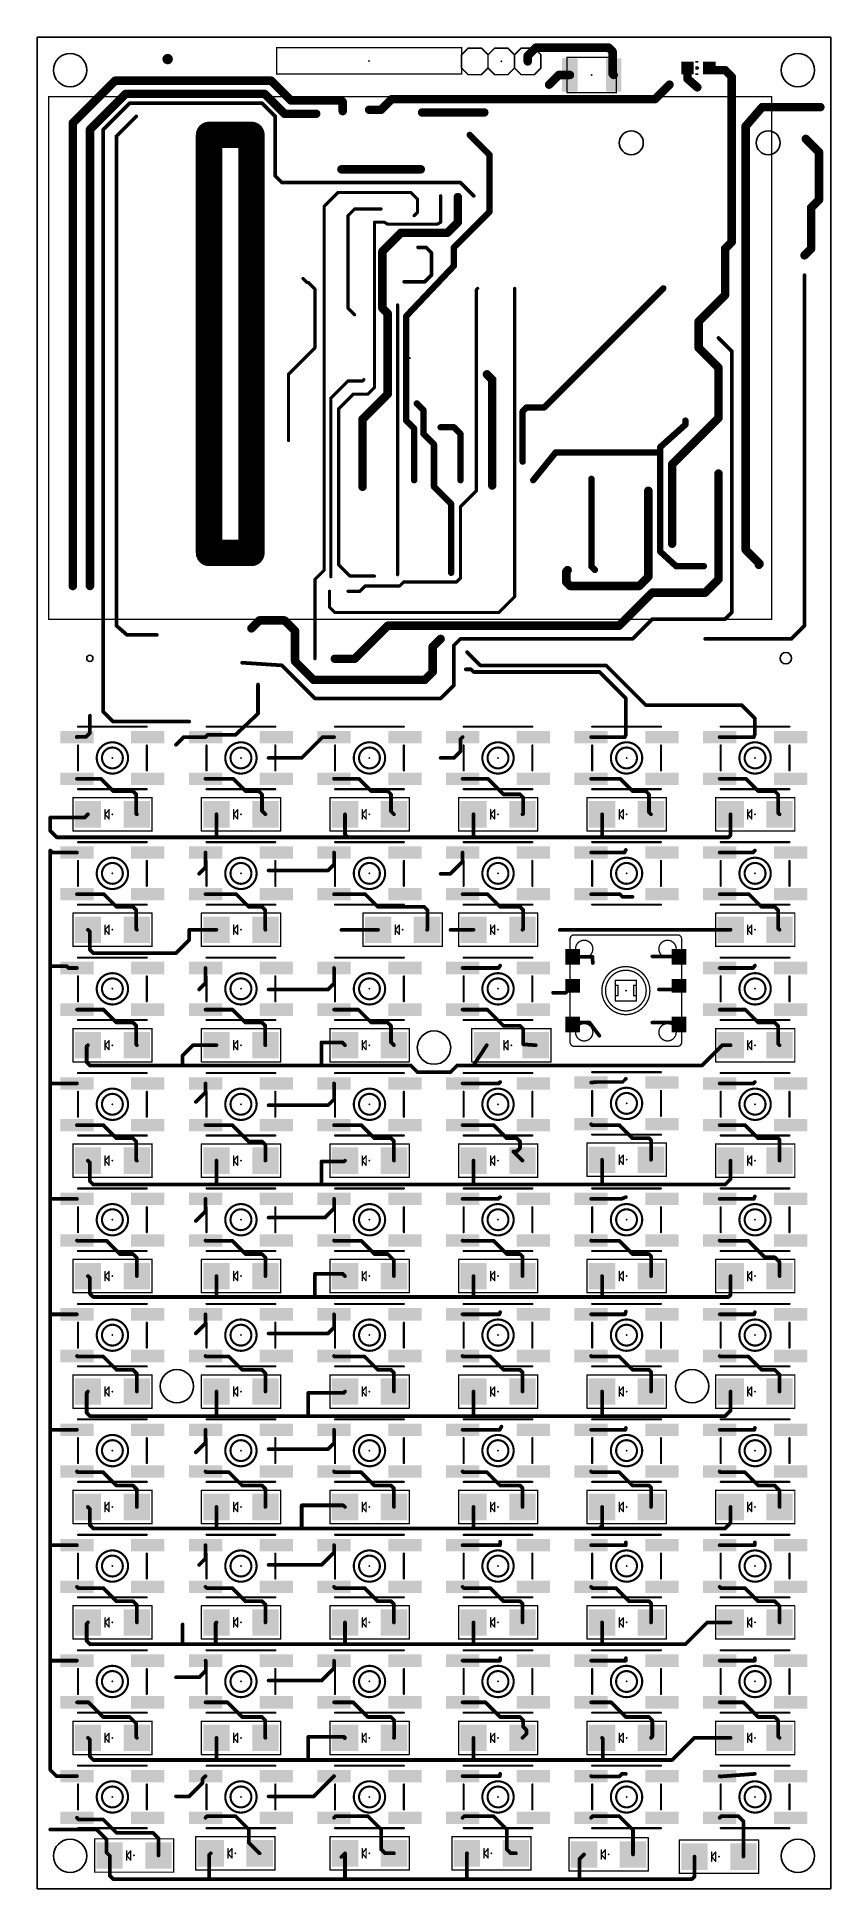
# Model space of a CAD drawing. Extents: x -38 to 38, y -89 to 89.
import ezdxf

# ---------------------------------------------------------------- set-up
doc = ezdxf.new("R2010")
doc.units = 0
for name, color, linetype in [('1', 22, 'CONTINUOUS'), ('20', 7, 'CONTINUOUS'), ('21', 253, 'CONTINUOUS'), ('23', 7, 'CONTINUOUS')]:
    doc.layers.add(name, color=color, linetype=linetype)

# ---------------------------------------------------------------- blocks, each defined once
blk = doc.blocks.new('PIE')
at = {"const_width": 0.5}
blk.add_lwpolyline([(0, -0.25, 1), (0, 0.25, 1), (0, -0.25)], format="xyb", dxfattribs=at)
blk = doc.blocks.new('RECT')
blk.add_solid([(-0.5, -0.5), (0.5, -0.5), (-0.5, 0.5), (0.5, 0.5)])

msp = doc.modelspace()

# ---------------------------------------------------------------- linework, layer by layer
at = {"layer": '1'}
for points, const_width in [([(8.995, 87.1), (9.779, 87.884)], 0.8128), ([(8.995, 86.56), (8.995, 87.1)], 0.8128), ([(9.779, 87.884), (16.764, 87.884)], 0.8128), ([(16.764, 87.884), (17.145, 87.503)], 0.8128), ([(17.145, 87.503), (17.145, 85.36)], 0.8128), ([(11.981, 85.26), (11.049, 84.328)], 0.8128), ([(13.045, 85.26), (11.981, 85.26)], 0.8128), ([(17.145, 85.36), (17.245, 85.26)], 0.8128), ([(24.325, 85.925), (24.325, 84.895)], 0.8128), ([(26.625, 85.725), (26.425, 85.925)], 0.8128), ([(27.94, 85.725), (26.625, 85.725)], 0.8128), ([(28.575, 85.09), (27.94, 85.725)], 0.8128), ([(28.575, 69.215), (28.575, 85.09)], 0.8128), ([(-30.607, 84.709), (-34.671, 80.645)], 0.8128), ([(-29.591, 83.439), (-33.02, 80.01)], 0.8128), ([(-15.621, 84.709), (-30.607, 84.709)], 0.8128), ([(-16.256, 83.439), (-29.591, 83.439)], 0.8128), ([(-14.351, 81.534), (-16.256, 83.439)], 0.8128), ([(-13.716, 82.804), (-15.621, 84.709)], 0.8128), ([(21.209, 82.931), (22.606, 84.328)], 0.8128), ([(24.325, 84.895), (25.273, 84.074)], 0.8128), ([(-31.75, 80.01), (-29.21, 82.55)], 0.3556), ([(-29.21, 82.55), (-16.51, 82.55)], 0.3556), ([(-16.51, 82.55), (-15.24, 81.28)], 0.3556), ([(-11.303, 81.534), (-14.351, 81.534)], 0.8128), ([(-8.89, 82.804), (-13.716, 82.804)], 0.8128), ([(-8.763, 82.677), (-8.89, 82.804)], 0.8128), ([(-8.763, 81.788), (-8.763, 82.677)], 0.8128), ([(-6.223, 81.915), (-5.08, 81.915)], 0.8128), ([(-5.08, 81.915), (-4.064, 82.931)], 0.8128), ([(-4.064, 82.931), (21.209, 82.931)], 0.8128), ([(-1.143, 81.661), (4.826, 81.661)], 0.8128), ([(31.496, 82.169), (29.9085, 80.3275)], 0.8128), ([(37.084, 82.169), (31.496, 82.169)], 0.8128), ([(-34.671, 80.645), (-34.671, 36.195)], 0.8128), ([(-33.02, 80.01), (-33.02, 36.195)], 0.8128), ([(-31.75, 24.13), (-31.75, 80.01)], 0.3556), ([(-30.48, 79.375), (-28.575, 81.28)], 0.3556), ([(-15.24, 81.28), (-15.24, 75.565)], 0.3556), ([(29.9085, 80.3275), (29.9085, 39.6875)], 0.8128), ([(-30.48, 32.385), (-30.48, 79.375)], 0.3556), ([(5.334, 77.597), (3.429, 79.502)], 0.6096), ([(36.957, 77.851), (35.687, 79.121)], 0.8128), ([(36.957, 73.279), (36.957, 77.851)], 0.8128), ([(-1.27, 76.2), (-8.89, 76.2)], 0.8128), ([(5.334, 72.136), (5.334, 77.597)], 0.6096), ([(-15.24, 75.565), (-14.605, 74.93)], 0.3556), ([(-14.605, 74.93), (2.54, 74.93)], 0.3556), ([(2.54, 74.93), (3.81, 73.66)], 0.3556), ([(-9.2075, 73.9775), (-10.541, 72.644)], 0.3048), ([(-9.2075, 73.9775), (-2.2225, 73.9775)], 0.3048), ([(-2.2225, 73.9775), (-1.5875, 73.3425)], 0.3048), ([(-1.5875, 73.3425), (-1.5875, 72.0725)], 0.3048), ([(0.635, 73.66), (0.635, 71.12)], 0.3048), ([(2.286, 71.12), (2.286, 73.533)], 0.8128), ([(36.195, 72.517), (36.957, 73.279)], 0.8128), ([(36.195, 68.58), (36.195, 72.517)], 0.8128), ([(-10.541, 37.719), (-10.541, 72.644)], 0.3048), ([(-7.62, 72.39), (-8.255, 71.755)], 0.3048), ([(-8.255, 71.755), (-8.255, 62.865)], 0.3048), ([(-5.08, 72.39), (-7.62, 72.39)], 0.3048), ([(-5.715, 55.245), (-5.715, 71.12)], 0.3048), ([(-4.7625, 71.12), (-5.715, 71.12)], 0.3048), ([(-4.445, 70.9295), (-4.7625, 71.12)], 0.3048), ([(-1.5875, 72.0725), (-1.905, 71.755)], 0.3048), ([(0.635, 71.12), (0.3175, 70.9295)], 0.3048), ([(1.27, 70.104), (2.286, 71.12)], 0.8128), ([(1.905, 68.707), (5.334, 72.136)], 0.6096), ([(-4.953, 68.326), (-3.175, 70.104)], 0.8128), ([(0.3175, 70.9295), (-4.445, 70.9295)], 0.3048), ([(-3.175, 70.104), (1.27, 70.104)], 0.8128), ([(27.94, 68.58), (28.575, 69.215)], 0.8128), ([(-4.953, 62.865), (-4.953, 68.326)], 0.8128), ([(-1.524, 68.707), (-0.762, 68.707)], 0.3556), ([(-0.762, 68.707), (-0.254, 68.199)], 0.3556), ([(-0.254, 68.199), (-0.254, 66.04)], 0.3556), ([(1.905, 66.929), (1.905, 68.707)], 0.6096), ([(27.94, 64.135), (27.94, 68.58)], 0.8128), ([(35.56, 67.945), (36.195, 68.58)], 0.8128), ([(-12.182, 65.3315), (-12.573, 65.7225)], 0.3048), ([(-2.667, 62.103), (1.905, 66.929)], 0.6096), ([(-0.254, 66.04), (-0.889, 65.405)], 0.3556), ([(35.56, 32.385), (35.56, 66.04)], 0.3556), ([(-12.055, 65.3315), (-12.182, 65.3315)], 0.3048), ([(-11.43, 64.7065), (-12.055, 65.3315)], 0.3048), ([(-11.43, 59.055), (-11.43, 64.7065)], 0.3048), ([(-0.889, 65.405), (-2.8575, 65.405)], 0.3556), ([(4.064, 64.643), (4.191, 64.77)], 0.3048), ([(4.064, 45.339), (4.064, 64.643)], 0.3048), ([(7.747, 35.179), (7.747, 64.77)], 0.3048), ([(10.577, 53.34), (22.007, 64.77)], 0.6096), ([(25.4, 61.595), (27.94, 64.135)], 0.8128), ([(-7.62, 62.23), (-8.255, 62.865)], 0.3048), ([(-4.445, 62.357), (-4.953, 62.865)], 0.8128), ([(-4.445, 54.61), (-4.445, 62.357)], 0.8128), ([(-3.4925, 37.2745), (-3.4925, 63.1825)], 0.3048), ([(-2.667, 52.07), (-2.667, 62.103)], 0.6096), ([(25.4, 59.055), (25.4, 61.595)], 0.8128), ([(-13.97, 56.515), (-11.43, 59.055)], 0.3048), ([(27.305, 57.15), (25.4, 59.055)], 0.8128), ([(28.575, 58.7375), (27.305, 60.0075)], 0.3556), ([(28.575, 33.655), (28.575, 58.7375)], 0.3556), ([(5.588, 56.007), (5.08, 56.515)], 0.8128), ([(27.305, 57.15), (27.305, 52.324)], 0.8128), ([(-13.97, 50.165), (-13.97, 56.515)], 0.3048), ([(-9.906, 54.229), (-8.255, 55.88)], 0.3048), ([(-8.255, 55.88), (-6.858, 55.88)], 0.3048), ([(-6.858, 55.88), (-6.731, 56.007)], 0.3048), ([(-6.35, 54.61), (-5.715, 55.245)], 0.3048), ([(5.588, 45.847), (5.588, 56.007)], 0.8128), ([(-9.906, 37.084), (-9.906, 54.229)], 0.3048), ([(-9.144, 53.213), (-7.747, 54.61)], 0.3048), ([(-9.144, 38.227), (-9.144, 53.213)], 0.3048), ([(-7.747, 54.61), (-6.35, 54.61)], 0.3048), ([(-6.858, 52.197), (-4.445, 54.61)], 0.8128), ([(-1.016, 53.086), (-1.651, 53.721)], 0.6096), ([(-1.016, 50.8), (-1.016, 53.086)], 0.6096), ([(8.509, 52.959), (8.89, 53.34)], 0.6096), ([(8.89, 53.34), (10.577, 53.34)], 0.6096), ([(-6.858, 45.72), (-6.858, 52.197)], 0.8128), ([(-1.905, 51.308), (-2.667, 52.07)], 0.6096), ([(-1.905, 46.355), (-1.905, 51.308)], 0.6096), ([(0.635, 51.435), (1.905, 51.435)], 0.6096), ([(1.905, 51.435), (2.54, 50.8)], 0.6096), ([(8.509, 48.133), (8.509, 52.959)], 0.6096), ([(24.13, 51.689), (21.717, 49.53)], 0.6096), ([(27.305, 52.324), (22.86, 47.879)], 0.8128), ([(24.13, 52.07), (24.13, 51.689)], 0.6096), ([(0, 49.784), (-1.016, 50.8)], 0.6096), ([(0, 45.72), (0, 49.784)], 0.6096), ([(2.54, 50.8), (2.54, 46.355)], 0.6096), ([(21.717, 49.53), (21.717, 49.022)], 0.6096), ([(11.684, 49.022), (9.525, 46.355)], 0.6096), ([(21.717, 49.022), (11.684, 49.022)], 0.6096), ([(21.717, 39.497), (21.717, 49.022)], 0.6096), ([(22.86, 40.259), (22.86, 47.879)], 0.8128), ([(15.113, 46.482), (15.113, 38.071)], 0.6096), ([(27.305, 36.83), (27.305, 46.99)], 0.8128), ([(1.651, 44.069), (0, 45.72)], 0.6096), ([(4.064, 45.339), (2.54, 43.815)], 0.3048), ([(20.574, 45.339), (20.574, 40.386)], 0.8128), ([(1.651, 37.465), (1.651, 44.069)], 0.6096), ([(2.54, 43.815), (2.54, 36.957)], 0.3048), ([(20.574, 40.386), (20.574, 37.084)], 0.8128), ([(23.241, 38.1), (21.717, 39.497)], 0.6096), ([(29.9085, 39.6875), (31.242, 38.354)], 0.8128), ([(-11.43, 36.83), (-10.541, 37.719)], 0.3048), ([(-8.0645, 37.1475), (-9.144, 38.227)], 0.3048), ([(12.7, 37.592), (12.827, 37.719)], 0.8128), ([(12.7, 36.576), (12.7, 37.592)], 0.8128), ([(15.113, 38.071), (15.438, 37.746)], 0.6096), ([(20.574, 37.084), (19.685, 36.195)], 0.8128), ([(25.908, 38.1), (23.241, 38.1)], 0.6096), ([(31.242, 38.2905), (31.1785, 38.227)], 0.8128), ([(31.242, 38.354), (31.242, 38.2905)], 0.8128), ([(-11.43, 29.21), (-11.43, 36.83)], 0.3048), ([(-10.033, 35.687), (-10.033, 34.163)], 0.3048), ([(-7.112, 35.687), (-8.255, 35.687)], 0.3048), ([(-5.715, 37.1475), (-8.0645, 37.1475)], 0.3048), ([(-6.604, 36.195), (-7.112, 35.687)], 0.3048), ([(-3.302, 36.195), (-6.604, 36.195)], 0.3048), ([(-2.921, 36.576), (-3.302, 36.195)], 0.3048), ([(2.159, 36.576), (-2.921, 36.576)], 0.3048), ([(2.54, 36.957), (2.159, 36.576)], 0.3048), ([(13.081, 36.195), (12.7, 36.576)], 0.8128), ([(19.685, 36.195), (13.081, 36.195)], 0.8128), ([(17.78, 32.385), (20.955, 35.56)], 0.8128), ([(20.955, 35.56), (26.035, 35.56)], 0.8128), ([(26.035, 35.56), (27.305, 36.83)], 0.8128), ([(-10.033, 34.163), (-9.525, 33.655)], 0.3048), ([(-9.525, 33.655), (6.223, 33.655)], 0.3048), ([(6.223, 33.655), (7.747, 35.179)], 0.3048), ([(27.94, 33.02), (28.575, 33.655)], 0.3556), ([(-29.464, 31.496), (-30.48, 32.385)], 0.3556), ([(-17.526, 32.131), (-16.764, 32.893)], 0.8128), ([(-16.764, 32.893), (-14.351, 32.893)], 0.8128), ([(-14.351, 32.893), (-13.335, 31.877)], 0.8128), ([(-13.335, 31.877), (-13.335, 28.956)], 0.8128), ([(-7.62, 29.21), (-4.445, 32.385)], 0.8128), ([(-4.445, 32.385), (17.78, 32.385)], 0.8128), ([(19.05, 31.115), (20.955, 33.02)], 0.3556), ([(20.955, 33.02), (27.94, 33.02)], 0.3556), ([(34.29, 31.115), (35.56, 32.385)], 0.3556), ([(-26.6065, 31.496), (-29.464, 31.496)], 0.3556), ([(-0.127, 30.353), (0.635, 31.115)], 0.8128), ([(-0.127, 27.94), (-0.127, 30.353)], 0.8128), ([(1.905, 30.48), (2.54, 31.115)], 0.3556), ([(1.905, 26.67), (1.905, 30.48)], 0.3556), ([(2.54, 31.115), (19.05, 31.115)], 0.3556), ([(26.035, 31.115), (34.29, 31.115)], 0.3556), ([(-18.415, 28.829), (-14.605, 28.575)], 0.3556), ([(-14.605, 28.575), (-11.43, 25.4)], 0.3556), ([(-13.335, 28.956), (-11.557, 27.178)], 0.8128), ([(-9.525, 29.21), (-7.62, 29.21)], 0.8128), ([(3.175, 29.845), (4.445, 28.575)], 0.3556), ([(4.445, 28.575), (16.51, 28.575)], 0.3556), ([(16.51, 28.575), (20.32, 24.765)], 0.3556), ([(-16.891, 26.7335), (-16.891, 23.9395)], 0.3556), ([(-11.557, 27.178), (-0.889, 27.178)], 0.8128), ([(-0.889, 27.178), (-0.127, 27.94)], 0.8128), ([(0.635, 25.4), (1.905, 26.67)], 0.3556), ([(3.048, 28.194), (3.556, 28.194)], 0.3556), ([(3.556, 28.194), (3.81, 27.94)], 0.3556), ([(3.81, 27.94), (15.875, 27.94)], 0.3556), ([(15.875, 27.94), (18.415, 25.4)], 0.3556), ([(-11.43, 25.4), (0.635, 25.4)], 0.3556), ([(18.415, 25.4), (18.415, 21.9075)], 0.3556), ([(20.32, 24.765), (29.5275, 24.765)], 0.3556), ([(29.5275, 24.765), (30.7975, 23.495)], 0.3556), ([(-33.02, 23.749), (-33.02, 22.098)], 0.3556), ([(-30.7975, 23.1775), (-31.75, 24.13)], 0.3556), ([(-23.495, 23.1775), (-30.7975, 23.1775)], 0.3556), ([(-16.891, 23.9395), (-19.05, 21.9075)], 0.3556), ([(30.7975, 23.495), (30.7975, 21.971)], 0.3556), ([(-33.401, 21.717), (-34.29, 21.7096)], 0.3556), ([(-34.29, 21.7096), (-34.2679, 21.6875)], 0.3556), ([(-33.02, 22.098), (-33.401, 21.717)], 0.3556), ([(-24.0325, 21.6875), (-24.765, 20.955)], 0.3556), ([(-21.9308, 21.6875), (-24.0325, 21.6875)], 0.3556), ([(-21.7108, 21.9075), (-21.9308, 21.6875)], 0.3556), ([(-19.05, 21.9075), (-21.7108, 21.9075)], 0.3556), ([(-10.6975, 21.6875), (-12.7, 19.685)], 0.3556), ([(-9.5936, 21.6875), (-10.6975, 21.6875)], 0.3556), ([(2.54, 21.484), (2.7435, 21.6875)], 0.3556), ([(2.54, 20.32), (2.54, 21.484)], 0.3556), ([(15.0806, 21.6875), (18.3175, 21.6875)], 0.3556), ([(18.3175, 21.6875), (18.415, 21.9075)], 0.3556), ([(27.4178, 21.6875), (30.7, 21.6875)], 0.3556), ([(30.7, 21.6875), (30.7975, 21.971)], 0.3556), ([(-12.7, 19.685), (-15.875, 19.685)], 0.3556), ([(0.635, 19.685), (1.905, 19.685)], 0.3556), ([(1.905, 19.685), (2.54, 20.32)], 0.3556), ([(-34.2679, 17.6875), (-31.975, 17.6875)], 0.3556), ([(-31.975, 17.6875), (-30.7975, 16.51)], 0.3556), ([(-21.9308, 17.6875), (-19.275, 17.6875)], 0.3556), ([(-19.275, 17.6875), (-18.0975, 16.51)], 0.3556), ([(-9.5936, 17.6875), (-7.21, 17.6875)], 0.3556), ([(-7.21, 17.6875), (-6.0325, 16.51)], 0.3556), ([(2.7435, 17.6875), (5.1725, 17.6875)], 0.3556), ([(5.1725, 17.6875), (6.6675, 16.1925)], 0.3556), ([(15.0806, 17.6875), (17.8725, 17.6875)], 0.3556), ([(17.8725, 17.6875), (19.05, 16.51)], 0.3556), ([(27.4178, 17.6875), (29.9375, 17.6875)], 0.3556), ([(29.9375, 17.6875), (31.115, 16.51)], 0.3556), ([(-30.7975, 16.51), (-28.8925, 16.51)], 0.3556), ([(-28.8925, 16.51), (-28.575, 16.1925)], 0.3556), ([(-28.575, 16.1925), (-28.575, 14.3321)], 0.3556), ([(-18.0975, 16.51), (-16.8275, 16.51)], 0.3556), ([(-16.8275, 16.51), (-16.51, 16.1925)], 0.3556), ([(-16.51, 16.1925), (-16.51, 14.6042)], 0.3556), ([(-6.0325, 16.51), (-4.445, 16.51)], 0.3556), ([(-4.445, 16.51), (-4.1275, 16.1925)], 0.3556), ([(-4.1275, 16.1925), (-4.1275, 14.5589)], 0.3556), ([(6.6675, 16.1925), (8.255, 16.1925)], 0.3556), ([(8.255, 16.1925), (8.5725, 15.875)], 0.3556), ([(8.5725, 15.875), (8.5725, 14.355)], 0.3556), ([(19.05, 16.51), (20.32, 16.51)], 0.3556), ([(20.32, 16.51), (20.6375, 16.1925)], 0.3556), ([(20.6375, 16.1925), (20.6375, 14.4682)], 0.3556), ([(31.115, 16.51), (32.7025, 16.51)], 0.3556), ([(32.7025, 16.51), (33.02, 16.1925)], 0.3556), ([(33.02, 16.1925), (33.02, 14.4228)], 0.3556), ([(-33.5229, 13.97), (-33.2174, 14.2755)], 0.3556), ([(-28.575, 14.3321), (-28.5184, 14.2755)], 0.3556), ([(-20.8803, 14.2755), (-20.8803, 12.1397)], 0.3556), ([(-16.51, 14.6042), (-16.1813, 14.2755)], 0.3556), ([(-8.5431, 14.2755), (-8.5431, 12.3531)], 0.3556), ([(-4.1275, 14.5589), (-3.8441, 14.2755)], 0.3556), ([(3.794, 14.2755), (3.794, 12.081)], 0.3556), ([(8.5725, 14.355), (8.493, 14.2755)], 0.3556), ([(16.1311, 14.2755), (16.1311, 12.1264)], 0.3556), ([(20.6375, 14.4682), (20.8301, 14.2755)], 0.3556), ([(28.4683, 14.2755), (28.4683, 12.2758)], 0.3556), ([(33.02, 14.4228), (33.1673, 14.2755)], 0.3556), ([(-36.83, 13.97), (-33.5229, 13.97)], 0.3556), ([(-36.83, 12.7), (-36.83, 13.97)], 0.3556), ([(-36.195, 12.065), (-36.83, 12.7)], 0.3556), ([(-8.5431, 12.3531), (-8.255, 12.065)], 0.3556), ([(28.4683, 12.2758), (28.2575, 12.065)], 0.3556), ([(-36.83, -0.3175), (-36.83, 10.795)], 0.3556), ([(-36.6389, 10.6039), (-36.83, 10.795)], 0.3556), ([(-34.2679, 10.6039), (-36.6389, 10.6039)], 0.3556), ([(-20.955, 12.065), (-36.195, 12.065)], 0.3556), ([(-21.9308, 10.6039), (-21.9308, 9.1842)], 0.3556), ([(-20.8803, 12.1397), (-20.955, 12.065)], 0.3556), ([(-8.255, 12.065), (-20.955, 12.065)], 0.3556), ([(-9.5936, 10.6039), (-9.5936, 9.4564)], 0.3556), ([(3.81, 12.065), (-8.255, 12.065)], 0.3556), ([(2.7435, 10.6039), (2.7435, 9.7285)], 0.3556), ([(3.794, 12.081), (3.81, 12.065)], 0.3556), ([(16.1925, 12.065), (3.81, 12.065)], 0.3556), ([(15.0806, 10.6039), (18.2886, 10.6039)], 0.3556), ([(16.1311, 12.1264), (16.1925, 12.065)], 0.3556), ([(28.2575, 12.065), (16.1925, 12.065)], 0.3556), ([(18.2886, 10.6039), (18.415, 10.8585)], 0.3556), ([(27.4178, 10.6039), (30.6064, 10.6039)], 0.3556), ([(30.6064, 10.6039), (30.7975, 10.795)], 0.3556), ([(-21.9308, 9.1842), (-22.5425, 8.5725)], 0.3556), ([(-15.875, 8.89), (-10.16, 8.89)], 0.3556), ([(-9.5936, 9.4564), (-10.16, 8.89)], 0.3556), ([(2.7435, 9.7285), (1.5875, 8.5725)], 0.3556), ([(1.5875, 8.5725), (0.635, 8.5725)], 0.3556), ([(-34.2679, 6.6039), (-31.6864, 6.6039)], 0.3556), ([(-31.6864, 6.6039), (-30.48, 5.3975)], 0.3556), ([(-30.48, 5.3975), (-28.8925, 5.3975)], 0.3556), ([(-28.8925, 5.3975), (-28.575, 5.08)], 0.3556), ([(-21.9308, 6.6039), (-18.9864, 6.6039)], 0.3556), ([(-18.9864, 6.6039), (-17.78, 5.3975)], 0.3556), ([(-17.78, 5.3975), (-16.51, 5.3975)], 0.3556), ([(-16.51, 5.3975), (-16.1925, 5.08)], 0.3556), ([(-9.5936, 6.6039), (-6.6039, 6.6039)], 0.3556), ([(-6.6039, 6.6039), (-5.3975, 5.3975)], 0.3556), ([(-5.3975, 5.3975), (-0.9525, 5.3975)], 0.3556), ([(-0.9525, 5.3975), (-0.635, 5.08)], 0.3556), ([(2.7435, 6.6039), (5.1436, 6.6039)], 0.3556), ([(5.1436, 6.6039), (6.35, 5.3975)], 0.3556), ([(6.35, 5.3975), (8.255, 5.3975)], 0.3556), ([(8.255, 5.3975), (8.5725, 5.08)], 0.3556), ([(15.0806, 6.6039), (17.8436, 6.6039)], 0.3556), ([(17.8436, 6.6039), (18.0975, 6.35)], 0.3556), ([(18.0975, 6.35), (19.05, 6.35)], 0.3556), ([(27.4178, 6.6039), (30.2261, 6.6039)], 0.3556), ([(30.2261, 6.6039), (31.4325, 5.3975)], 0.3556), ([(31.4325, 5.3975), (32.7025, 5.3975)], 0.3556), ([(32.7025, 5.3975), (33.02, 5.08)], 0.3556), ([(-28.575, 5.08), (-28.575, 3.2485)], 0.3556), ([(-16.1925, 5.08), (-16.1925, 3.2031)], 0.3556), ([(-0.635, 5.08), (-0.635, 3.226)], 0.3556), ([(8.5725, 5.08), (8.5725, 3.2714)], 0.3556), ([(33.02, 5.08), (33.02, 3.3392)], 0.3556), ([(-33.02, 2.9945), (-33.2174, 3.1919)], 0.3556), ([(-33.02, 1.27), (-33.02, 2.9945)], 0.3556), ([(-28.575, 3.2485), (-28.5184, 3.1919)], 0.3556), ([(-23.495, 2.2225), (-24.765, 0.9525)], 0.3556), ([(-23.4781, 3.1919), (-23.495, 3.175)], 0.3556), ([(-23.495, 3.175), (-23.495, 2.2225)], 0.3556), ([(-20.8803, 3.1919), (-23.4781, 3.1919)], 0.3556), ([(-16.1925, 3.2031), (-16.1813, 3.1919)], 0.3556), ([(-8.89, 3.175), (-5.385, 3.175)], 0.3556), ([(-5.385, 3.175), (-5.3681, 3.1919)], 0.3556), ([(-0.635, 3.226), (-0.6691, 3.1919)], 0.3556), ([(1.6044, 3.1919), (1.5875, 3.175)], 0.3556), ([(3.794, 3.1919), (1.6044, 3.1919)], 0.3556), ([(8.5725, 3.2714), (8.493, 3.1919)], 0.3556), ([(12.0819, 3.1919), (12.065, 3.175)], 0.3556), ([(28.4683, 3.1919), (12.0819, 3.1919)], 0.3556), ([(33.02, 3.3392), (33.1673, 3.1919)], 0.3556), ([(-32.7025, 0.9525), (-33.02, 1.27)], 0.3556), ([(-24.765, 0.9525), (-32.7025, 0.9525)], 0.3556), ([(13.3149, 0.6012), (15.2062, 0.6012)], 0.3556), ([(15.2062, 0.6012), (15.24, 0)], 0.3556), ([(20.955, 0.635), (23.4811, 0.635)], 0.3556), ([(23.4811, 0.635), (23.5149, 0.6012)], 0.3556), ([(-36.83, -11.43), (-36.83, -0.3175)], 0.3556), ([(-35.2425, -0.3175), (-36.83, -0.3175)], 0.3556), ([(-35.0802, -0.4798), (-35.2425, -0.3175)], 0.3556), ([(-34.2679, -0.4798), (-35.0802, -0.4798)], 0.3556), ([(-21.9308, -1.9283), (-22.5425, -2.54)], 0.3556), ([(-21.9308, -0.4798), (-21.9308, -1.9283)], 0.3556), ([(-9.5936, -0.4798), (-9.5936, -1.9736)], 0.3556), ([(2.7435, -0.4798), (6.1948, -0.4798)], 0.3556), ([(6.1948, -0.4798), (6.35, -0.254)], 0.3556), ([(27.4178, -0.4798), (30.6423, -0.4798)], 0.3556), ([(30.6423, -0.4798), (30.7975, -0.254)], 0.3556), ([(-15.875, -2.54), (-10.16, -2.54)], 0.3556), ([(-9.5936, -1.9736), (-10.16, -2.54)], 0.3556), ([(11.43, -2.8575), (12.6563, -2.8575)], 0.3556), ([(12.6563, -2.8575), (13.3149, -2.1989)], 0.3556), ([(21.59, -2.54), (23.1738, -2.54)], 0.3556), ([(23.1738, -2.54), (23.5149, -2.1989)], 0.3556), ([(-34.2679, -4.4798), (-31.7152, -4.4798)], 0.3556), ([(-31.7152, -4.4798), (-30.48, -5.715)], 0.3556), ([(-21.9308, -4.4798), (-19.3327, -4.4798)], 0.3556), ([(-19.3327, -4.4798), (-18.0975, -5.715)], 0.3556), ([(-9.5936, -4.4798), (-7.2677, -4.4798)], 0.3556), ([(-7.2677, -4.4798), (-6.0325, -5.715)], 0.3556), ([(2.7435, -4.4798), (5.1148, -4.4798)], 0.3556), ([(5.1148, -4.4798), (6.6675, -6.0325)], 0.3556), ([(27.4178, -4.4798), (29.8798, -4.4798)], 0.3556), ([(29.8798, -4.4798), (31.115, -5.715)], 0.3556), ([(-30.48, -5.715), (-28.8925, -5.715)], 0.3556), ([(-28.8925, -5.715), (-28.575, -6.0325)], 0.3556), ([(-28.575, -6.0325), (-28.575, -7.8352)], 0.3556), ([(-18.0975, -5.715), (-16.51, -5.715)], 0.3556), ([(-16.51, -5.715), (-16.1925, -6.0325)], 0.3556), ([(-16.1925, -6.0325), (-16.1925, -7.8805)], 0.3556), ([(-6.0325, -5.715), (-4.445, -5.715)], 0.3556), ([(-4.445, -5.715), (-4.1275, -6.0325)], 0.3556), ([(-4.1275, -6.0325), (-4.1275, -7.6084)], 0.3556), ([(6.6675, -6.0325), (8.255, -6.0325)], 0.3556), ([(8.255, -6.0325), (8.5725, -6.35)], 0.3556), ([(8.5725, -6.35), (8.5725, -7.8123)], 0.3556), ([(13.4988, -5.715), (13.3149, -5.8989)], 0.3556), ([(14.9225, -5.715), (13.4988, -5.715)], 0.3556), ([(15.875, -6.985), (14.9225, -5.715)], 0.3556), ([(20.955, -5.715), (23.3311, -5.715)], 0.3556), ([(23.3311, -5.715), (23.5149, -5.8989)], 0.3556), ([(31.115, -5.715), (32.7025, -5.715)], 0.3556), ([(32.7025, -5.715), (33.02, -6.0325)], 0.3556), ([(33.02, -6.0325), (33.02, -7.7445)], 0.3556), ([(-33.3375, -8.0118), (-33.2174, -7.8918)], 0.3556), ([(-33.3375, -9.525), (-33.3375, -8.0118)], 0.3556), ([(-28.575, -7.8352), (-28.5184, -7.8918)], 0.3556), ([(-23.1318, -7.8918), (-24.13, -8.89)], 0.3556), ([(-24.13, -8.89), (-24.13, -9.8425)], 0.3556), ([(-20.8803, -7.8918), (-23.1318, -7.8918)], 0.3556), ([(-16.1925, -7.8805), (-16.1813, -7.8918)], 0.3556), ([(-10.795, -7.62), (-8.8149, -7.62)], 0.3556), ([(-10.795, -7.62), (-10.795, -9.8425)], 0.3556), ([(-8.8149, -7.62), (-8.5431, -7.8918)], 0.3556), ([(-4.1275, -7.6084), (-3.8441, -7.8918)], 0.3556), ([(5.064, -7.8918), (3.794, -9.8265)], 0.3556), ([(8.5725, -7.8123), (9.763, -7.8918)], 0.3556), ([(27.6682, -7.8918), (25.7175, -9.8425)], 0.3556), ([(28.4683, -7.8918), (27.6682, -7.8918)], 0.3556), ([(33.02, -7.7445), (33.1673, -7.8918)], 0.3556), ([(-33.02, -9.8425), (-33.3375, -9.525)], 0.3556), ([(-24.13, -9.8425), (-33.02, -9.8425)], 0.3556), ([(-10.795, -9.8425), (-24.13, -9.8425)], 0.3556), ([(-2.2225, -9.8425), (-10.795, -9.8425)], 0.3556), ([(-1.5875, -10.4775), (-2.2225, -9.8425)], 0.3556), ([(1.5875, -10.4775), (-1.5875, -10.4775)], 0.3556), ([(2.2225, -9.8425), (1.5875, -10.4775)], 0.3556), ([(3.81, -9.8425), (2.2225, -9.8425)], 0.3556), ([(3.794, -9.8265), (3.81, -9.8425)], 0.3556), ([(25.7175, -9.8425), (3.81, -9.8425)], 0.3556), ([(-36.83, -22.5425), (-36.83, -11.43)], 0.3556), ([(-36.6966, -11.5634), (-36.83, -11.43)], 0.3556), ([(-34.2679, -11.5634), (-36.6966, -11.5634)], 0.3556), ([(-21.9308, -12.4058), (-22.86, -13.335)], 0.3556), ([(-21.9308, -11.5634), (-21.9308, -12.4058)], 0.3556), ([(-9.5936, -11.5634), (-9.5936, -13.0861)], 0.3556), ([(2.7435, -11.5634), (6.2166, -11.5634)], 0.3556), ([(6.2166, -11.5634), (6.35, -11.43)], 0.3556), ([(15.0806, -11.4798), (15.5575, -11.43)], 0.3556), ([(15.5575, -11.43), (18.0975, -11.43)], 0.3048), ([(18.0975, -11.43), (18.415, -11.1125)], 0.3048), ([(18.3652, -11.1623), (18.415, -11.1125)], 0.3556), ([(27.4178, -11.5634), (30.6641, -11.5634)], 0.3556), ([(30.6641, -11.5634), (30.7975, -11.43)], 0.3556), ([(-15.875, -13.6525), (-10.16, -13.6525)], 0.3556), ([(-9.5936, -13.0861), (-10.16, -13.6525)], 0.3556), ([(-34.2679, -15.5634), (-31.7441, -15.5634)], 0.3556), ([(-31.7441, -15.5634), (-30.48, -16.8275)], 0.3556), ([(-21.9249, -15.5575), (-21.9308, -15.5634)], 0.3556), ([(-19.3675, -15.5575), (-21.9249, -15.5575)], 0.3556), ([(-17.78, -17.145), (-19.3675, -15.5575)], 0.3556), ([(-9.5877, -15.5575), (-9.5936, -15.5634)], 0.3556), ([(-6.985, -15.5575), (-9.5877, -15.5575)], 0.3556), ([(-5.715, -16.8275), (-6.985, -15.5575)], 0.3556), ([(2.7494, -15.5575), (2.7435, -15.5634)], 0.3556), ([(5.715, -15.5575), (2.7494, -15.5575)], 0.3556), ([(6.985, -16.8275), (5.715, -15.5575)], 0.3556), ([(15.1584, -15.5575), (15.0806, -15.4798)], 0.3556), ([(17.78, -15.5575), (15.1584, -15.5575)], 0.3556), ([(19.05, -16.8275), (17.78, -15.5575)], 0.3556), ([(27.4237, -15.5575), (27.4178, -15.5634)], 0.3556), ([(29.845, -15.5575), (27.4237, -15.5575)], 0.3556), ([(31.115, -16.8275), (29.845, -15.5575)], 0.3556), ([(-30.48, -16.8275), (-28.8925, -16.8275)], 0.3556), ([(-28.8925, -16.8275), (-28.575, -17.145)], 0.3556), ([(-28.575, -17.145), (-28.575, -18.9188)], 0.3556), ([(-16.51, -17.145), (-17.78, -17.145)], 0.3556), ([(-16.1813, -17.4737), (-16.51, -17.145)], 0.3556), ([(-16.1813, -18.9754), (-16.1813, -17.4737)], 0.3556), ([(-4.1275, -16.8275), (-5.715, -16.8275)], 0.3556), ([(-3.8441, -17.1109), (-4.1275, -16.8275)], 0.3556), ([(-3.8441, -18.9754), (-3.8441, -17.1109)], 0.3556), ([(7.9375, -16.8275), (6.985, -16.8275)], 0.3556), ([(8.255, -17.145), (7.9375, -16.8275)], 0.3556), ([(7.9375, -18.0975), (8.255, -17.78)], 0.3556), ([(8.255, -17.78), (8.255, -17.145)], 0.3556), ([(20.6375, -16.8275), (19.05, -16.8275)], 0.3556), ([(20.8301, -17.0201), (20.6375, -16.8275)], 0.3556), ([(20.8301, -18.8918), (20.8301, -17.0201)], 0.3556), ([(33.02, -16.8275), (31.115, -16.8275)], 0.3556), ([(33.1673, -16.9748), (33.02, -16.8275)], 0.3556), ([(33.1673, -18.9754), (33.1673, -16.9748)], 0.3556), ([(-33.02, -19.1728), (-33.2174, -18.9754)], 0.3556), ([(-33.02, -20.955), (-33.02, -19.1728)], 0.3556), ([(-28.575, -18.9188), (-28.5184, -18.9754)], 0.3556), ([(-20.8803, -18.9754), (-20.8803, -21.1978)], 0.3556), ([(-10.795, -19.05), (-8.6177, -19.05)], 0.3556), ([(-10.795, -19.05), (-10.795, -21.2725)], 0.3556), ([(-8.6177, -19.05), (-8.5431, -18.9754)], 0.3556), ([(3.794, -18.9754), (3.794, -21.2565)], 0.3556), ([(8.493, -18.9705), (7.62, -18.0975)], 0.3556), ([(7.62, -18.0975), (7.9375, -18.0975)], 0.3556), ([(8.493, -18.9754), (8.493, -18.9705)], 0.3556), ([(16.1311, -18.8918), (16.1311, -21.2111)], 0.3556), ([(28.4683, -18.9754), (28.4683, -20.7442)], 0.3556), ([(-32.7025, -21.2725), (-33.02, -20.955)], 0.3556), ([(-20.955, -21.2725), (-32.7025, -21.2725)], 0.3556), ([(-20.8803, -21.1978), (-20.955, -21.2725)], 0.3556), ([(-10.795, -21.2725), (-20.955, -21.2725)], 0.3556), ([(3.81, -21.2725), (-10.795, -21.2725)], 0.3556), ([(3.794, -21.2565), (3.81, -21.2725)], 0.3556), ([(16.1925, -21.2725), (3.81, -21.2725)], 0.3556), ([(16.1311, -21.2111), (16.1925, -21.2725)], 0.3556), ([(27.94, -21.2725), (16.1925, -21.2725)], 0.3556), ([(28.4683, -20.7442), (27.94, -21.2725)], 0.3556), ([(-36.83, -33.655), (-36.83, -22.5425)], 0.3556), ([(-36.7255, -22.647), (-36.83, -22.5425)], 0.3556), ([(-34.2679, -22.647), (-36.7255, -22.647)], 0.3556), ([(-21.9308, -22.647), (-21.9308, -23.8358)], 0.3556), ([(-9.5936, -22.647), (-9.5936, -23.5636)], 0.3556), ([(2.7435, -22.647), (6.137, -22.647)], 0.3556), ([(6.137, -22.647), (6.35, -22.479)], 0.3556), ([(15.0806, -22.647), (17.993, -22.647)], 0.3556), ([(17.993, -22.647), (18.415, -22.479)], 0.3556), ([(27.4178, -22.647), (30.693, -22.647)], 0.3556), ([(30.693, -22.647), (30.7975, -22.4155)], 0.3556), ([(-21.9308, -23.8358), (-22.86, -24.765)], 0.3556), ([(-15.875, -24.4475), (-10.4775, -24.4475)], 0.3556), ([(-9.5936, -23.5636), (-10.4775, -24.4475)], 0.3556), ([(-34.245, -26.67), (-34.2679, -26.647)], 0.3556), ([(-31.4325, -26.67), (-34.245, -26.67)], 0.3556), ([(-30.1625, -27.94), (-31.4325, -26.67)], 0.3556), ([(-21.9078, -26.67), (-21.9308, -26.647)], 0.3556), ([(-19.3675, -26.67), (-21.9078, -26.67)], 0.3556), ([(-18.0975, -27.94), (-19.3675, -26.67)], 0.3556), ([(-9.5707, -26.67), (-9.5936, -26.647)], 0.3556), ([(-6.985, -26.67), (-9.5707, -26.67)], 0.3556), ([(-5.715, -27.94), (-6.985, -26.67)], 0.3556), ([(2.7665, -26.67), (2.7435, -26.647)], 0.3556), ([(5.715, -26.67), (2.7665, -26.67)], 0.3556), ([(6.985, -27.94), (5.715, -26.67)], 0.3556), ([(15.1036, -26.67), (15.0806, -26.647)], 0.3556), ([(17.78, -26.67), (15.1036, -26.67)], 0.3556), ([(19.05, -27.94), (17.78, -26.67)], 0.3556), ([(27.4408, -26.67), (27.4178, -26.647)], 0.3556), ([(30.1625, -26.67), (27.4408, -26.67)], 0.3556), ([(31.75, -28.2575), (30.1625, -26.67)], 0.3556), ([(-28.8925, -27.94), (-30.1625, -27.94)], 0.3556), ([(-28.5184, -28.3141), (-28.8925, -27.94)], 0.3556), ([(-28.5184, -30.059), (-28.5184, -28.3141)], 0.3556), ([(-16.51, -27.94), (-18.0975, -27.94)], 0.3556), ([(-16.1813, -28.2687), (-16.51, -27.94)], 0.3556), ([(-16.1813, -30.059), (-16.1813, -28.2687)], 0.3556), ([(-4.445, -27.94), (-5.715, -27.94)], 0.3556), ([(-3.8441, -28.5409), (-4.445, -27.94)], 0.3556), ([(-3.8441, -30.059), (-3.8441, -28.5409)], 0.3556), ([(8.255, -27.94), (6.985, -27.94)], 0.3556), ([(8.493, -28.178), (8.255, -27.94)], 0.3556), ([(8.493, -30.059), (8.493, -28.178)], 0.3556), ([(20.6375, -27.94), (19.05, -27.94)], 0.3556), ([(20.8301, -28.1326), (20.6375, -27.94)], 0.3556), ([(20.8301, -30.059), (20.8301, -28.1326)], 0.3556), ([(32.7025, -28.2575), (31.75, -28.2575)], 0.3556), ([(33.1673, -28.7223), (32.7025, -28.2575)], 0.3556), ([(-33.02, -30.2565), (-33.2174, -30.059)], 0.3556), ([(-33.02, -31.75), (-33.02, -30.2565)], 0.3556), ([(-20.8803, -30.059), (-20.8803, -31.9928)], 0.3556), ([(-11.43, -29.845), (-8.7572, -29.845)], 0.3556), ([(-11.43, -29.845), (-11.43, -32.0675)], 0.3556), ([(-8.7572, -29.845), (-8.5431, -30.059)], 0.3556), ([(3.794, -30.059), (3.794, -32.0515)], 0.3556), ([(16.1311, -30.059), (16.1311, -32.0061)], 0.3556), ([(28.4683, -30.059), (28.4683, -31.8567)], 0.3556), ([(33.1673, -30.059), (33.1673, -28.7223)], 0.3556), ([(-32.7025, -32.0675), (-33.02, -31.75)], 0.3556), ([(-20.955, -32.0675), (-32.7025, -32.0675)], 0.3556), ([(-20.8803, -31.9928), (-20.955, -32.0675)], 0.3556), ([(-11.43, -32.0675), (-20.955, -32.0675)], 0.3556), ([(3.81, -32.0675), (-11.43, -32.0675)], 0.3556), ([(3.794, -32.0515), (3.81, -32.0675)], 0.3556), ([(16.1925, -32.0675), (3.81, -32.0675)], 0.3556), ([(16.1311, -32.0061), (16.1925, -32.0675)], 0.3556), ([(28.2575, -32.0675), (16.1925, -32.0675)], 0.3556), ([(28.4683, -31.8567), (28.2575, -32.0675)], 0.3556), ([(-36.83, -44.7675), (-36.83, -33.655)], 0.3556), ([(-36.7543, -33.7307), (-36.83, -33.655)], 0.3556), ([(-34.2679, -33.7307), (-36.7543, -33.7307)], 0.3556), ([(-21.9308, -33.7307), (-21.9308, -34.6308)], 0.3556), ([(-9.5936, -33.7307), (-9.5936, -34.9936)], 0.3556), ([(2.7435, -33.7307), (6.2743, -33.7307)], 0.3556), ([(6.2743, -33.7307), (6.35, -33.528)], 0.3556), ([(15.0806, -33.7307), (18.3393, -33.7307)], 0.3556), ([(18.3393, -33.7307), (18.415, -33.4645)], 0.3556), ([(27.4178, -33.7307), (30.7218, -33.7307)], 0.3556), ([(30.7218, -33.7307), (30.7975, -33.528)], 0.3556), ([(-21.9308, -34.6308), (-22.86, -35.56)], 0.3556), ([(-15.875, -35.56), (-10.16, -35.56)], 0.3556), ([(-9.5936, -34.9936), (-10.16, -35.56)], 0.3556), ([(-34.2161, -37.7825), (-34.2679, -37.7307)], 0.3556), ([(-31.75, -37.7825), (-34.2161, -37.7825)], 0.3556), ([(-30.48, -39.0525), (-31.75, -37.7825)], 0.3556), ([(-28.8925, -39.0525), (-30.48, -39.0525)], 0.3556), ([(-28.5184, -39.4266), (-28.8925, -39.0525)], 0.3556), ([(-21.8789, -37.7825), (-21.9308, -37.7307)], 0.3556), ([(-19.685, -37.7825), (-21.8789, -37.7825)], 0.3556), ([(-18.415, -39.0525), (-19.685, -37.7825)], 0.3556), ([(-16.51, -39.0525), (-18.415, -39.0525)], 0.3556), ([(-16.1813, -39.3812), (-16.51, -39.0525)], 0.3556), ([(-9.5418, -37.7825), (-9.5936, -37.7307)], 0.3556), ([(-6.6675, -37.7825), (-9.5418, -37.7825)], 0.3556), ([(-5.3975, -39.0525), (-6.6675, -37.7825)], 0.3556), ([(-4.1275, -39.0525), (-5.3975, -39.0525)], 0.3556), ([(-3.8441, -39.3359), (-4.1275, -39.0525)], 0.3556), ([(2.7953, -37.7825), (2.7435, -37.7307)], 0.3556), ([(5.3975, -37.7825), (2.7953, -37.7825)], 0.3556), ([(6.6675, -39.0525), (5.3975, -37.7825)], 0.3556), ([(8.255, -39.0525), (6.6675, -39.0525)], 0.3556), ([(8.493, -39.2905), (8.255, -39.0525)], 0.3556), ([(8.493, -41.1427), (8.493, -39.2905)], 0.3556), ([(15.1325, -37.7825), (15.0806, -37.7307)], 0.3556), ([(17.78, -37.7825), (15.1325, -37.7825)], 0.3556), ([(19.05, -39.0525), (17.78, -37.7825)], 0.3556), ([(20.6375, -39.0525), (19.05, -39.0525)], 0.3556), ([(20.8301, -39.2451), (20.6375, -39.0525)], 0.3556), ([(20.8301, -41.1427), (20.8301, -39.2451)], 0.3556), ([(27.4696, -37.7825), (27.4178, -37.7307)], 0.3556), ([(30.1625, -37.7825), (27.4696, -37.7825)], 0.3556), ([(31.4325, -39.0525), (30.1625, -37.7825)], 0.3556), ([(32.7025, -39.0525), (31.4325, -39.0525)], 0.3556), ([(33.1673, -39.5173), (32.7025, -39.0525)], 0.3556), ([(-28.5184, -41.1427), (-28.5184, -39.4266)], 0.3556), ([(-16.1813, -41.1427), (-16.1813, -39.3812)], 0.3556), ([(-3.8441, -41.1427), (-3.8441, -39.3359)], 0.3556), ([(33.1673, -41.1427), (33.1673, -39.5173)], 0.3556), ([(-33.3375, -41.2627), (-33.2174, -41.1427)], 0.3556), ([(-33.3375, -43.18), (-33.3375, -41.2627)], 0.3556), ([(-20.8803, -41.1427), (-20.8803, -43.4228)], 0.3556), ([(-12.065, -41.275), (-8.6755, -41.275)], 0.3556), ([(-12.065, -41.275), (-12.065, -43.4975)], 0.3556), ([(-8.6755, -41.275), (-8.5431, -41.1427)], 0.3556), ([(3.794, -41.1427), (3.794, -43.4815)], 0.3556), ([(16.1311, -41.1427), (16.1311, -43.4361)], 0.3556), ([(28.4683, -41.1427), (28.4683, -42.9692)], 0.3556), ([(-33.02, -43.4975), (-33.3375, -43.18)], 0.3556), ([(-20.955, -43.4975), (-33.02, -43.4975)], 0.3556), ([(-20.8803, -43.4228), (-20.955, -43.4975)], 0.3556), ([(-12.065, -43.4975), (-20.955, -43.4975)], 0.3556), ([(3.81, -43.4975), (-12.065, -43.4975)], 0.3556), ([(3.794, -43.4815), (3.81, -43.4975)], 0.3556), ([(16.1925, -43.4975), (3.81, -43.4975)], 0.3556), ([(6.3032, -44.8143), (6.477, -44.5135)], 0.3556), ([(16.1311, -43.4361), (16.1925, -43.4975)], 0.3556), ([(27.94, -43.4975), (16.1925, -43.4975)], 0.3556), ([(28.4683, -42.9692), (27.94, -43.4975)], 0.3556), ([(-36.83, -55.88), (-36.83, -44.7675)], 0.3556), ([(-36.7832, -44.8143), (-36.83, -44.7675)], 0.3556), ([(-34.2679, -44.8143), (-36.7832, -44.8143)], 0.3556), ([(-21.9308, -46.0608), (-22.86, -46.99)], 0.3556), ([(-21.9308, -44.8143), (-21.9308, -46.0608)], 0.3556), ([(-9.5936, -46.1061), (-10.16, -46.6725)], 0.3556), ([(-9.5936, -44.8143), (-9.5936, -46.1061)], 0.3556), ([(2.7435, -44.8143), (6.3032, -44.8143)], 0.3556), ([(15.0806, -44.8143), (18.3682, -44.8143)], 0.3556), ([(18.3682, -44.8143), (18.415, -44.6405)], 0.3556), ([(27.4178, -44.8143), (30.7507, -44.8143)], 0.3556), ([(30.7507, -44.8143), (30.7975, -44.6405)], 0.3556), ([(-15.875, -46.6725), (-10.16, -46.6725)], 0.3556), ([(-34.1872, -48.895), (-34.2679, -48.8143)], 0.3556), ([(-31.75, -48.895), (-34.1872, -48.895)], 0.3556), ([(-30.48, -50.165), (-31.75, -48.895)], 0.3556), ([(-21.8501, -48.895), (-21.9308, -48.8143)], 0.3556), ([(-19.685, -48.895), (-21.8501, -48.895)], 0.3556), ([(-18.415, -50.165), (-19.685, -48.895)], 0.3556), ([(-9.5129, -48.895), (-9.5936, -48.8143)], 0.3556), ([(-6.985, -48.895), (-9.5129, -48.895)], 0.3556), ([(-5.715, -50.165), (-6.985, -48.895)], 0.3556), ([(2.8242, -48.895), (2.7435, -48.8143)], 0.3556), ([(5.08, -48.895), (2.8242, -48.895)], 0.3556), ([(6.35, -50.165), (5.08, -48.895)], 0.3556), ([(15.1613, -48.895), (15.0806, -48.8143)], 0.3556), ([(17.78, -48.895), (15.1613, -48.895)], 0.3556), ([(19.05, -50.165), (17.78, -48.895)], 0.3556), ([(27.4985, -48.895), (27.4178, -48.8143)], 0.3556), ([(29.845, -48.895), (27.4985, -48.895)], 0.3556), ([(31.115, -50.165), (29.845, -48.895)], 0.3556), ([(-28.8925, -50.165), (-30.48, -50.165)], 0.3556), ([(-28.5184, -50.5391), (-28.8925, -50.165)], 0.3556), ([(-28.5184, -52.2263), (-28.5184, -50.5391)], 0.3556), ([(-16.51, -50.165), (-18.415, -50.165)], 0.3556), ([(-16.1813, -50.4937), (-16.51, -50.165)], 0.3556), ([(-16.1813, -52.2263), (-16.1813, -50.4937)], 0.3556), ([(-4.1275, -50.165), (-5.715, -50.165)], 0.3556), ([(-3.8441, -50.4484), (-4.1275, -50.165)], 0.3556), ([(-3.8441, -52.2263), (-3.8441, -50.4484)], 0.3556), ([(8.255, -50.165), (6.35, -50.165)], 0.3556), ([(8.493, -50.403), (8.255, -50.165)], 0.3556), ([(8.493, -52.2263), (8.493, -50.403)], 0.3556), ([(20.6375, -50.165), (19.05, -50.165)], 0.3556), ([(20.8301, -50.3576), (20.6375, -50.165)], 0.3556), ([(20.8301, -52.2263), (20.8301, -50.3576)], 0.3556), ([(32.7025, -50.165), (31.115, -50.165)], 0.3556), ([(33.1673, -50.6298), (32.7025, -50.165)], 0.3556), ([(33.1673, -52.2263), (33.1673, -50.6298)], 0.3556), ([(-33.02, -52.4237), (-33.2174, -52.2263)], 0.3556), ([(-33.02, -53.975), (-33.02, -52.4237)], 0.3556), ([(-20.8803, -52.2263), (-20.8803, -54.2178)], 0.3556), ([(-12.7, -52.07), (-8.6994, -52.07)], 0.3556), ([(-12.7, -52.07), (-12.7, -54.2925)], 0.3556), ([(-8.6994, -52.07), (-8.5431, -52.2263)], 0.3556), ([(3.794, -52.2263), (3.794, -54.2765)], 0.3556), ([(16.1311, -52.2263), (16.1311, -54.0364)], 0.3556), ([(28.4683, -52.2263), (28.4683, -53.7642)], 0.3556), ([(-32.7025, -54.2925), (-33.02, -53.975)], 0.3556), ([(-20.955, -54.2925), (-32.7025, -54.2925)], 0.3556), ([(-20.8803, -54.2178), (-20.955, -54.2925)], 0.3556), ([(-12.7, -54.2925), (-20.955, -54.2925)], 0.3556), ([(3.81, -54.2925), (-12.7, -54.2925)], 0.3556), ([(3.794, -54.2765), (3.81, -54.2925)], 0.3556), ([(15.875, -54.2925), (3.81, -54.2925)], 0.3556), ([(16.1311, -54.0364), (15.875, -54.2925)], 0.3556), ([(27.94, -54.2925), (15.875, -54.2925)], 0.3556), ([(28.4683, -53.7642), (27.94, -54.2925)], 0.3556), ([(-36.83, -66.9925), (-36.83, -55.88)], 0.3556), ([(-36.8121, -55.8979), (-36.83, -55.88)], 0.3556), ([(-34.2679, -55.8979), (-36.8121, -55.8979)], 0.3556), ([(-21.9308, -55.8979), (-21.9308, -57.1733)], 0.3556), ([(-9.5936, -56.5836), (-10.795, -57.785)], 0.3556), ([(-9.5936, -55.8979), (-9.5936, -56.5836)], 0.3556), ([(2.7435, -55.8979), (6.3321, -55.8979)], 0.3556), ([(6.3321, -55.8979), (6.35, -55.5625)], 0.3556), ([(15.0806, -55.8979), (18.3971, -55.8979)], 0.3556), ([(18.3971, -55.8979), (18.415, -55.626)], 0.3556), ([(27.4178, -55.8979), (30.7796, -55.8979)], 0.3556), ([(30.7796, -55.8979), (30.7975, -55.626)], 0.3556), ([(-21.9308, -57.1733), (-22.5425, -57.785)], 0.3556), ([(-15.875, -57.785), (-10.795, -57.785)], 0.3556), ([(-34.1584, -60.0075), (-34.2679, -59.8979)], 0.3556), ([(-31.75, -60.0075), (-34.1584, -60.0075)], 0.3556), ([(-30.48, -61.2775), (-31.75, -60.0075)], 0.3556), ([(-21.8212, -60.0075), (-21.9308, -59.8979)], 0.3556), ([(-19.3675, -60.0075), (-21.8212, -60.0075)], 0.3556), ([(-18.0975, -61.2775), (-19.3675, -60.0075)], 0.3556), ([(-9.4841, -60.0075), (-9.5936, -59.8979)], 0.3556), ([(-6.6675, -60.0075), (-9.4841, -60.0075)], 0.3556), ([(-5.3975, -61.2775), (-6.6675, -60.0075)], 0.3556), ([(2.8531, -60.0075), (2.7435, -59.8979)], 0.3556), ([(5.3975, -60.0075), (2.8531, -60.0075)], 0.3556), ([(6.6675, -61.2775), (5.3975, -60.0075)], 0.3556), ([(15.1902, -60.0075), (15.0806, -59.8979)], 0.3556), ([(17.4625, -60.0075), (15.1902, -60.0075)], 0.3556), ([(18.7325, -61.2775), (17.4625, -60.0075)], 0.3556), ([(27.5273, -60.0075), (27.4178, -59.8979)], 0.3556), ([(29.845, -60.0075), (27.5273, -60.0075)], 0.3556), ([(31.115, -61.2775), (29.845, -60.0075)], 0.3556), ([(-28.8925, -61.2775), (-30.48, -61.2775)], 0.3556), ([(-28.5184, -61.6516), (-28.8925, -61.2775)], 0.3556), ([(-28.5184, -63.3099), (-28.5184, -61.6516)], 0.3556), ([(-16.51, -61.2775), (-18.0975, -61.2775)], 0.3556), ([(-16.1813, -61.6062), (-16.51, -61.2775)], 0.3556), ([(-16.1813, -63.3099), (-16.1813, -61.6062)], 0.3556), ([(-4.1275, -61.2775), (-5.3975, -61.2775)], 0.3556), ([(-3.8441, -61.5609), (-4.1275, -61.2775)], 0.3556), ([(-3.8441, -63.3099), (-3.8441, -61.5609)], 0.3556), ([(8.255, -61.2775), (6.6675, -61.2775)], 0.3556), ([(8.493, -61.5155), (8.255, -61.2775)], 0.3556), ([(8.493, -63.3099), (8.493, -61.5155)], 0.3556), ([(20.6375, -61.2775), (18.7325, -61.2775)], 0.3556), ([(20.8301, -61.4701), (20.6375, -61.2775)], 0.3556), ([(20.8301, -63.3099), (20.8301, -61.4701)], 0.3556), ([(32.7025, -61.2775), (31.115, -61.2775)], 0.3556), ([(33.1673, -61.7423), (32.7025, -61.2775)], 0.3556), ([(33.1673, -63.3099), (33.1673, -61.7423)], 0.3556), ([(-33.3375, -63.43), (-33.2174, -63.3099)], 0.3556), ([(-33.3375, -65.0875), (-33.3375, -63.43)], 0.3556), ([(-24.13, -63.5), (-24.13, -65.405)], 0.3556), ([(-20.955, -63.3847), (-20.8803, -63.3099)], 0.3556), ([(-20.955, -63.3847), (-20.955, -65.405)], 0.3556), ([(-8.5431, -63.3099), (-8.5431, -65.3756)], 0.3556), ([(3.794, -63.3099), (3.794, -65.389)], 0.3556), ([(16.1311, -63.3099), (16.1311, -65.3436)], 0.3556), ([(26.2251, -63.3099), (24.13, -65.405)], 0.3556), ([(28.4683, -63.3099), (26.2251, -63.3099)], 0.3556), ([(-33.02, -65.405), (-33.3375, -65.0875)], 0.3556), ([(-24.13, -65.405), (-33.02, -65.405)], 0.3556), ([(-20.955, -65.405), (-24.13, -65.405)], 0.3556), ([(-8.5725, -65.405), (-20.955, -65.405)], 0.3556), ([(-8.5431, -65.3756), (-8.5725, -65.405)], 0.3556), ([(3.81, -65.405), (-8.5725, -65.405)], 0.3556), ([(3.794, -65.389), (3.81, -65.405)], 0.3556), ([(16.1925, -65.405), (3.81, -65.405)], 0.3556), ([(16.1311, -65.3436), (16.1925, -65.405)], 0.3556), ([(24.13, -65.405), (16.1925, -65.405)], 0.3556), ([(-36.8191, -66.9816), (-36.83, -66.9925)], 0.3556), ([(-36.83, -77.47), (-36.83, -66.9925)], 0.3556), ([(-34.2679, -66.9816), (-36.8191, -66.9816)], 0.3556), ([(-21.9075, -67.0049), (-21.9308, -66.9816)], 0.3556), ([(-21.9075, -67.945), (-21.9075, -67.0049)], 0.3556), ([(-9.5936, -67.6961), (-10.795, -68.8975)], 0.3556), ([(-9.5936, -66.9816), (-9.5936, -67.6961)], 0.3556), ([(2.7435, -66.9816), (6.3391, -66.9816)], 0.3556), ([(6.3391, -66.9816), (6.35, -66.7385)], 0.3556), ([(15.0806, -66.9816), (18.4041, -66.9816)], 0.3556), ([(18.4041, -66.9816), (18.415, -66.7385)], 0.3556), ([(27.4178, -66.9816), (30.7866, -66.9816)], 0.3556), ([(30.7866, -66.9816), (30.7975, -66.7385)], 0.3556), ([(-24.765, -68.58), (-22.5425, -68.58)], 0.3556), ([(-22.5425, -68.58), (-21.9075, -67.945)], 0.3556), ([(-15.875, -68.8975), (-10.795, -68.8975)], 0.3556), ([(-34.2679, -70.9816), (-33.1584, -70.9816)], 0.3556), ([(-33.1584, -70.9816), (-31.75, -72.39)], 0.3556), ([(-21.9308, -70.9816), (-19.8234, -70.9816)], 0.3556), ([(-19.8234, -70.9816), (-18.415, -72.39)], 0.3556), ([(-9.5936, -70.9816), (-7.7584, -70.9816)], 0.3556), ([(-7.7584, -70.9816), (-6.35, -72.39)], 0.3556), ([(2.7435, -70.9816), (4.9416, -70.9816)], 0.3556), ([(4.9416, -70.9816), (6.35, -72.39)], 0.3556), ([(15.0806, -70.9816), (17.0066, -70.9816)], 0.3556), ([(17.0066, -70.9816), (18.415, -72.39)], 0.3556), ([(27.4178, -70.9816), (29.7066, -70.9816)], 0.3556), ([(29.7066, -70.9816), (31.115, -72.39)], 0.3556), ([(-31.75, -72.39), (-29.21, -72.39)], 0.3556), ([(-29.21, -72.39), (-28.575, -73.025)], 0.3556), ([(-28.575, -73.025), (-28.575, -74.337)], 0.3556), ([(-18.415, -72.39), (-16.51, -72.39)], 0.3556), ([(-16.51, -72.39), (-16.1925, -72.7075)], 0.3556), ([(-16.1925, -72.7075), (-16.1925, -74.3824)], 0.3556), ([(-6.35, -72.39), (-4.1275, -72.39)], 0.3556), ([(-4.1275, -72.39), (-3.81, -72.7075)], 0.3556), ([(-3.81, -72.7075), (-3.81, -74.3594)], 0.3556), ([(6.35, -72.39), (8.255, -72.39)], 0.3556), ([(8.255, -72.39), (8.5725, -72.7075)], 0.3556), ([(8.5725, -72.7075), (8.5725, -73.3425)], 0.3556), ([(18.415, -72.39), (20.6375, -72.39)], 0.3556), ([(20.6375, -72.39), (20.955, -72.7075)], 0.3556), ([(20.955, -72.7075), (20.955, -74.2687)], 0.3556), ([(31.115, -72.39), (32.7025, -72.39)], 0.3556), ([(32.7025, -72.39), (33.02, -72.7075)], 0.3556), ([(33.02, -72.7075), (33.02, -74.2463)], 0.3556), ([(-33.02, -74.591), (-33.2174, -74.3936)], 0.3556), ([(-33.02, -76.2), (-33.02, -74.591)], 0.3556), ([(-28.575, -74.337), (-28.5184, -74.3936)], 0.3556), ([(-20.8803, -74.3936), (-20.8803, -76.4428)], 0.3556), ([(-16.1925, -74.3824), (-16.1813, -74.3936)], 0.3556), ([(-12.065, -74.295), (-8.6417, -74.295)], 0.3556), ([(-12.065, -74.295), (-12.065, -76.5175)], 0.3556), ([(-8.6417, -74.295), (-8.5431, -74.3936)], 0.3556), ([(-8.5725, -74.4229), (-8.5431, -74.3936)], 0.3556), ([(-3.81, -74.3594), (-3.8441, -74.3936)], 0.3556), ([(3.794, -74.3936), (3.794, -76.5015)], 0.3556), ([(8.89, -73.9966), (8.493, -74.3936)], 0.3556), ([(8.5725, -73.3425), (8.89, -73.66)], 0.3556), ([(8.89, -73.66), (8.89, -73.9966)], 0.3556), ([(16.1925, -74.4549), (16.1311, -74.3936)], 0.3556), ([(16.1925, -74.4549), (16.1925, -76.5175)], 0.3556), ([(20.955, -74.2687), (20.8301, -74.3936)], 0.3556), ([(24.9839, -74.3936), (22.86, -76.5175)], 0.3556), ([(28.4683, -74.3936), (24.9839, -74.3936)], 0.3556), ([(33.02, -74.2463), (33.1673, -74.3936)], 0.3556), ([(-32.7025, -76.5175), (-33.02, -76.2)], 0.3556), ([(-20.955, -76.5175), (-32.7025, -76.5175)], 0.3556), ([(-20.8803, -76.4428), (-20.955, -76.5175)], 0.3556), ([(-12.065, -76.5175), (-20.955, -76.5175)], 0.3556), ([(3.81, -76.5175), (-12.065, -76.5175)], 0.3556), ([(3.794, -76.5015), (3.81, -76.5175)], 0.3556), ([(16.1925, -76.5175), (3.81, -76.5175)], 0.3556), ([(22.86, -76.5175), (16.1925, -76.5175)], 0.3556), ([(-36.2348, -78.0652), (-36.83, -77.47)], 0.3556), ([(-34.2679, -78.0652), (-36.2348, -78.0652)], 0.3556), ([(-22.225, -78.3594), (-21.9308, -78.0652)], 0.3556), ([(-22.225, -78.74), (-22.225, -78.3594)], 0.3556), ([(-11.5384, -80.01), (-9.5936, -78.0652)], 0.3556), ([(2.7435, -78.0652), (6.3102, -78.0652)], 0.3556), ([(6.3102, -78.0652), (6.35, -77.851)], 0.3556), ([(15.1204, -78.105), (15.0806, -78.0652)], 0.3556), ([(17.78, -78.105), (15.1204, -78.105)], 0.3556), ([(18.034, -77.851), (17.78, -78.105)], 0.3556), ([(18.415, -77.851), (18.034, -77.851)], 0.3556), ([(27.4576, -78.105), (27.4178, -78.0652)], 0.3556), ([(30.7975, -77.851), (27.4576, -78.105)], 0.3556), ([(-24.765, -80.01), (-23.495, -80.01)], 0.3556), ([(-23.495, -80.01), (-22.225, -78.74)], 0.3556), ([(-15.875, -80.01), (-11.5384, -80.01)], 0.3556), ([(-21.7806, -81.915), (-21.9308, -82.0652)], 0.3556), ([(-19.05, -81.915), (-21.7806, -81.915)], 0.3556), ([(-17.78, -83.185), (-19.05, -81.915)], 0.3556), ([(-9.4434, -81.915), (-9.5936, -82.0652)], 0.3556), ([(-6.35, -81.915), (-9.4434, -81.915)], 0.3556), ([(-5.08, -83.185), (-6.35, -81.915)], 0.3556), ([(2.8937, -81.915), (2.7435, -82.0652)], 0.3556), ([(5.715, -81.915), (2.8937, -81.915)], 0.3556), ([(6.985, -83.185), (5.715, -81.915)], 0.3556), ([(15.2309, -81.915), (15.0806, -82.0652)], 0.3556), ([(17.78, -81.915), (15.2309, -81.915)], 0.3556), ([(19.1001, -83.2351), (17.78, -81.915)], 0.3556), ([(27.568, -81.915), (27.4178, -82.0652)], 0.3556), ([(29.21, -81.915), (27.568, -81.915)], 0.3556), ([(29.6973, -82.4023), (29.21, -81.915)], 0.3556), ([(-36.83, -83.185), (-32.385, -83.185)], 0.3556), ([(-34.1006, -82.2325), (-34.2679, -82.0652)], 0.3556), ([(-31.75, -82.2325), (-34.1006, -82.2325)], 0.3556), ([(-32.385, -83.185), (-31.4325, -84.1375)], 0.3556), ([(-30.48, -83.5025), (-31.75, -82.2325)], 0.3556), ([(-26.9875, -83.5025), (-30.48, -83.5025)], 0.3556), ([(-26.4434, -84.0466), (-26.9875, -83.5025)], 0.3556), ([(-17.78, -84.455), (-17.78, -83.185)], 0.3556), ([(-5.08, -85.09), (-5.08, -83.185)], 0.3556), ([(6.985, -85.09), (6.985, -83.185)], 0.3556), ([(19.1001, -85.5872), (19.1001, -83.2351)], 0.3556), ([(29.6973, -85.7972), (29.6973, -82.4023)], 0.3556), ([(-31.4325, -84.1375), (-31.4325, -85.3971)], 0.3556), ([(-31.4325, -85.3971), (-31.1424, -85.6872)], 0.3556), ([(-26.4434, -85.6872), (-26.4434, -84.0466)], 0.3556), ([(-21.59, -85.6369), (-21.4303, -85.4772)], 0.3556), ([(-16.7578, -85.4772), (-17.78, -84.455)], 0.3556), ([(-16.7313, -85.4772), (-16.7578, -85.4772)], 0.3556), ([(-8.89, -85.8241), (-8.5431, -85.4772)], 0.3556), ([(-8.5431, -85.4772), (-8.5431, -87.9181)], 0.3556), ([(-4.6928, -85.4772), (-5.08, -85.09)], 0.3556), ([(-3.8441, -85.4772), (-4.6928, -85.4772)], 0.3556), ([(3.175, -85.4932), (3.159, -85.4772)], 0.3556), ([(3.159, -85.4772), (3.159, -87.9315)], 0.3556), ([(7.3722, -85.4772), (6.985, -85.09)], 0.3556), ([(7.858, -85.4772), (7.3722, -85.4772)], 0.3556), ([(-31.115, -85.7146), (-31.1424, -85.6872)], 0.3556), ([(-31.115, -87.63), (-31.115, -85.7146)], 0.3556), ([(-21.59, -85.6369), (-21.59, -87.9475)], 0.3556), ([(13.97, -86.0184), (14.4011, -85.5872)], 0.3556), ([(13.97, -86.0184), (13.97, -87.9475)], 0.3556), ([(24.9983, -85.7972), (24.9983, -87.7142)], 0.3556), ([(-30.7975, -87.9475), (-31.115, -87.63)], 0.3556), ([(-21.59, -87.9475), (-30.7975, -87.9475)], 0.3556), ([(-8.5725, -87.9475), (-21.59, -87.9475)], 0.3556), ([(-8.5431, -87.9181), (-8.5725, -87.9475)], 0.3556), ([(3.175, -87.9475), (-8.5725, -87.9475)], 0.3556), ([(3.159, -87.9315), (3.175, -87.9475)], 0.3556), ([(13.97, -87.9475), (3.175, -87.9475)], 0.3556), ([(24.765, -87.9475), (13.97, -87.9475)], 0.3556), ([(24.9983, -87.7142), (24.765, -87.9475)], 0.3556)]:
    msp.add_lwpolyline(points, dxfattribs=dict(at, const_width=const_width))
for points, const_width in [([(9.1982, 87.1, 1), (8.7918, 87.1)], 0.4064), ([(8.8513, 87.2437, 1), (9.1387, 86.9563)], 0.4064), ([(9.779, 88.0872, 1), (9.779, 87.6808)], 0.4064), ([(9.9227, 87.7403, 1), (9.6353, 88.0277)], 0.4064), ([(16.9077, 88.0277, 1), (16.6203, 87.7403)], 0.4064), ([(16.764, 87.6808, 1), (16.764, 88.0872)], 0.4064), ([(17.3482, 87.503, 1), (16.9418, 87.503)], 0.4064), ([(17.0013, 87.3593, 1), (17.2887, 87.6467)], 0.4064), ([(8.7918, 86.56, 1), (9.1982, 86.56)], 0.4064), ([(11.981, 85.4632, 1), (11.981, 85.0568)], 0.4064), ([(12.1247, 85.1163, 1), (11.8373, 85.4037)], 0.4064), ([(13.045, 85.0568, 1), (13.045, 85.4632)], 0.4064), ([(17.2887, 85.5037, 1), (17.0013, 85.2163)], 0.4064), ([(16.9418, 85.36, 1), (17.3482, 85.36)], 0.4064), ([(17.1013, 85.1163, 1), (17.3887, 85.4037)], 0.4064), ([(24.5282, 85.925, 1), (24.1218, 85.925)], 0.4064), ([(26.5687, 86.0687, 1), (26.2813, 85.7813)], 0.4064), ([(26.625, 85.9282, 1), (26.625, 85.5218)], 0.4064), ([(26.4813, 85.5813, 1), (26.7687, 85.8687)], 0.4064), ([(28.0837, 85.8687, 1), (27.7963, 85.5813)], 0.4064), ([(27.94, 85.5218, 1), (27.94, 85.9282)], 0.4064), ([(28.7782, 85.09, 1), (28.3718, 85.09)], 0.4064), ([(28.4313, 84.9463, 1), (28.7187, 85.2337)], 0.4064), ([(-30.607, 84.9122, 1), (-30.607, 84.5058)], 0.4064), ([(-30.4633, 84.5653, 1), (-30.7507, 84.8527)], 0.4064), ([(-29.591, 83.6422, 1), (-29.591, 83.2358)], 0.4064), ([(-29.4473, 83.2953, 1), (-29.7347, 83.5827)], 0.4064), ([(-16.1123, 83.5827, 1), (-16.3997, 83.2953)], 0.4064), ([(-16.256, 83.2358, 1), (-16.256, 83.6422)], 0.4064), ([(-15.4773, 84.8527, 1), (-15.7647, 84.5653)], 0.4064), ([(-15.621, 84.5058, 1), (-15.621, 84.9122)], 0.4064), ([(10.9053, 84.4717, 1), (11.1927, 84.1843)], 0.4064), ([(22.7497, 84.1843, 1), (22.4623, 84.4717)], 0.4064), ([(24.458, 85.0486, 1), (24.192, 84.7414)], 0.4064), ([(24.1218, 84.895, 1), (24.5282, 84.895)], 0.4064), ([(25.14, 83.9204, 1), (25.406, 84.2276)], 0.4064), ([(-29.21, 82.6389, 1), (-29.21, 82.4611)], 0.1778), ([(-29.1471, 82.4871, 1), (-29.2729, 82.6129)], 0.1778), ([(-16.4471, 82.6129, 1), (-16.5729, 82.4871)], 0.1778), ([(-16.51, 82.4611, 1), (-16.51, 82.6389)], 0.1778), ([(-14.351, 81.7372, 1), (-14.351, 81.3308)], 0.4064), ([(-14.4947, 81.3903, 1), (-14.2073, 81.6777)], 0.4064), ([(-13.716, 83.0072, 1), (-13.716, 82.6008)], 0.4064), ([(-13.8597, 82.6603, 1), (-13.5723, 82.9477)], 0.4064), ([(-11.303, 81.3308, 1), (-11.303, 81.7372)], 0.4064), ([(-8.7463, 82.9477, 1), (-9.0337, 82.6603)], 0.4064), ([(-8.5598, 82.677, 1), (-8.9662, 82.677)], 0.4064), ([(-8.9662, 81.788, 1), (-8.5598, 81.788)], 0.4064), ([(-8.9067, 82.5333, 1), (-8.6193, 82.8207)], 0.4064), ([(-8.89, 82.6008, 1), (-8.89, 83.0072)], 0.4064), ([(-6.223, 82.1182, 1), (-6.223, 81.7118)], 0.4064), ([(-5.2237, 82.0587, 1), (-4.9363, 81.7713)], 0.4064), ([(-5.08, 81.7118, 1), (-5.08, 82.1182)], 0.4064), ([(-4.064, 83.1342, 1), (-4.064, 82.7278)], 0.4064), ([(-3.9203, 82.7873, 1), (-4.2077, 83.0747)], 0.4064), ([(-1.143, 81.8642, 1), (-1.143, 81.4578)], 0.4064), ([(4.826, 81.4578, 1), (4.826, 81.8642)], 0.4064), ([(21.0653, 83.0747, 1), (21.3527, 82.7873)], 0.4064), ([(21.209, 82.7278, 1), (21.209, 83.1342)], 0.4064), ([(31.496, 82.3722, 1), (31.496, 81.9658)], 0.4064), ([(31.6499, 82.0363, 1), (31.3421, 82.3017)], 0.4064), ([(37.084, 81.9658, 1), (37.084, 82.3722)], 0.4064), ([(-34.4678, 80.645, 1), (-34.8742, 80.645)], 0.4064), ([(-34.8147, 80.7887, 1), (-34.5273, 80.5013)], 0.4064), ([(-32.8168, 80.01, 1), (-33.2232, 80.01)], 0.4064), ([(-33.1637, 80.1537, 1), (-32.8763, 79.8663)], 0.4064), ([(-31.8129, 80.0729, 1), (-31.6871, 79.9471)], 0.1778), ([(-31.6611, 80.01, 1), (-31.8389, 80.01)], 0.1778), ([(-28.5121, 81.2171, 1), (-28.6379, 81.3429)], 0.1778), ([(-15.1511, 81.28, 1), (-15.3289, 81.28)], 0.1778), ([(-15.3029, 81.2171, 1), (-15.1771, 81.3429)], 0.1778), ([(30.1117, 80.3275, 1), (29.7053, 80.3275)], 0.4064), ([(29.7546, 80.4602, 1), (30.0624, 80.1948)], 0.4064), ([(-30.5429, 79.4379, 1), (-30.4171, 79.3121)], 0.1778), ([(-30.3911, 79.375, 1), (-30.5689, 79.375)], 0.1778), ([(3.5368, 79.6098, 1), (3.3212, 79.3942)], 0.3048), ([(35.8307, 79.2647, 1), (35.5433, 78.9773)], 0.4064), ([(37.1602, 77.851, 1), (36.7538, 77.851)], 0.4064), ([(-8.89, 76.4032, 1), (-8.89, 75.9968)], 0.4064), ([(-1.27, 75.9968, 1), (-1.27, 76.4032)], 0.4064), ([(5.4864, 77.597, 1), (5.1816, 77.597)], 0.3048), ([(5.2262, 77.4892, 1), (5.4418, 77.7048)], 0.3048), ([(36.8133, 77.7073, 1), (37.1007, 77.9947)], 0.4064), ([(-15.1771, 75.6279, 1), (-15.3029, 75.5021)], 0.1778), ([(-15.3289, 75.565, 1), (-15.1511, 75.565)], 0.1778), ([(-14.605, 75.0189, 1), (-14.605, 74.8411)], 0.1778), ([(-14.6679, 74.8671, 1), (-14.5421, 74.9929)], 0.1778), ([(2.6029, 74.9929, 1), (2.4771, 74.8671)], 0.1778), ([(2.54, 74.8411, 1), (2.54, 75.0189)], 0.1778), ([(-9.2075, 74.0537, 1), (-9.2075, 73.9013)], 0.1524), ([(-9.1536, 73.9236, 1), (-9.2614, 74.0314)], 0.1524), ([(-2.1686, 74.0314, 1), (-2.2764, 73.9236)], 0.1524), ([(-2.2225, 73.9013, 1), (-2.2225, 74.0537)], 0.1524), ([(-1.5113, 73.3425, 1), (-1.6637, 73.3425)], 0.1524), ([(-1.6414, 73.2886, 1), (-1.5336, 73.3964)], 0.1524), ([(0.7112, 73.66, 1), (0.5588, 73.66)], 0.1524), ([(2.4892, 73.533, 1), (2.0828, 73.533)], 0.4064), ([(3.7471, 73.5971, 1), (3.8729, 73.7229)], 0.1778), ([(36.3982, 72.517, 1), (35.9918, 72.517)], 0.4064), ([(36.7538, 73.279, 1), (37.1602, 73.279)], 0.4064), ([(37.1007, 73.1353, 1), (36.8133, 73.4227)], 0.4064), ([(-10.4648, 72.644, 1), (-10.6172, 72.644)], 0.1524), ([(-10.5949, 72.6979, 1), (-10.4871, 72.5901)], 0.1524), ([(-8.1788, 71.755, 1), (-8.3312, 71.755)], 0.1524), ([(-8.3089, 71.8089, 1), (-8.2011, 71.7011)], 0.1524), ([(-7.62, 72.4662, 1), (-7.62, 72.3138)], 0.1524), ([(-7.5661, 72.3361, 1), (-7.6739, 72.4439)], 0.1524), ([(-5.6388, 71.12, 1), (-5.7912, 71.12)], 0.1524), ([(-5.715, 71.1962, 1), (-5.715, 71.0438)], 0.1524), ([(-5.08, 72.3138, 1), (-5.08, 72.4662)], 0.1524), ([(-4.7233, 71.1853, 1), (-4.8017, 71.0547)], 0.1524), ([(-4.7625, 71.0438, 1), (-4.7625, 71.1962)], 0.1524), ([(-1.9589, 71.8089, 1), (-1.8511, 71.7011)], 0.1524), ([(-1.6637, 72.0725, 1), (-1.5113, 72.0725)], 0.1524), ([(-1.5336, 72.0186, 1), (-1.6414, 72.1264)], 0.1524), ([(0.5588, 71.12, 1), (0.7112, 71.12)], 0.1524), ([(0.6742, 71.0547, 1), (0.5958, 71.1853)], 0.1524), ([(2.0828, 71.12, 1), (2.4892, 71.12)], 0.4064), ([(2.4297, 70.9763, 1), (2.1423, 71.2637)], 0.4064), ([(5.1816, 72.136, 1), (5.4864, 72.136)], 0.3048), ([(5.4418, 72.0282, 1), (5.2262, 72.2438)], 0.3048), ([(36.0513, 72.6607, 1), (36.3387, 72.3733)], 0.4064), ([(-4.445, 71.0057, 1), (-4.445, 70.8533)], 0.1524), ([(-4.4842, 70.8642, 1), (-4.4058, 70.9948)], 0.1524), ([(-3.175, 70.3072, 1), (-3.175, 69.9008)], 0.4064), ([(-3.0313, 69.9603, 1), (-3.3187, 70.2477)], 0.4064), ([(0.2783, 70.9948, 1), (0.3567, 70.8642)], 0.1524), ([(0.3175, 70.8533, 1), (0.3175, 71.0057)], 0.1524), ([(1.1263, 70.2477, 1), (1.4137, 69.9603)], 0.4064), ([(1.27, 69.9008, 1), (1.27, 70.3072)], 0.4064), ([(28.3718, 69.215, 1), (28.7782, 69.215)], 0.4064), ([(28.7187, 69.0713, 1), (28.4313, 69.3587)], 0.4064), ([(-4.7498, 68.326, 1), (-5.1562, 68.326)], 0.4064), ([(-5.0967, 68.4697, 1), (-4.8093, 68.1823)], 0.4064), ([(-1.524, 68.7959, 1), (-1.524, 68.6181)], 0.1778), ([(-0.6991, 68.7699, 1), (-0.8249, 68.6441)], 0.1778), ([(-0.762, 68.6181, 1), (-0.762, 68.7959)], 0.1778), ([(-0.1651, 68.199, 1), (-0.3429, 68.199)], 0.1778), ([(-0.3169, 68.1361, 1), (-0.1911, 68.2619)], 0.1778), ([(1.7972, 68.8148, 1), (2.0128, 68.5992)], 0.3048), ([(2.0574, 68.707, 1), (1.7526, 68.707)], 0.3048), ([(28.1432, 68.58, 1), (27.7368, 68.58)], 0.4064), ([(27.7963, 68.7237, 1), (28.0837, 68.4363)], 0.4064), ([(35.4163, 68.0887, 1), (35.7037, 67.8013)], 0.4064), ([(35.9918, 68.58, 1), (36.3982, 68.58)], 0.4064), ([(36.3387, 68.4363, 1), (36.0513, 68.7237)], 0.4064), ([(-12.5191, 65.7764, 1), (-12.6269, 65.6686)], 0.1524), ([(-0.3429, 66.04, 1), (-0.1651, 66.04)], 0.1778), ([(-0.1911, 65.9771, 1), (-0.3169, 66.1029)], 0.1778), ([(1.7526, 66.929, 1), (2.0574, 66.929)], 0.3048), ([(2.0156, 66.8242, 1), (1.7944, 67.0338)], 0.3048), ([(35.6489, 66.04, 1), (35.4711, 66.04)], 0.1778), ([(-12.182, 65.4077, 1), (-12.182, 65.2553)], 0.1524), ([(-12.2359, 65.2777, 1), (-12.1282, 65.3854)], 0.1524), ([(-12.0012, 65.3854, 1), (-12.1089, 65.2777)], 0.1524), ([(-12.055, 65.2553, 1), (-12.055, 65.4077)], 0.1524), ([(-11.3538, 64.7065, 1), (-11.5062, 64.7065)], 0.1524), ([(-11.4839, 64.6526, 1), (-11.3761, 64.7604)], 0.1524), ([(-2.8575, 65.4939, 1), (-2.8575, 65.3161)], 0.1778), ([(-0.9519, 65.4679, 1), (-0.8261, 65.3421)], 0.1778), ([(-0.889, 65.3161, 1), (-0.889, 65.4939)], 0.1778), ([(4.1402, 64.643, 1), (3.9878, 64.643)], 0.1524), ([(4.0101, 64.6969, 1), (4.1179, 64.5891)], 0.1524), ([(4.2449, 64.7161, 1), (4.1371, 64.8239)], 0.1524), ([(7.8232, 64.77, 1), (7.6708, 64.77)], 0.1524), ([(22.1147, 64.6622, 1), (21.8992, 64.8778)], 0.3048), ([(27.7368, 64.135, 1), (28.1432, 64.135)], 0.4064), ([(28.0837, 63.9913, 1), (27.7963, 64.2787)], 0.4064), ([(-8.2011, 62.9189, 1), (-8.3089, 62.8111)], 0.1524), ([(-8.3312, 62.865, 1), (-8.1788, 62.865)], 0.1524), ([(-7.6739, 62.1761, 1), (-7.5661, 62.2839)], 0.1524), ([(-4.8093, 63.0087, 1), (-5.0967, 62.7213)], 0.4064), ([(-5.1562, 62.865, 1), (-4.7498, 62.865)], 0.4064), ([(-4.2418, 62.357, 1), (-4.6482, 62.357)], 0.4064), ([(-4.5887, 62.2133, 1), (-4.3013, 62.5007)], 0.4064), ([(-3.4163, 63.1825, 1), (-3.5687, 63.1825)], 0.1524), ([(-2.5146, 62.103, 1), (-2.8194, 62.103)], 0.3048), ([(-2.7776, 62.2078, 1), (-2.5564, 61.9982)], 0.3048), ([(25.6032, 61.595, 1), (25.1968, 61.595)], 0.4064), ([(25.2563, 61.7387, 1), (25.5437, 61.4513)], 0.4064), ([(-11.5062, 59.055, 1), (-11.3538, 59.055)], 0.1524), ([(-11.3761, 59.0011, 1), (-11.4839, 59.1089)], 0.1524), ([(25.5437, 59.1987, 1), (25.2563, 58.9113)], 0.4064), ([(25.1968, 59.055, 1), (25.6032, 59.055)], 0.4064), ([(27.3679, 60.0704, 1), (27.2421, 59.9446)], 0.1778), ([(28.6639, 58.7375, 1), (28.4861, 58.7375)], 0.1778), ([(28.5121, 58.6746, 1), (28.6379, 58.8004)], 0.1778), ([(5.2237, 56.6587, 1), (4.9363, 56.3713)], 0.4064), ([(27.5082, 57.15, 1), (27.1018, 57.15)], 0.4064), ([(27.1613, 57.0063, 1), (27.4487, 57.2937)], 0.4064), ([(-13.8938, 56.515, 1), (-14.0462, 56.515)], 0.1524), ([(-14.0239, 56.5689, 1), (-13.9161, 56.4611)], 0.1524), ([(-8.255, 55.9562, 1), (-8.255, 55.8038)], 0.1524), ([(-8.2011, 55.8261, 1), (-8.3089, 55.9339)], 0.1524), ([(-6.9119, 55.9339, 1), (-6.8041, 55.8261)], 0.1524), ([(-6.858, 55.8038, 1), (-6.858, 55.9562)], 0.1524), ([(-6.6771, 55.9531, 1), (-6.7849, 56.0609)], 0.1524), ([(-5.7912, 55.245, 1), (-5.6388, 55.245)], 0.1524), ([(-5.6611, 55.1911, 1), (-5.7689, 55.2989)], 0.1524), ([(5.7912, 56.007, 1), (5.3848, 56.007)], 0.4064), ([(5.4443, 55.8633, 1), (5.7317, 56.1507)], 0.4064), ([(-9.8298, 54.229, 1), (-9.9822, 54.229)], 0.1524), ([(-9.9599, 54.2829, 1), (-9.8521, 54.1751)], 0.1524), ([(-9.0678, 53.213, 1), (-9.2202, 53.213)], 0.1524), ([(-9.1979, 53.2669, 1), (-9.0901, 53.1591)], 0.1524), ([(-7.747, 54.6862, 1), (-7.747, 54.5338)], 0.1524), ([(-7.6931, 54.5561, 1), (-7.8009, 54.6639)], 0.1524), ([(-6.4039, 54.6639, 1), (-6.2961, 54.5561)], 0.1524), ([(-6.35, 54.5338, 1), (-6.35, 54.6862)], 0.1524), ([(-4.6482, 54.61, 1), (-4.2418, 54.61)], 0.4064), ([(-4.3013, 54.4663, 1), (-4.5887, 54.7537)], 0.4064), ([(-1.5432, 53.8288, 1), (-1.7588, 53.6132)], 0.3048), ([(-0.8636, 53.086, 1), (-1.1684, 53.086)], 0.3048), ([(-1.1238, 52.9782, 1), (-0.9082, 53.1938)], 0.3048), ([(8.89, 53.4924, 1), (8.89, 53.1876)], 0.3048), ([(8.9978, 53.2322, 1), (8.7822, 53.4478)], 0.3048), ([(10.4692, 53.4478, 1), (10.6847, 53.2322)], 0.3048), ([(10.577, 53.1876, 1), (10.577, 53.4924)], 0.3048), ([(-6.6548, 52.197, 1), (-7.0612, 52.197)], 0.4064), ([(-7.0017, 52.3407, 1), (-6.7143, 52.0533)], 0.4064), ([(-2.5592, 52.1778, 1), (-2.7748, 51.9622)], 0.3048), ([(-2.8194, 52.07, 1), (-2.5146, 52.07)], 0.3048), ([(-1.7526, 51.308, 1), (-2.0574, 51.308)], 0.3048), ([(-2.0128, 51.2002, 1), (-1.7972, 51.4158)], 0.3048), ([(0.635, 51.5874, 1), (0.635, 51.2826)], 0.3048), ([(2.0128, 51.5428, 1), (1.7972, 51.3272)], 0.3048), ([(1.905, 51.2826, 1), (1.905, 51.5874)], 0.3048), ([(8.4012, 53.0668, 1), (8.6168, 52.8512)], 0.3048), ([(8.6614, 52.959, 1), (8.3566, 52.959)], 0.3048), ([(24.2824, 52.07, 1), (23.9776, 52.07)], 0.3048), ([(23.9776, 51.689, 1), (24.2824, 51.689)], 0.3048), ([(24.2316, 51.5754, 1), (24.0284, 51.8026)], 0.3048), ([(27.1018, 52.324, 1), (27.5082, 52.324)], 0.4064), ([(27.4487, 52.1803, 1), (27.1613, 52.4677)], 0.4064), ([(-14.0462, 50.165, 1), (-13.8938, 50.165)], 0.1524), ([(-0.9082, 50.9078, 1), (-1.1238, 50.6922)], 0.3048), ([(-1.1684, 50.8, 1), (-0.8636, 50.8)], 0.3048), ([(0.1524, 49.784, 1), (-0.1524, 49.784)], 0.3048), ([(-0.1078, 49.6762, 1), (0.1078, 49.8918)], 0.3048), ([(2.6924, 50.8, 1), (2.3876, 50.8)], 0.3048), ([(2.4322, 50.6922, 1), (2.6478, 50.9078)], 0.3048), ([(21.8694, 49.53, 1), (21.5646, 49.53)], 0.3048), ([(21.6154, 49.6436, 1), (21.8186, 49.4164)], 0.3048), ([(8.3566, 48.133, 1), (8.6614, 48.133)], 0.3048), ([(11.684, 49.1744, 1), (11.684, 48.8696)], 0.3048), ([(11.8025, 48.9261, 1), (11.5655, 49.1179)], 0.3048), ([(21.8694, 49.022, 1), (21.5646, 49.022)], 0.3048), ([(21.5646, 49.022, 1), (21.8694, 49.022)], 0.3048), ([(21.717, 48.8696, 1), (21.717, 49.1744)], 0.3048), ([(23.0632, 47.879, 1), (22.6568, 47.879)], 0.4064), ([(22.7163, 48.0227, 1), (23.0037, 47.7353)], 0.4064), ([(-2.0574, 46.355, 1), (-1.7526, 46.355)], 0.3048), ([(2.3876, 46.355, 1), (2.6924, 46.355)], 0.3048), ([(9.4065, 46.4509, 1), (9.6435, 46.2591)], 0.3048), ([(15.2654, 46.482, 1), (14.9606, 46.482)], 0.3048), ([(27.5082, 46.99, 1), (27.1018, 46.99)], 0.4064), ([(-7.0612, 45.72, 1), (-6.6548, 45.72)], 0.4064), ([(0.1078, 45.8278, 1), (-0.1078, 45.6122)], 0.3048), ([(-0.1524, 45.72, 1), (0.1524, 45.72)], 0.3048), ([(3.9878, 45.339, 1), (4.1402, 45.339)], 0.1524), ([(4.1179, 45.2851, 1), (4.0101, 45.3929)], 0.1524), ([(5.3848, 45.847, 1), (5.7912, 45.847)], 0.4064), ([(20.7772, 45.339, 1), (20.3708, 45.339)], 0.4064), ([(1.8034, 44.069, 1), (1.4986, 44.069)], 0.3048), ([(1.5432, 43.9612, 1), (1.7588, 44.1768)], 0.3048), ([(2.6162, 43.815, 1), (2.4638, 43.815)], 0.1524), ([(2.4861, 43.8689, 1), (2.5939, 43.7611)], 0.1524), ([(20.7772, 40.386, 1), (20.3708, 40.386)], 0.4064), ([(20.3708, 40.386, 1), (20.7772, 40.386)], 0.4064), ([(21.82, 39.6093, 1), (21.614, 39.3847)], 0.3048), ([(21.5646, 39.497, 1), (21.8694, 39.497)], 0.3048), ([(22.6568, 40.259, 1), (23.0632, 40.259)], 0.4064), ([(30.0522, 39.8312, 1), (29.7648, 39.5438)], 0.4064), ([(29.7053, 39.6875, 1), (30.1117, 39.6875)], 0.4064), ([(-10.6172, 37.719, 1), (-10.4648, 37.719)], 0.1524), ([(-10.4871, 37.6651, 1), (-10.5949, 37.7729)], 0.1524), ([(-9.0901, 38.2809, 1), (-9.1979, 38.1731)], 0.1524), ([(-9.2202, 38.227, 1), (-9.0678, 38.227)], 0.1524), ([(-3.5687, 37.2745, 1), (-3.4163, 37.2745)], 0.1524), ([(1.4986, 37.465, 1), (1.8034, 37.465)], 0.3048), ([(12.9032, 37.592, 1), (12.4968, 37.592)], 0.4064), ([(12.5563, 37.7357, 1), (12.8437, 37.4483)], 0.4064), ([(12.9707, 37.5753, 1), (12.6833, 37.8627)], 0.4064), ([(15.2208, 38.1788, 1), (15.0052, 37.9632)], 0.3048), ([(14.9606, 38.071, 1), (15.2654, 38.071)], 0.3048), ([(15.3302, 37.6382, 1), (15.5458, 37.8538)], 0.3048), ([(20.7177, 36.9403, 1), (20.4303, 37.2277)], 0.4064), ([(23.241, 38.2524, 1), (23.241, 37.9476)], 0.3048), ([(23.138, 37.9877, 1), (23.344, 38.2123)], 0.3048), ([(25.908, 37.9476, 1), (25.908, 38.2524)], 0.3048), ([(31.0348, 38.3707, 1), (31.3222, 38.0833)], 0.4064), ([(31.4452, 38.354, 1), (31.0388, 38.354)], 0.4064), ([(31.0388, 38.2905, 1), (31.4452, 38.2905)], 0.4064), ([(31.0983, 38.2103, 1), (31.3857, 38.4977)], 0.4064), ([(31.3857, 38.1468, 1), (31.0983, 38.4342)], 0.4064), ([(-34.8742, 36.195, 1), (-34.4678, 36.195)], 0.4064), ([(-33.2232, 36.195, 1), (-32.8168, 36.195)], 0.4064), ([(-11.3538, 36.83, 1), (-11.5062, 36.83)], 0.1524), ([(-11.4839, 36.8839, 1), (-11.3761, 36.7761)], 0.1524), ([(-9.9568, 35.687, 1), (-10.1092, 35.687)], 0.1524), ([(-9.9822, 37.084, 1), (-9.8298, 37.084)], 0.1524), ([(-8.255, 35.7632, 1), (-8.255, 35.6108)], 0.1524), ([(-8.0645, 37.2237, 1), (-8.0645, 37.0713)], 0.1524), ([(-8.1184, 37.0936, 1), (-8.0106, 37.2014)], 0.1524), ([(-7.1659, 35.7409, 1), (-7.0581, 35.6331)], 0.1524), ([(-7.112, 35.6108, 1), (-7.112, 35.7632)], 0.1524), ([(-6.604, 36.2712, 1), (-6.604, 36.1188)], 0.1524), ([(-6.5501, 36.1411, 1), (-6.6579, 36.2489)], 0.1524), ([(-5.715, 37.0713, 1), (-5.715, 37.2237)], 0.1524), ([(-3.3559, 36.2489, 1), (-3.2481, 36.1411)], 0.1524), ([(-3.302, 36.1188, 1), (-3.302, 36.2712)], 0.1524), ([(-2.921, 36.6522, 1), (-2.921, 36.4998)], 0.1524), ([(-2.8671, 36.5221, 1), (-2.9749, 36.6299)], 0.1524), ([(2.1051, 36.6299, 1), (2.2129, 36.5221)], 0.1524), ([(2.159, 36.4998, 1), (2.159, 36.6522)], 0.1524), ([(2.4638, 36.957, 1), (2.6162, 36.957)], 0.1524), ([(2.5939, 36.9031, 1), (2.4861, 37.0109)], 0.1524), ([(12.8437, 36.7197, 1), (12.5563, 36.4323)], 0.4064), ([(12.4968, 36.576, 1), (12.9032, 36.576)], 0.4064), ([(13.081, 36.3982, 1), (13.081, 35.9918)], 0.4064), ([(12.9373, 36.0513, 1), (13.2247, 36.3387)], 0.4064), ([(19.5413, 36.3387, 1), (19.8287, 36.0513)], 0.4064), ([(19.685, 35.9918, 1), (19.685, 36.3982)], 0.4064), ([(20.3708, 37.084, 1), (20.7772, 37.084)], 0.4064), ([(20.955, 35.7632, 1), (20.955, 35.3568)], 0.4064), ([(21.0987, 35.4163, 1), (20.8113, 35.7037)], 0.4064), ([(25.8913, 35.7037, 1), (26.1787, 35.4163)], 0.4064), ([(26.035, 35.3568, 1), (26.035, 35.7632)], 0.4064), ([(27.1018, 36.83, 1), (27.5082, 36.83)], 0.4064), ([(27.4487, 36.6863, 1), (27.1613, 36.9737)], 0.4064), ([(-9.9791, 34.2169, 1), (-10.0869, 34.1091)], 0.1524), ([(-10.1092, 34.163, 1), (-9.9568, 34.163)], 0.1524), ([(-9.525, 33.7312, 1), (-9.525, 33.5788)], 0.1524), ([(-9.5789, 33.6011, 1), (-9.4711, 33.7089)], 0.1524), ([(6.1691, 33.7089, 1), (6.2769, 33.6011)], 0.1524), ([(6.223, 33.5788, 1), (6.223, 33.7312)], 0.1524), ([(7.6708, 35.179, 1), (7.8232, 35.179)], 0.1524), ([(7.8009, 35.1251, 1), (7.6931, 35.2329)], 0.1524), ([(28.6379, 33.5921, 1), (28.5121, 33.7179)], 0.1778), ([(-30.4215, 32.4519, 1), (-30.5385, 32.3181)], 0.1778), ([(-30.5689, 32.385, 1), (-30.3911, 32.385)], 0.1778), ([(-17.6697, 32.2747, 1), (-17.3823, 31.9873)], 0.4064), ([(-16.764, 33.0962, 1), (-16.764, 32.6898)], 0.4064), ([(-16.6203, 32.7493, 1), (-16.9077, 33.0367)], 0.4064), ([(-14.2073, 33.0367, 1), (-14.4947, 32.7493)], 0.4064), ([(-14.351, 32.6898, 1), (-14.351, 33.0962)], 0.4064), ([(-13.1318, 31.877, 1), (-13.5382, 31.877)], 0.4064), ([(-13.4787, 31.7333, 1), (-13.1913, 32.0207)], 0.4064), ([(-4.445, 32.5882, 1), (-4.445, 32.1818)], 0.4064), ([(-4.3013, 32.2413, 1), (-4.5887, 32.5287)], 0.4064), ([(17.6363, 32.5287, 1), (17.9237, 32.2413)], 0.4064), ([(17.78, 32.1818, 1), (17.78, 32.5882)], 0.4064), ([(20.955, 33.1089, 1), (20.955, 32.9311)], 0.1778), ([(21.0179, 32.9571, 1), (20.8921, 33.0829)], 0.1778), ([(27.8771, 33.0829, 1), (28.0029, 32.9571)], 0.1778), ([(27.94, 32.9311, 1), (27.94, 33.1089)], 0.1778), ([(28.4861, 33.655, 1), (28.6639, 33.655)], 0.1778), ([(35.4711, 32.385, 1), (35.6489, 32.385)], 0.1778), ([(35.6229, 32.3221, 1), (35.4971, 32.4479)], 0.1778), ([(-29.464, 31.5849, 1), (-29.464, 31.4071)], 0.1778), ([(-29.5225, 31.4291, 1), (-29.4055, 31.5629)], 0.1778), ([(-26.6065, 31.4071, 1), (-26.6065, 31.5849)], 0.1778), ([(0.0762, 30.353, 1), (-0.3302, 30.353)], 0.4064), ([(-0.2707, 30.4967, 1), (0.0167, 30.2093)], 0.4064), ([(0.7787, 30.9713, 1), (0.4913, 31.2587)], 0.4064), ([(1.8421, 30.5429, 1), (1.9679, 30.4171)], 0.1778), ([(1.9939, 30.48, 1), (1.8161, 30.48)], 0.1778), ([(2.54, 31.2039, 1), (2.54, 31.0261)], 0.1778), ([(2.6029, 31.0521, 1), (2.4771, 31.1779)], 0.1778), ([(18.9871, 31.1779, 1), (19.1129, 31.0521)], 0.1778), ([(19.05, 31.0261, 1), (19.05, 31.2039)], 0.1778), ([(26.035, 31.2039, 1), (26.035, 31.0261)], 0.1778), ([(34.2271, 31.1779, 1), (34.3529, 31.0521)], 0.1778), ([(34.29, 31.0261, 1), (34.29, 31.2039)], 0.1778), ([(-18.4091, 28.9177, 1), (-18.4209, 28.7403)], 0.1778), ([(-14.5421, 28.6379, 1), (-14.6679, 28.5121)], 0.1778), ([(-14.6109, 28.4863, 1), (-14.5991, 28.6637)], 0.1778), ([(-13.1913, 29.0997, 1), (-13.4787, 28.8123)], 0.4064), ([(-13.5382, 28.956, 1), (-13.1318, 28.956)], 0.4064), ([(-11.5062, 29.21, 1), (-11.3538, 29.21)], 0.1524), ([(-9.525, 29.4132, 1), (-9.525, 29.0068)], 0.4064), ([(-7.7637, 29.3537, 1), (-7.4763, 29.0663)], 0.4064), ([(-7.62, 29.0068, 1), (-7.62, 29.4132)], 0.4064), ([(3.2379, 29.9079, 1), (3.1121, 29.7821)], 0.1778), ([(4.445, 28.6639, 1), (4.445, 28.4861)], 0.1778), ([(4.3821, 28.5121, 1), (4.5079, 28.6379)], 0.1778), ([(16.5729, 28.6379, 1), (16.4471, 28.5121)], 0.1778), ([(16.51, 28.4861, 1), (16.51, 28.6639)], 0.1778), ([(-16.8021, 26.7335, 1), (-16.9799, 26.7335)], 0.1778), ([(-11.557, 27.3812, 1), (-11.557, 26.9748)], 0.4064), ([(-11.7007, 27.0343, 1), (-11.4133, 27.3217)], 0.4064), ([(-1.0327, 27.3217, 1), (-0.7453, 27.0343)], 0.4064), ([(-0.889, 26.9748, 1), (-0.889, 27.3812)], 0.4064), ([(-0.3302, 27.94, 1), (0.0762, 27.94)], 0.4064), ([(0.0167, 27.7963, 1), (-0.2707, 28.0837)], 0.4064), ([(1.8161, 26.67, 1), (1.9939, 26.67)], 0.1778), ([(1.9679, 26.6071, 1), (1.8421, 26.7329)], 0.1778), ([(3.048, 28.2829, 1), (3.048, 28.1051)], 0.1778), ([(3.6189, 28.2569, 1), (3.4931, 28.1311)], 0.1778), ([(3.556, 28.1051, 1), (3.556, 28.2829)], 0.1778), ([(3.81, 28.0289, 1), (3.81, 27.8511)], 0.1778), ([(3.7471, 27.8771, 1), (3.8729, 28.0029)], 0.1778), ([(15.9379, 28.0029, 1), (15.8121, 27.8771)], 0.1778), ([(15.875, 27.8511, 1), (15.875, 28.0289)], 0.1778), ([(-11.43, 25.4889, 1), (-11.43, 25.3111)], 0.1778), ([(-11.4929, 25.3371, 1), (-11.3671, 25.4629)], 0.1778), ([(0.5721, 25.4629, 1), (0.6979, 25.3371)], 0.1778), ([(0.635, 25.3111, 1), (0.635, 25.4889)], 0.1778), ([(18.5039, 25.4, 1), (18.3261, 25.4)], 0.1778), ([(18.3521, 25.3371, 1), (18.4779, 25.4629)], 0.1778), ([(20.32, 24.8539, 1), (20.32, 24.6761)], 0.1778), ([(20.2571, 24.7021, 1), (20.3829, 24.8279)], 0.1778), ([(29.5904, 24.8279, 1), (29.4646, 24.7021)], 0.1778), ([(29.5275, 24.6761, 1), (29.5275, 24.8539)], 0.1778), ([(-32.9311, 23.749, 1), (-33.1089, 23.749)], 0.1778), ([(-31.6871, 24.1929, 1), (-31.8129, 24.0671)], 0.1778), ([(-31.8389, 24.13, 1), (-31.6611, 24.13)], 0.1778), ([(-30.7975, 23.2664, 1), (-30.7975, 23.0886)], 0.1778), ([(-30.8604, 23.1146, 1), (-30.7346, 23.2404)], 0.1778), ([(-23.495, 23.0886, 1), (-23.495, 23.2664)], 0.1778), ([(-16.9799, 23.9395, 1), (-16.8021, 23.9395)], 0.1778), ([(-16.8301, 23.8748, 1), (-16.9519, 24.0042)], 0.1778), ([(30.8864, 23.495, 1), (30.7086, 23.495)], 0.1778), ([(30.7346, 23.4321, 1), (30.8604, 23.5579)], 0.1778), ([(-34.2271, 21.7725, 1), (-34.3529, 21.6467)], 0.1778), ([(-34.2907, 21.7985, 1), (-34.2893, 21.6207)], 0.1778), ([(-34.3308, 21.6247, 1), (-34.2051, 21.7504)], 0.1778), ([(-33.4639, 21.7799, 1), (-33.3381, 21.6541)], 0.1778), ([(-33.4003, 21.6281, 1), (-33.4017, 21.8059)], 0.1778), ([(-33.1089, 22.098, 1), (-32.9311, 22.098)], 0.1778), ([(-32.9571, 22.0351, 1), (-33.0829, 22.1609)], 0.1778), ([(-24.0325, 21.7764, 1), (-24.0325, 21.5986)], 0.1778), ([(-23.9696, 21.6247, 1), (-24.0953, 21.7504)], 0.1778), ([(-21.9936, 21.7504, 1), (-21.8679, 21.6247)], 0.1778), ([(-21.9308, 21.5986, 1), (-21.9308, 21.7764)], 0.1778), ([(-21.7108, 21.9964, 1), (-21.7108, 21.8186)], 0.1778), ([(-21.6479, 21.8446, 1), (-21.7737, 21.9704)], 0.1778), ([(-19.1109, 21.9722, 1), (-18.9891, 21.8428)], 0.1778), ([(-19.05, 21.8186, 1), (-19.05, 21.9964)], 0.1778), ([(-10.6975, 21.7764, 1), (-10.6975, 21.5986)], 0.1778), ([(-10.6346, 21.6247, 1), (-10.7603, 21.7504)], 0.1778), ([(-9.5936, 21.5986, 1), (-9.5936, 21.7764)], 0.1778), ([(2.6289, 21.484, 1), (2.4511, 21.484)], 0.1778), ([(2.4771, 21.5469, 1), (2.6029, 21.4212)], 0.1778), ([(2.8064, 21.6247, 1), (2.6806, 21.7504)], 0.1778), ([(15.0806, 21.7764, 1), (15.0806, 21.5986)], 0.1778), ([(18.2362, 21.7235, 1), (18.3988, 21.6515)], 0.1778), ([(18.3175, 21.5986, 1), (18.3175, 21.7764)], 0.1778), ([(18.3261, 21.9075, 1), (18.5039, 21.9075)], 0.1778), ([(18.4963, 21.8715, 1), (18.3337, 21.9435)], 0.1778), ([(27.4178, 21.7764, 1), (27.4178, 21.5986)], 0.1778), ([(30.6159, 21.7164, 1), (30.784, 21.6586)], 0.1778), ([(30.7, 21.5986, 1), (30.7, 21.7764)], 0.1778), ([(30.7086, 21.971, 1), (30.8864, 21.971)], 0.1778), ([(30.8816, 21.9421, 1), (30.7134, 21.9999)], 0.1778), ([(-24.8279, 21.0179, 1), (-24.7021, 20.8921)], 0.1778), ([(-15.875, 19.7739, 1), (-15.875, 19.5961)], 0.1778), ([(-12.7629, 19.7479, 1), (-12.6371, 19.6221)], 0.1778), ([(-12.7, 19.5961, 1), (-12.7, 19.7739)], 0.1778), ([(0.635, 19.7739, 1), (0.635, 19.5961)], 0.1778), ([(1.8421, 19.7479, 1), (1.9679, 19.6221)], 0.1778), ([(1.905, 19.5961, 1), (1.905, 19.7739)], 0.1778), ([(2.4511, 20.32, 1), (2.6289, 20.32)], 0.1778), ([(2.6029, 20.2571, 1), (2.4771, 20.3829)], 0.1778), ([(-34.2679, 17.7764, 1), (-34.2679, 17.5986)], 0.1778), ([(-31.9122, 17.7504, 1), (-32.0379, 17.6247)], 0.1778), ([(-31.975, 17.5986, 1), (-31.975, 17.7764)], 0.1778), ([(-21.9308, 17.7764, 1), (-21.9308, 17.5986)], 0.1778), ([(-19.2122, 17.7504, 1), (-19.3379, 17.6247)], 0.1778), ([(-19.275, 17.5986, 1), (-19.275, 17.7764)], 0.1778), ([(-9.5936, 17.7764, 1), (-9.5936, 17.5986)], 0.1778), ([(-7.1472, 17.7504, 1), (-7.2729, 17.6247)], 0.1778), ([(-7.21, 17.5986, 1), (-7.21, 17.7764)], 0.1778), ([(2.7435, 17.7764, 1), (2.7435, 17.5986)], 0.1778), ([(5.2353, 17.7504, 1), (5.1096, 17.6247)], 0.1778), ([(5.1725, 17.5986, 1), (5.1725, 17.7764)], 0.1778), ([(15.0806, 17.7764, 1), (15.0806, 17.5986)], 0.1778), ([(17.9353, 17.7504, 1), (17.8096, 17.6247)], 0.1778), ([(17.8725, 17.5986, 1), (17.8725, 17.7764)], 0.1778), ([(27.4178, 17.7764, 1), (27.4178, 17.5986)], 0.1778), ([(30.0003, 17.7504, 1), (29.8746, 17.6247)], 0.1778), ([(29.9375, 17.5986, 1), (29.9375, 17.7764)], 0.1778), ([(-30.7975, 16.5989, 1), (-30.7975, 16.4211)], 0.1778), ([(-30.8604, 16.4471, 1), (-30.7346, 16.5729)], 0.1778), ([(-28.8296, 16.5729, 1), (-28.9554, 16.4471)], 0.1778), ([(-28.8925, 16.4211, 1), (-28.8925, 16.5989)], 0.1778), ([(-28.4861, 16.1925, 1), (-28.6639, 16.1925)], 0.1778), ([(-28.6379, 16.1296, 1), (-28.5121, 16.2554)], 0.1778), ([(-18.0975, 16.5989, 1), (-18.0975, 16.4211)], 0.1778), ([(-18.1604, 16.4471, 1), (-18.0346, 16.5729)], 0.1778), ([(-16.7646, 16.5729, 1), (-16.8904, 16.4471)], 0.1778), ([(-16.8275, 16.4211, 1), (-16.8275, 16.5989)], 0.1778), ([(-16.4211, 16.1925, 1), (-16.5989, 16.1925)], 0.1778), ([(-16.5729, 16.1296, 1), (-16.4471, 16.2554)], 0.1778), ([(-6.0325, 16.5989, 1), (-6.0325, 16.4211)], 0.1778), ([(-6.0954, 16.4471, 1), (-5.9696, 16.5729)], 0.1778), ([(-4.3821, 16.5729, 1), (-4.5079, 16.4471)], 0.1778), ([(-4.445, 16.4211, 1), (-4.445, 16.5989)], 0.1778), ([(-4.0386, 16.1925, 1), (-4.2164, 16.1925)], 0.1778), ([(-4.1904, 16.1296, 1), (-4.0646, 16.2554)], 0.1778), ([(6.6675, 16.2814, 1), (6.6675, 16.1036)], 0.1778), ([(6.6046, 16.1296, 1), (6.7304, 16.2554)], 0.1778), ([(8.3179, 16.2554, 1), (8.1921, 16.1296)], 0.1778), ([(8.255, 16.1036, 1), (8.255, 16.2814)], 0.1778), ([(8.6614, 15.875, 1), (8.4836, 15.875)], 0.1778), ([(8.5096, 15.8121, 1), (8.6354, 15.9379)], 0.1778), ([(19.05, 16.5989, 1), (19.05, 16.4211)], 0.1778), ([(18.9871, 16.4471, 1), (19.1129, 16.5729)], 0.1778), ([(20.3829, 16.5729, 1), (20.2571, 16.4471)], 0.1778), ([(20.32, 16.4211, 1), (20.32, 16.5989)], 0.1778), ([(20.7264, 16.1925, 1), (20.5486, 16.1925)], 0.1778), ([(20.5746, 16.1296, 1), (20.7004, 16.2554)], 0.1778), ([(31.115, 16.5989, 1), (31.115, 16.4211)], 0.1778), ([(31.0521, 16.4471, 1), (31.1779, 16.5729)], 0.1778), ([(32.7654, 16.5729, 1), (32.6396, 16.4471)], 0.1778), ([(32.7025, 16.4211, 1), (32.7025, 16.5989)], 0.1778), ([(33.1089, 16.1925, 1), (32.9311, 16.1925)], 0.1778), ([(32.9571, 16.1296, 1), (33.0829, 16.2554)], 0.1778), ([(-33.1546, 14.2127, 1), (-33.2803, 14.3384)], 0.1778), ([(-28.5121, 14.395, 1), (-28.6379, 14.2692)], 0.1778), ([(-28.6639, 14.3321, 1), (-28.4861, 14.3321)], 0.1778), ([(-28.5813, 14.2127, 1), (-28.4556, 14.3384)], 0.1778), ([(-20.7914, 14.2755, 1), (-20.9692, 14.2755)], 0.1778), ([(-16.4471, 14.6671, 1), (-16.5729, 14.5414)], 0.1778), ([(-16.5989, 14.6042, 1), (-16.4211, 14.6042)], 0.1778), ([(-16.2441, 14.2127, 1), (-16.1184, 14.3384)], 0.1778), ([(-8.4542, 14.2755, 1), (-8.632, 14.2755)], 0.1778), ([(-4.0646, 14.6217, 1), (-4.1904, 14.496)], 0.1778), ([(-4.2164, 14.5589, 1), (-4.0386, 14.5589)], 0.1778), ([(-3.907, 14.2127, 1), (-3.7813, 14.3384)], 0.1778), ([(3.8829, 14.2755, 1), (3.7051, 14.2755)], 0.1778), ([(8.4301, 14.3384, 1), (8.5559, 14.2127)], 0.1778), ([(8.4836, 14.355, 1), (8.6614, 14.355)], 0.1778), ([(8.6354, 14.2922, 1), (8.5096, 14.4179)], 0.1778), ([(16.22, 14.2755, 1), (16.0422, 14.2755)], 0.1778), ([(20.7004, 14.531, 1), (20.5746, 14.4053)], 0.1778), ([(20.5486, 14.4682, 1), (20.7264, 14.4682)], 0.1778), ([(20.7673, 14.2127, 1), (20.893, 14.3384)], 0.1778), ([(28.5572, 14.2755, 1), (28.3794, 14.2755)], 0.1778), ([(33.0829, 14.4857, 1), (32.9571, 14.3599)], 0.1778), ([(32.9311, 14.4228, 1), (33.1089, 14.4228)], 0.1778), ([(33.1044, 14.2127, 1), (33.2301, 14.3384)], 0.1778), ([(-36.7671, 12.7629, 1), (-36.8929, 12.6371)], 0.1778), ([(-36.83, 14.0589, 1), (-36.83, 13.8811)], 0.1778), ([(-36.7411, 13.97, 1), (-36.9189, 13.97)], 0.1778), ([(-36.9189, 12.7, 1), (-36.7411, 12.7)], 0.1778), ([(-33.5858, 14.0329, 1), (-33.4601, 13.9071)], 0.1778), ([(-33.5229, 13.8811, 1), (-33.5229, 14.0589)], 0.1778), ([(-8.4803, 12.416, 1), (-8.606, 12.2903)], 0.1778), ([(28.5311, 12.2129, 1), (28.4054, 12.3386)], 0.1778), ([(-36.7671, 10.8579, 1), (-36.8929, 10.7321)], 0.1778), ([(-36.7411, 10.795, 1), (-36.9189, 10.795)], 0.1778), ([(-36.6389, 10.6928, 1), (-36.6389, 10.515)], 0.1778), ([(-36.7017, 10.541, 1), (-36.576, 10.6667)], 0.1778), ([(-36.195, 12.1539, 1), (-36.195, 11.9761)], 0.1778), ([(-36.2579, 12.0021, 1), (-36.1321, 12.1279)], 0.1778), ([(-34.2679, 10.515, 1), (-34.2679, 10.6928)], 0.1778), ([(-21.8419, 10.6039, 1), (-22.0197, 10.6039)], 0.1778), ([(-21.0179, 12.1279, 1), (-20.8921, 12.0021)], 0.1778), ([(-20.955, 12.1539, 1), (-20.955, 11.9761)], 0.1778), ([(-20.9692, 12.1397, 1), (-20.7914, 12.1397)], 0.1778), ([(-20.955, 11.9761, 1), (-20.955, 12.1539)], 0.1778), ([(-20.8174, 12.0769, 1), (-20.9431, 12.2026)], 0.1778), ([(-9.5047, 10.6039, 1), (-9.6825, 10.6039)], 0.1778), ([(-8.632, 12.3531, 1), (-8.4542, 12.3531)], 0.1778), ([(-8.255, 12.1539, 1), (-8.255, 11.9761)], 0.1778), ([(-8.3179, 12.0021, 1), (-8.1921, 12.1279)], 0.1778), ([(-8.255, 11.9761, 1), (-8.255, 12.1539)], 0.1778), ([(2.8324, 10.6039, 1), (2.6546, 10.6039)], 0.1778), ([(3.8569, 12.1439, 1), (3.7311, 12.0181)], 0.1778), ([(3.7051, 12.081, 1), (3.8829, 12.081)], 0.1778), ([(3.81, 12.1539, 1), (3.81, 11.9761)], 0.1778), ([(3.7471, 12.0021, 1), (3.8729, 12.1279)], 0.1778), ([(3.81, 11.9761, 1), (3.81, 12.1539)], 0.1778), ([(15.0806, 10.6928, 1), (15.0806, 10.515)], 0.1778), ([(16.0422, 12.1264, 1), (16.22, 12.1264)], 0.1778), ([(16.194, 12.1892, 1), (16.0683, 12.0635)], 0.1778), ([(16.1925, 12.1539, 1), (16.1925, 11.9761)], 0.1778), ([(16.1296, 12.0021, 1), (16.2554, 12.1279)], 0.1778), ([(16.1925, 11.9761, 1), (16.1925, 12.1539)], 0.1778), ([(18.209, 10.6434, 1), (18.3682, 10.5644)], 0.1778), ([(18.2886, 10.515, 1), (18.2886, 10.6928)], 0.1778), ([(18.4946, 10.819, 1), (18.3354, 10.898)], 0.1778), ([(27.4178, 10.6928, 1), (27.4178, 10.515)], 0.1778), ([(28.1946, 12.1279, 1), (28.3204, 12.0021)], 0.1778), ([(28.2575, 11.9761, 1), (28.2575, 12.1539)], 0.1778), ([(28.3794, 12.2758, 1), (28.5572, 12.2758)], 0.1778), ([(30.5435, 10.6667, 1), (30.6692, 10.541)], 0.1778), ([(30.6064, 10.515, 1), (30.6064, 10.6928)], 0.1778), ([(30.8604, 10.7321, 1), (30.7346, 10.8579)], 0.1778), ([(-22.0197, 9.1842, 1), (-21.8419, 9.1842)], 0.1778), ([(-21.8679, 9.1214, 1), (-21.9936, 9.2471)], 0.1778), ([(-15.875, 8.9789, 1), (-15.875, 8.8011)], 0.1778), ([(-10.2229, 8.9529, 1), (-10.0971, 8.8271)], 0.1778), ([(-10.16, 8.8011, 1), (-10.16, 8.9789)], 0.1778), ([(-9.6825, 9.4564, 1), (-9.5047, 9.4564)], 0.1778), ([(-9.5308, 9.3935, 1), (-9.6565, 9.5192)], 0.1778), ([(2.6546, 9.7285, 1), (2.8324, 9.7285)], 0.1778), ([(2.8064, 9.6656, 1), (2.6806, 9.7914)], 0.1778), ([(-22.6054, 8.6354, 1), (-22.4796, 8.5096)], 0.1778), ([(0.635, 8.6614, 1), (0.635, 8.4836)], 0.1778), ([(1.5246, 8.6354, 1), (1.6504, 8.5096)], 0.1778), ([(1.5875, 8.4836, 1), (1.5875, 8.6614)], 0.1778), ([(-34.2679, 6.6928, 1), (-34.2679, 6.515)], 0.1778), ([(-31.6235, 6.6667, 1), (-31.7492, 6.541)], 0.1778), ([(-31.6864, 6.515, 1), (-31.6864, 6.6928)], 0.1778), ([(-30.48, 5.4864, 1), (-30.48, 5.3086)], 0.1778), ([(-30.5429, 5.3346, 1), (-30.4171, 5.4604)], 0.1778), ([(-28.8296, 5.4604, 1), (-28.9554, 5.3346)], 0.1778), ([(-28.8925, 5.3086, 1), (-28.8925, 5.4864)], 0.1778), ([(-21.9308, 6.6928, 1), (-21.9308, 6.515)], 0.1778), ([(-18.9235, 6.6667, 1), (-19.0492, 6.541)], 0.1778), ([(-18.9864, 6.515, 1), (-18.9864, 6.6928)], 0.1778), ([(-17.78, 5.4864, 1), (-17.78, 5.3086)], 0.1778), ([(-17.8429, 5.3346, 1), (-17.7171, 5.4604)], 0.1778), ([(-16.4471, 5.4604, 1), (-16.5729, 5.3346)], 0.1778), ([(-16.51, 5.3086, 1), (-16.51, 5.4864)], 0.1778), ([(-9.5936, 6.6928, 1), (-9.5936, 6.515)], 0.1778), ([(-6.541, 6.6667, 1), (-6.6667, 6.541)], 0.1778), ([(-6.6039, 6.515, 1), (-6.6039, 6.6928)], 0.1778), ([(-5.3975, 5.4864, 1), (-5.3975, 5.3086)], 0.1778), ([(-5.4604, 5.3346, 1), (-5.3346, 5.4604)], 0.1778), ([(-0.8896, 5.4604, 1), (-1.0154, 5.3346)], 0.1778), ([(-0.9525, 5.3086, 1), (-0.9525, 5.4864)], 0.1778), ([(2.7435, 6.6928, 1), (2.7435, 6.515)], 0.1778), ([(5.2065, 6.6667, 1), (5.0808, 6.541)], 0.1778), ([(5.1436, 6.515, 1), (5.1436, 6.6928)], 0.1778), ([(6.35, 5.4864, 1), (6.35, 5.3086)], 0.1778), ([(6.2871, 5.3346, 1), (6.4129, 5.4604)], 0.1778), ([(8.3179, 5.4604, 1), (8.1921, 5.3346)], 0.1778), ([(8.255, 5.3086, 1), (8.255, 5.4864)], 0.1778), ([(15.0806, 6.6928, 1), (15.0806, 6.515)], 0.1778), ([(17.9065, 6.6667, 1), (17.7808, 6.541)], 0.1778), ([(17.8436, 6.515, 1), (17.8436, 6.6928)], 0.1778), ([(18.0975, 6.4389, 1), (18.0975, 6.2611)], 0.1778), ([(18.0346, 6.2871, 1), (18.1604, 6.4129)], 0.1778), ([(19.05, 6.2611, 1), (19.05, 6.4389)], 0.1778), ([(27.4178, 6.6928, 1), (27.4178, 6.515)], 0.1778), ([(30.289, 6.6667, 1), (30.1633, 6.541)], 0.1778), ([(30.2261, 6.515, 1), (30.2261, 6.6928)], 0.1778), ([(31.4325, 5.4864, 1), (31.4325, 5.3086)], 0.1778), ([(31.3696, 5.3346, 1), (31.4954, 5.4604)], 0.1778), ([(32.7654, 5.4604, 1), (32.6396, 5.3346)], 0.1778), ([(32.7025, 5.3086, 1), (32.7025, 5.4864)], 0.1778), ([(-28.4861, 5.08, 1), (-28.6639, 5.08)], 0.1778), ([(-28.6379, 5.0171, 1), (-28.5121, 5.1429)], 0.1778), ([(-16.1036, 5.08, 1), (-16.2814, 5.08)], 0.1778), ([(-16.2554, 5.0171, 1), (-16.1296, 5.1429)], 0.1778), ([(-0.5461, 5.08, 1), (-0.7239, 5.08)], 0.1778), ([(-0.6979, 5.0171, 1), (-0.5721, 5.1429)], 0.1778), ([(8.6614, 5.08, 1), (8.4836, 5.08)], 0.1778), ([(8.5096, 5.0171, 1), (8.6354, 5.1429)], 0.1778), ([(33.1089, 5.08, 1), (32.9311, 5.08)], 0.1778), ([(32.9571, 5.0171, 1), (33.0829, 5.1429)], 0.1778), ([(-33.1546, 3.2547, 1), (-33.2803, 3.129)], 0.1778), ([(-32.9311, 2.9945, 1), (-33.1089, 2.9945)], 0.1778), ([(-33.0829, 2.9316, 1), (-32.9571, 3.0573)], 0.1778), ([(-28.5121, 3.3113, 1), (-28.6379, 3.1856)], 0.1778), ([(-28.6639, 3.2485, 1), (-28.4861, 3.2485)], 0.1778), ([(-28.5813, 3.129, 1), (-28.4556, 3.2547)], 0.1778), ([(-23.5579, 3.2379, 1), (-23.4321, 3.1121)], 0.1778), ([(-23.4061, 3.175, 1), (-23.5839, 3.175)], 0.1778), ([(-23.5839, 2.2225, 1), (-23.4061, 2.2225)], 0.1778), ([(-23.4781, 3.2808, 1), (-23.4781, 3.103)], 0.1778), ([(-23.4321, 2.1596, 1), (-23.5579, 2.2854)], 0.1778), ([(-23.4153, 3.129, 1), (-23.541, 3.2547)], 0.1778), ([(-20.8803, 3.103, 1), (-20.8803, 3.2808)], 0.1778), ([(-16.1296, 3.266, 1), (-16.2554, 3.1402)], 0.1778), ([(-16.2814, 3.2031, 1), (-16.1036, 3.2031)], 0.1778), ([(-16.2441, 3.129, 1), (-16.1184, 3.2547)], 0.1778), ([(-8.89, 3.2639, 1), (-8.89, 3.0861)], 0.1778), ([(-5.4479, 3.2379, 1), (-5.3222, 3.1121)], 0.1778), ([(-5.3053, 3.129, 1), (-5.431, 3.2547)], 0.1778), ([(-5.385, 3.0861, 1), (-5.385, 3.2639)], 0.1778), ([(-0.732, 3.2547, 1), (-0.6063, 3.129)], 0.1778), ([(-0.7239, 3.226, 1), (-0.5461, 3.226)], 0.1778), ([(-0.5721, 3.1632, 1), (-0.6979, 3.2889)], 0.1778), ([(1.5246, 3.2379, 1), (1.6504, 3.1121)], 0.1778), ([(1.6044, 3.2808, 1), (1.6044, 3.103)], 0.1778), ([(1.6672, 3.129, 1), (1.5415, 3.2547)], 0.1778), ([(3.794, 3.103, 1), (3.794, 3.2808)], 0.1778), ([(8.4301, 3.2547, 1), (8.5559, 3.129)], 0.1778), ([(8.4836, 3.2714, 1), (8.6614, 3.2714)], 0.1778), ([(8.6354, 3.2085, 1), (8.5096, 3.3342)], 0.1778), ([(12.0021, 3.2379, 1), (12.1279, 3.1121)], 0.1778), ([(12.0819, 3.2808, 1), (12.0819, 3.103)], 0.1778), ([(12.1447, 3.129, 1), (12.019, 3.2547)], 0.1778), ([(28.4683, 3.103, 1), (28.4683, 3.2808)], 0.1778), ([(33.0829, 3.402, 1), (32.9571, 3.2763)], 0.1778), ([(32.9311, 3.3392, 1), (33.1089, 3.3392)], 0.1778), ([(33.1044, 3.129, 1), (33.2301, 3.2547)], 0.1778), ([(-32.9571, 1.3329, 1), (-33.0829, 1.2071)], 0.1778), ([(-33.1089, 1.27, 1), (-32.9311, 1.27)], 0.1778), ([(-32.7025, 1.0414, 1), (-32.7025, 0.8636)], 0.1778), ([(-32.7654, 0.8896, 1), (-32.6396, 1.0154)], 0.1778), ([(-24.8279, 1.0154, 1), (-24.7021, 0.8896)], 0.1778), ([(-24.765, 0.8636, 1), (-24.765, 1.0414)], 0.1778), ([(13.3149, 0.6901, 1), (13.3149, 0.5123)], 0.1778), ([(15.2949, 0.6061, 1), (15.1174, 0.5962)], 0.1778), ([(15.1512, -0.005, 1), (15.3288, 0.005)], 0.1778), ([(15.2062, 0.5123, 1), (15.2062, 0.6901)], 0.1778), ([(20.955, 0.7239, 1), (20.955, 0.5461)], 0.1778), ([(23.5439, 0.6979, 1), (23.4182, 0.5721)], 0.1778), ([(23.4521, 0.5383, 1), (23.5778, 0.664)], 0.1778), ([(23.4811, 0.5461, 1), (23.4811, 0.7239)], 0.1778), ([(-36.7411, -0.3175, 1), (-36.9189, -0.3175)], 0.1778), ([(-36.83, -0.2286, 1), (-36.83, -0.4064)], 0.1778), ([(-36.9189, -0.3175, 1), (-36.7411, -0.3175)], 0.1778), ([(-35.1796, -0.2546, 1), (-35.3054, -0.3804)], 0.1778), ([(-35.2425, -0.4064, 1), (-35.2425, -0.2286)], 0.1778), ([(-35.0802, -0.3909, 1), (-35.0802, -0.5687)], 0.1778), ([(-35.1431, -0.5426, 1), (-35.0174, -0.4169)], 0.1778), ([(-34.2679, -0.5687, 1), (-34.2679, -0.3909)], 0.1778), ([(-21.8419, -0.4798, 1), (-22.0197, -0.4798)], 0.1778), ([(-21.8679, -1.9911, 1), (-21.9936, -1.8654)], 0.1778), ([(-9.5047, -0.4798, 1), (-9.6825, -0.4798)], 0.1778), ([(2.7435, -0.3909, 1), (2.7435, -0.5687)], 0.1778), ([(6.1215, -0.4294, 1), (6.268, -0.5301)], 0.1778), ([(6.1948, -0.5687, 1), (6.1948, -0.3909)], 0.1778), ([(6.4233, -0.3044, 1), (6.2767, -0.2036)], 0.1778), ([(27.4178, -0.3909, 1), (27.4178, -0.5687)], 0.1778), ([(30.569, -0.4294, 1), (30.7155, -0.5301)], 0.1778), ([(30.6423, -0.5687, 1), (30.6423, -0.3909)], 0.1778), ([(30.8708, -0.3044, 1), (30.7242, -0.2036)], 0.1778), ([(-22.6054, -2.4771, 1), (-22.4796, -2.6029)], 0.1778), ([(-22.0197, -1.9283, 1), (-21.8419, -1.9283)], 0.1778), ([(-15.875, -2.4511, 1), (-15.875, -2.6289)], 0.1778), ([(-10.2229, -2.4771, 1), (-10.0971, -2.6029)], 0.1778), ([(-10.16, -2.6289, 1), (-10.16, -2.4511)], 0.1778), ([(-9.6825, -1.9736, 1), (-9.5047, -1.9736)], 0.1778), ([(-9.5308, -2.0365, 1), (-9.6565, -1.9108)], 0.1778), ([(11.43, -2.7686, 1), (11.43, -2.9464)], 0.1778), ([(12.5934, -2.7946, 1), (12.7191, -2.9204)], 0.1778), ([(12.6563, -2.9464, 1), (12.6563, -2.7686)], 0.1778), ([(13.3778, -2.2617, 1), (13.2521, -2.136)], 0.1778), ([(21.59, -2.4511, 1), (21.59, -2.6289)], 0.1778), ([(23.1109, -2.4771, 1), (23.2366, -2.6029)], 0.1778), ([(23.1738, -2.6289, 1), (23.1738, -2.4511)], 0.1778), ([(23.5778, -2.2617, 1), (23.4521, -2.136)], 0.1778), ([(-34.2679, -4.3909, 1), (-34.2679, -4.5687)], 0.1778), ([(-31.6524, -4.4169, 1), (-31.7781, -4.5426)], 0.1778), ([(-31.7152, -4.5687, 1), (-31.7152, -4.3909)], 0.1778), ([(-21.9308, -4.3909, 1), (-21.9308, -4.5687)], 0.1778), ([(-19.2699, -4.4169, 1), (-19.3956, -4.5426)], 0.1778), ([(-19.3327, -4.5687, 1), (-19.3327, -4.3909)], 0.1778), ([(-9.5936, -4.3909, 1), (-9.5936, -4.5687)], 0.1778), ([(-7.2049, -4.4169, 1), (-7.3306, -4.5426)], 0.1778), ([(-7.2677, -4.5687, 1), (-7.2677, -4.3909)], 0.1778), ([(2.7435, -4.3909, 1), (2.7435, -4.5687)], 0.1778), ([(5.1776, -4.4169, 1), (5.0519, -4.5426)], 0.1778), ([(5.1148, -4.5687, 1), (5.1148, -4.3909)], 0.1778), ([(27.4178, -4.3909, 1), (27.4178, -4.5687)], 0.1778), ([(29.9426, -4.4169, 1), (29.8169, -4.5426)], 0.1778), ([(29.8798, -4.5687, 1), (29.8798, -4.3909)], 0.1778), ([(-30.48, -5.6261, 1), (-30.48, -5.8039)], 0.1778), ([(-30.5429, -5.7779, 1), (-30.4171, -5.6521)], 0.1778), ([(-28.8296, -5.6521, 1), (-28.9554, -5.7779)], 0.1778), ([(-28.8925, -5.8039, 1), (-28.8925, -5.6261)], 0.1778), ([(-28.4861, -6.0325, 1), (-28.6639, -6.0325)], 0.1778), ([(-28.6379, -6.0954, 1), (-28.5121, -5.9696)], 0.1778), ([(-18.0975, -5.6261, 1), (-18.0975, -5.8039)], 0.1778), ([(-18.1604, -5.7779, 1), (-18.0346, -5.6521)], 0.1778), ([(-16.4471, -5.6521, 1), (-16.5729, -5.7779)], 0.1778), ([(-16.51, -5.8039, 1), (-16.51, -5.6261)], 0.1778), ([(-16.1036, -6.0325, 1), (-16.2814, -6.0325)], 0.1778), ([(-16.2554, -6.0954, 1), (-16.1296, -5.9696)], 0.1778), ([(-6.0325, -5.6261, 1), (-6.0325, -5.8039)], 0.1778), ([(-6.0954, -5.7779, 1), (-5.9696, -5.6521)], 0.1778), ([(-4.3821, -5.6521, 1), (-4.5079, -5.7779)], 0.1778), ([(-4.445, -5.8039, 1), (-4.445, -5.6261)], 0.1778), ([(-4.0386, -6.0325, 1), (-4.2164, -6.0325)], 0.1778), ([(-4.1904, -6.0954, 1), (-4.0646, -5.9696)], 0.1778), ([(6.6675, -5.9436, 1), (6.6675, -6.1214)], 0.1778), ([(6.6046, -6.0954, 1), (6.7304, -5.9696)], 0.1778), ([(8.3179, -5.9696, 1), (8.1921, -6.0954)], 0.1778), ([(8.255, -6.1214, 1), (8.255, -5.9436)], 0.1778), ([(8.6614, -6.35, 1), (8.4836, -6.35)], 0.1778), ([(8.5096, -6.4129, 1), (8.6354, -6.2871)], 0.1778), ([(13.2521, -5.836, 1), (13.3778, -5.9617)], 0.1778), ([(13.4988, -5.6261, 1), (13.4988, -5.8039)], 0.1778), ([(13.5616, -5.7779, 1), (13.4359, -5.6521)], 0.1778), ([(14.9936, -5.6617, 1), (14.8514, -5.7683)], 0.1778), ([(14.9225, -5.8039, 1), (14.9225, -5.6261)], 0.1778), ([(15.8039, -7.0383, 1), (15.9461, -6.9317)], 0.1778), ([(20.955, -5.6261, 1), (20.955, -5.8039)], 0.1778), ([(23.3939, -5.6521, 1), (23.2682, -5.7779)], 0.1778), ([(23.3311, -5.8039, 1), (23.3311, -5.6261)], 0.1778), ([(23.4521, -5.9617, 1), (23.5778, -5.836)], 0.1778), ([(31.115, -5.6261, 1), (31.115, -5.8039)], 0.1778), ([(31.0521, -5.7779, 1), (31.1779, -5.6521)], 0.1778), ([(32.7654, -5.6521, 1), (32.6396, -5.7779)], 0.1778), ([(32.7025, -5.8039, 1), (32.7025, -5.6261)], 0.1778), ([(33.1089, -6.0325, 1), (32.9311, -6.0325)], 0.1778), ([(32.9571, -6.0954, 1), (33.0829, -5.9696)], 0.1778), ([(-33.2486, -8.0118, 1), (-33.4264, -8.0118)], 0.1778), ([(-33.4004, -7.949, 1), (-33.2746, -8.0747)], 0.1778), ([(-33.1546, -7.9546, 1), (-33.2803, -7.8289)], 0.1778), ([(-28.5121, -7.7723, 1), (-28.6379, -7.898)], 0.1778), ([(-28.6639, -7.8352, 1), (-28.4861, -7.8352)], 0.1778), ([(-28.5813, -7.9546, 1), (-28.4556, -7.8289)], 0.1778), ([(-24.1929, -8.8271, 1), (-24.0671, -8.9529)], 0.1778), ([(-24.0411, -8.89, 1), (-24.2189, -8.89)], 0.1778), ([(-23.1318, -7.8029, 1), (-23.1318, -7.9807)], 0.1778), ([(-23.0689, -7.9546, 1), (-23.1946, -7.8289)], 0.1778), ([(-20.8803, -7.9807, 1), (-20.8803, -7.8029)], 0.1778), ([(-16.1296, -7.8177, 1), (-16.2554, -7.9434)], 0.1778), ([(-16.2814, -7.8805, 1), (-16.1036, -7.8805)], 0.1778), ([(-16.2441, -7.9546, 1), (-16.1184, -7.8289)], 0.1778), ([(-10.795, -7.5311, 1), (-10.795, -7.7089)], 0.1778), ([(-10.7061, -7.62, 1), (-10.8839, -7.62)], 0.1778), ([(-8.752, -7.5571, 1), (-8.8778, -7.6829)], 0.1778), ([(-8.8149, -7.7089, 1), (-8.8149, -7.5311)], 0.1778), ([(-8.606, -7.9546, 1), (-8.4803, -7.8289)], 0.1778), ([(-4.0646, -7.5455, 1), (-4.1904, -7.6713)], 0.1778), ([(-4.2164, -7.6084, 1), (-4.0386, -7.6084)], 0.1778), ([(-3.907, -7.9546, 1), (-3.7813, -7.8289)], 0.1778), ([(5.1383, -7.9405, 1), (4.9897, -7.843)], 0.1778), ([(8.5784, -7.7236, 1), (8.5666, -7.901)], 0.1778), ([(8.4836, -7.8123, 1), (8.6614, -7.8123)], 0.1778), ([(9.7571, -7.9805, 1), (9.7689, -7.8031)], 0.1778), ([(27.6682, -7.8029, 1), (27.6682, -7.9807)], 0.1778), ([(27.7311, -7.9546, 1), (27.6054, -7.8289)], 0.1778), ([(28.4683, -7.9807, 1), (28.4683, -7.8029)], 0.1778), ([(33.0829, -7.6816, 1), (32.9571, -7.8073)], 0.1778), ([(32.9311, -7.7445, 1), (33.1089, -7.7445)], 0.1778), ([(33.1044, -7.9546, 1), (33.2301, -7.8289)], 0.1778), ([(-33.2746, -9.4621, 1), (-33.4004, -9.5879)], 0.1778), ([(-33.4264, -9.525, 1), (-33.2486, -9.525)], 0.1778), ([(-33.02, -9.7536, 1), (-33.02, -9.9314)], 0.1778), ([(-33.0829, -9.9054, 1), (-32.9571, -9.7796)], 0.1778), ([(-24.13, -9.7536, 1), (-24.13, -9.9314)], 0.1778), ([(-24.2189, -9.8425, 1), (-24.0411, -9.8425)], 0.1778), ([(-24.13, -9.9314, 1), (-24.13, -9.7536)], 0.1778), ([(-10.795, -9.7536, 1), (-10.795, -9.9314)], 0.1778), ([(-10.8839, -9.8425, 1), (-10.7061, -9.8425)], 0.1778), ([(-10.795, -9.9314, 1), (-10.795, -9.7536)], 0.1778), ([(-2.1596, -9.7796, 1), (-2.2854, -9.9054)], 0.1778), ([(-2.2225, -9.9314, 1), (-2.2225, -9.7536)], 0.1778), ([(-1.5875, -10.3886, 1), (-1.5875, -10.5664)], 0.1778), ([(-1.6504, -10.5404, 1), (-1.5246, -10.4146)], 0.1778), ([(1.5246, -10.4146, 1), (1.6504, -10.5404)], 0.1778), ([(1.5875, -10.5664, 1), (1.5875, -10.3886)], 0.1778), ([(2.2225, -9.7536, 1), (2.2225, -9.9314)], 0.1778), ([(2.2854, -9.9054, 1), (2.1596, -9.7796)], 0.1778), ([(3.8569, -9.7636, 1), (3.7311, -9.8894)], 0.1778), ([(3.7197, -9.7777, 1), (3.8683, -9.8753)], 0.1778), ([(3.81, -9.7536, 1), (3.81, -9.9314)], 0.1778), ([(3.7471, -9.9054, 1), (3.8729, -9.7796)], 0.1778), ([(3.81, -9.9314, 1), (3.81, -9.7536)], 0.1778), ([(25.6546, -9.7796, 1), (25.7804, -9.9054)], 0.1778), ([(25.7175, -9.9314, 1), (25.7175, -9.7536)], 0.1778), ([(-36.7671, -11.3671, 1), (-36.8929, -11.4929)], 0.1778), ([(-36.7411, -11.43, 1), (-36.9189, -11.43)], 0.1778), ([(-36.9189, -11.43, 1), (-36.7411, -11.43)], 0.1778), ([(-36.6966, -11.4745, 1), (-36.6966, -11.6523)], 0.1778), ([(-36.7595, -11.6263, 1), (-36.6337, -11.5005)], 0.1778), ([(-34.2679, -11.6523, 1), (-34.2679, -11.4745)], 0.1778), ([(-21.8419, -11.5634, 1), (-22.0197, -11.5634)], 0.1778), ([(-22.0197, -12.4058, 1), (-21.8419, -12.4058)], 0.1778), ([(-21.8679, -12.4686, 1), (-21.9936, -12.3429)], 0.1778), ([(-9.5047, -11.5634, 1), (-9.6825, -11.5634)], 0.1778), ([(2.7435, -11.4745, 1), (2.7435, -11.6523)], 0.1778), ([(6.1537, -11.5005, 1), (6.2795, -11.6263)], 0.1778), ([(6.2166, -11.6523, 1), (6.2166, -11.4745)], 0.1778), ([(6.4129, -11.4929, 1), (6.2871, -11.3671)], 0.1778), ([(15.0714, -11.3913, 1), (15.0899, -11.5682)], 0.1778), ([(15.5575, -11.3538, 1), (15.5575, -11.5062)], 0.1524), ([(15.5667, -11.5184, 1), (15.5483, -11.3416)], 0.1778), ([(18.0436, -11.3761, 1), (18.1514, -11.4839)], 0.1524), ([(18.0975, -11.5062, 1), (18.0975, -11.3538)], 0.1524), ([(18.3024, -11.0994, 1), (18.4281, -11.2251)], 0.1778), ([(18.4779, -11.1754, 1), (18.3521, -11.0496)], 0.1778), ([(18.4689, -11.1664, 1), (18.3611, -11.0586)], 0.1524), ([(27.4178, -11.4745, 1), (27.4178, -11.6523)], 0.1778), ([(30.6012, -11.5005, 1), (30.727, -11.6263)], 0.1778), ([(30.6641, -11.6523, 1), (30.6641, -11.4745)], 0.1778), ([(30.8604, -11.4929, 1), (30.7346, -11.3671)], 0.1778), ([(-22.9229, -13.2721, 1), (-22.7971, -13.3979)], 0.1778), ([(-15.875, -13.5636, 1), (-15.875, -13.7414)], 0.1778), ([(-10.2229, -13.5896, 1), (-10.0971, -13.7154)], 0.1778), ([(-10.16, -13.7414, 1), (-10.16, -13.5636)], 0.1778), ([(-9.6825, -13.0861, 1), (-9.5047, -13.0861)], 0.1778), ([(-9.5308, -13.149, 1), (-9.6565, -13.0233)], 0.1778), ([(-34.2679, -15.4745, 1), (-34.2679, -15.6523)], 0.1778), ([(-31.6812, -15.5005, 1), (-31.807, -15.6263)], 0.1778), ([(-31.7441, -15.6523, 1), (-31.7441, -15.4745)], 0.1778), ([(-21.9936, -15.5005, 1), (-21.8679, -15.6263)], 0.1778), ([(-21.9249, -15.4686, 1), (-21.9249, -15.6464)], 0.1778), ([(-21.862, -15.6204, 1), (-21.9878, -15.4946)], 0.1778), ([(-19.3046, -15.4946, 1), (-19.4304, -15.6204)], 0.1778), ([(-19.3675, -15.6464, 1), (-19.3675, -15.4686)], 0.1778), ([(-9.6565, -15.5005, 1), (-9.5308, -15.6263)], 0.1778), ([(-9.5877, -15.4686, 1), (-9.5877, -15.6464)], 0.1778), ([(-9.5249, -15.6204, 1), (-9.6506, -15.4946)], 0.1778), ([(-6.9221, -15.4946, 1), (-7.0479, -15.6204)], 0.1778), ([(-6.985, -15.6464, 1), (-6.985, -15.4686)], 0.1778), ([(2.6806, -15.5005, 1), (2.8064, -15.6263)], 0.1778), ([(2.7494, -15.4686, 1), (2.7494, -15.6464)], 0.1778), ([(2.8123, -15.6204, 1), (2.6865, -15.4946)], 0.1778), ([(5.7779, -15.4946, 1), (5.6521, -15.6204)], 0.1778), ([(5.715, -15.6464, 1), (5.715, -15.4686)], 0.1778), ([(15.1435, -15.4169, 1), (15.0178, -15.5426)], 0.1778), ([(15.1584, -15.4686, 1), (15.1584, -15.6464)], 0.1778), ([(15.0955, -15.6204, 1), (15.2213, -15.4946)], 0.1778), ([(17.8429, -15.4946, 1), (17.7171, -15.6204)], 0.1778), ([(17.78, -15.6464, 1), (17.78, -15.4686)], 0.1778), ([(27.3549, -15.5005, 1), (27.4806, -15.6263)], 0.1778), ([(27.4237, -15.4686, 1), (27.4237, -15.6464)], 0.1778), ([(27.4865, -15.6204, 1), (27.3608, -15.4946)], 0.1778), ([(29.9079, -15.4946, 1), (29.7821, -15.6204)], 0.1778), ([(29.845, -15.6464, 1), (29.845, -15.4686)], 0.1778), ([(-30.48, -16.7386, 1), (-30.48, -16.9164)], 0.1778), ([(-30.5429, -16.8904, 1), (-30.4171, -16.7646)], 0.1778), ([(-28.8296, -16.7646, 1), (-28.9554, -16.8904)], 0.1778), ([(-28.8925, -16.9164, 1), (-28.8925, -16.7386)], 0.1778), ([(-28.4861, -17.145, 1), (-28.6639, -17.145)], 0.1778), ([(-28.6379, -17.2079, 1), (-28.5121, -17.0821)], 0.1778), ([(-17.78, -17.0561, 1), (-17.78, -17.2339)], 0.1778), ([(-17.8429, -17.2079, 1), (-17.7171, -17.0821)], 0.1778), ([(-16.4471, -17.0821, 1), (-16.5729, -17.2079)], 0.1778), ([(-16.51, -17.2339, 1), (-16.51, -17.0561)], 0.1778), ([(-16.0924, -17.4737, 1), (-16.2702, -17.4737)], 0.1778), ([(-16.2441, -17.5366, 1), (-16.1184, -17.4109)], 0.1778), ([(-5.715, -16.7386, 1), (-5.715, -16.9164)], 0.1778), ([(-5.7779, -16.8904, 1), (-5.6521, -16.7646)], 0.1778), ([(-4.0646, -16.7646, 1), (-4.1904, -16.8904)], 0.1778), ([(-4.1275, -16.9164, 1), (-4.1275, -16.7386)], 0.1778), ([(-3.7552, -17.1109, 1), (-3.933, -17.1109)], 0.1778), ([(-3.907, -17.1737, 1), (-3.7813, -17.048)], 0.1778), ([(6.985, -16.7386, 1), (6.985, -16.9164)], 0.1778), ([(6.9221, -16.8904, 1), (7.0479, -16.7646)], 0.1778), ([(8.0004, -16.7646, 1), (7.8746, -16.8904)], 0.1778), ([(7.9375, -16.9164, 1), (7.9375, -16.7386)], 0.1778), ([(8.3439, -17.145, 1), (8.1661, -17.145)], 0.1778), ([(8.1661, -17.78, 1), (8.3439, -17.78)], 0.1778), ([(8.1921, -17.2079, 1), (8.3179, -17.0821)], 0.1778), ([(8.3179, -17.8429, 1), (8.1921, -17.7171)], 0.1778), ([(19.05, -16.7386, 1), (19.05, -16.9164)], 0.1778), ([(18.9871, -16.8904, 1), (19.1129, -16.7646)], 0.1778), ([(20.7004, -16.7646, 1), (20.5746, -16.8904)], 0.1778), ([(20.6375, -16.9164, 1), (20.6375, -16.7386)], 0.1778), ([(20.919, -17.0201, 1), (20.7412, -17.0201)], 0.1778), ([(20.7673, -17.083, 1), (20.893, -16.9573)], 0.1778), ([(31.115, -16.7386, 1), (31.115, -16.9164)], 0.1778), ([(31.0521, -16.8904, 1), (31.1779, -16.7646)], 0.1778), ([(33.0829, -16.7646, 1), (32.9571, -16.8904)], 0.1778), ([(33.02, -16.9164, 1), (33.02, -16.7386)], 0.1778), ([(33.2562, -16.9748, 1), (33.0784, -16.9748)], 0.1778), ([(33.1044, -17.0376, 1), (33.2301, -16.9119)], 0.1778), ([(-33.1546, -18.9125, 1), (-33.2803, -19.0383)], 0.1778), ([(-32.9311, -19.1728, 1), (-33.1089, -19.1728)], 0.1778), ([(-33.0829, -19.2357, 1), (-32.9571, -19.11)], 0.1778), ([(-28.5121, -18.856, 1), (-28.6379, -18.9817)], 0.1778), ([(-28.6639, -18.9188, 1), (-28.4861, -18.9188)], 0.1778), ([(-28.5813, -19.0383, 1), (-28.4556, -18.9125)], 0.1778), ([(-20.7914, -18.9754, 1), (-20.9692, -18.9754)], 0.1778), ([(-16.2702, -18.9754, 1), (-16.0924, -18.9754)], 0.1778), ([(-10.795, -18.9611, 1), (-10.795, -19.1389)], 0.1778), ([(-10.7061, -19.05, 1), (-10.8839, -19.05)], 0.1778), ([(-8.6806, -18.9871, 1), (-8.5549, -19.1129)], 0.1778), ([(-8.6177, -19.1389, 1), (-8.6177, -18.9611)], 0.1778), ([(-8.4803, -19.0383, 1), (-8.606, -18.9125)], 0.1778), ([(-3.933, -18.9754, 1), (-3.7552, -18.9754)], 0.1778), ([(3.8829, -18.9754, 1), (3.7051, -18.9754)], 0.1778), ([(7.6829, -18.0346, 1), (7.5571, -18.1604)], 0.1778), ([(7.62, -18.0086, 1), (7.62, -18.1864)], 0.1778), ([(7.8746, -18.0346, 1), (8.0004, -18.1604)], 0.1778), ([(7.9375, -18.1864, 1), (7.9375, -18.0086)], 0.1778), ([(8.5819, -18.9705, 1), (8.4041, -18.9705)], 0.1778), ([(8.4041, -18.9754, 1), (8.5819, -18.9754)], 0.1778), ([(8.4301, -19.0334, 1), (8.5559, -18.9076)], 0.1778), ([(16.22, -18.8918, 1), (16.0422, -18.8918)], 0.1778), ([(20.7412, -18.8918, 1), (20.919, -18.8918)], 0.1778), ([(28.5572, -18.9754, 1), (28.3794, -18.9754)], 0.1778), ([(33.0784, -18.9754, 1), (33.2562, -18.9754)], 0.1778), ([(-32.9571, -20.8921, 1), (-33.0829, -21.0179)], 0.1778), ([(-33.1089, -20.955, 1), (-32.9311, -20.955)], 0.1778), ([(-32.7025, -21.1836, 1), (-32.7025, -21.3614)], 0.1778), ([(-32.7654, -21.3354, 1), (-32.6396, -21.2096)], 0.1778), ([(-21.0179, -21.2096, 1), (-20.8921, -21.3354)], 0.1778), ([(-20.955, -21.1836, 1), (-20.955, -21.3614)], 0.1778), ([(-20.9692, -21.1978, 1), (-20.7914, -21.1978)], 0.1778), ([(-20.955, -21.3614, 1), (-20.955, -21.1836)], 0.1778), ([(-20.8174, -21.2606, 1), (-20.9431, -21.1349)], 0.1778), ([(-10.795, -21.1836, 1), (-10.795, -21.3614)], 0.1778), ([(-10.8839, -21.2725, 1), (-10.7061, -21.2725)], 0.1778), ([(-10.795, -21.3614, 1), (-10.795, -21.1836)], 0.1778), ([(3.8569, -21.1936, 1), (3.7311, -21.3194)], 0.1778), ([(3.7051, -21.2565, 1), (3.8829, -21.2565)], 0.1778), ([(3.81, -21.1836, 1), (3.81, -21.3614)], 0.1778), ([(3.7471, -21.3354, 1), (3.8729, -21.2096)], 0.1778), ([(3.81, -21.3614, 1), (3.81, -21.1836)], 0.1778), ([(16.0422, -21.2111, 1), (16.22, -21.2111)], 0.1778), ([(16.194, -21.1483, 1), (16.0683, -21.274)], 0.1778), ([(16.1925, -21.1836, 1), (16.1925, -21.3614)], 0.1778), ([(16.1296, -21.3354, 1), (16.2554, -21.2096)], 0.1778), ([(16.1925, -21.3614, 1), (16.1925, -21.1836)], 0.1778), ([(27.8771, -21.2096, 1), (28.0029, -21.3354)], 0.1778), ([(27.94, -21.3614, 1), (27.94, -21.1836)], 0.1778), ([(28.3794, -20.7442, 1), (28.5572, -20.7442)], 0.1778), ([(28.5311, -20.8071, 1), (28.4054, -20.6814)], 0.1778), ([(-36.7671, -22.4796, 1), (-36.8929, -22.6054)], 0.1778), ([(-36.7411, -22.5425, 1), (-36.9189, -22.5425)], 0.1778), ([(-36.9189, -22.5425, 1), (-36.7411, -22.5425)], 0.1778), ([(-36.7255, -22.5581, 1), (-36.7255, -22.7359)], 0.1778), ([(-36.7883, -22.7099, 1), (-36.6626, -22.5842)], 0.1778), ([(-34.2679, -22.7359, 1), (-34.2679, -22.5581)], 0.1778), ([(-21.8419, -22.647, 1), (-22.0197, -22.647)], 0.1778), ([(-9.5047, -22.647, 1), (-9.6825, -22.647)], 0.1778), ([(2.7435, -22.5581, 1), (2.7435, -22.7359)], 0.1778), ([(6.082, -22.5772, 1), (6.1921, -22.7168)], 0.1778), ([(6.137, -22.7359, 1), (6.137, -22.5581)], 0.1778), ([(6.4051, -22.5488, 1), (6.2949, -22.4092)], 0.1778), ([(15.0806, -22.5581, 1), (15.0806, -22.7359)], 0.1778), ([(17.9601, -22.5644, 1), (18.0259, -22.7296)], 0.1778), ([(17.993, -22.7359, 1), (17.993, -22.5581)], 0.1778), ([(18.4479, -22.5616, 1), (18.3821, -22.3964)], 0.1778), ([(27.4178, -22.5581, 1), (27.4178, -22.7359)], 0.1778), ([(30.6119, -22.6104, 1), (30.774, -22.6836)], 0.1778), ([(30.693, -22.7359, 1), (30.693, -22.5581)], 0.1778), ([(30.8785, -22.4521, 1), (30.7165, -22.3789)], 0.1778), ([(-22.9229, -24.7021, 1), (-22.7971, -24.8279)], 0.1778), ([(-22.0197, -23.8358, 1), (-21.8419, -23.8358)], 0.1778), ([(-21.8679, -23.8986, 1), (-21.9936, -23.7729)], 0.1778), ([(-15.875, -24.3586, 1), (-15.875, -24.5364)], 0.1778), ([(-10.5404, -24.3846, 1), (-10.4146, -24.5104)], 0.1778), ([(-10.4775, -24.5364, 1), (-10.4775, -24.3586)], 0.1778), ([(-9.6825, -23.5636, 1), (-9.5047, -23.5636)], 0.1778), ([(-9.5308, -23.6265, 1), (-9.6565, -23.5008)], 0.1778), ([(-34.2051, -26.5842, 1), (-34.3308, -26.7099)], 0.1778), ([(-34.245, -26.5811, 1), (-34.245, -26.7589)], 0.1778), ([(-34.3078, -26.7329, 1), (-34.1821, -26.6071)], 0.1778), ([(-31.3696, -26.6071, 1), (-31.4954, -26.7329)], 0.1778), ([(-31.4325, -26.7589, 1), (-31.4325, -26.5811)], 0.1778), ([(-21.8679, -26.5842, 1), (-21.9936, -26.7099)], 0.1778), ([(-21.9078, -26.5811, 1), (-21.9078, -26.7589)], 0.1778), ([(-21.9707, -26.7329, 1), (-21.845, -26.6071)], 0.1778), ([(-19.3046, -26.6071, 1), (-19.4304, -26.7329)], 0.1778), ([(-19.3675, -26.7589, 1), (-19.3675, -26.5811)], 0.1778), ([(-9.5308, -26.5842, 1), (-9.6565, -26.7099)], 0.1778), ([(-9.5707, -26.5811, 1), (-9.5707, -26.7589)], 0.1778), ([(-9.6335, -26.7329, 1), (-9.5078, -26.6071)], 0.1778), ([(-6.9221, -26.6071, 1), (-7.0479, -26.7329)], 0.1778), ([(-6.985, -26.7589, 1), (-6.985, -26.5811)], 0.1778), ([(2.8064, -26.5842, 1), (2.6806, -26.7099)], 0.1778), ([(2.7665, -26.5811, 1), (2.7665, -26.7589)], 0.1778), ([(2.7036, -26.7329, 1), (2.8293, -26.6071)], 0.1778), ([(5.7779, -26.6071, 1), (5.6521, -26.7329)], 0.1778), ([(5.715, -26.7589, 1), (5.715, -26.5811)], 0.1778), ([(15.1435, -26.5842, 1), (15.0178, -26.7099)], 0.1778), ([(15.1036, -26.5811, 1), (15.1036, -26.7589)], 0.1778), ([(15.0408, -26.7329, 1), (15.1665, -26.6071)], 0.1778), ([(17.8429, -26.6071, 1), (17.7171, -26.7329)], 0.1778), ([(17.78, -26.7589, 1), (17.78, -26.5811)], 0.1778), ([(27.4806, -26.5842, 1), (27.3549, -26.7099)], 0.1778), ([(27.4408, -26.5811, 1), (27.4408, -26.7589)], 0.1778), ([(27.3779, -26.7329, 1), (27.5036, -26.6071)], 0.1778), ([(30.2254, -26.6071, 1), (30.0996, -26.7329)], 0.1778), ([(30.1625, -26.7589, 1), (30.1625, -26.5811)], 0.1778), ([(-30.1625, -27.8511, 1), (-30.1625, -28.0289)], 0.1778), ([(-30.2254, -28.0029, 1), (-30.0996, -27.8771)], 0.1778), ([(-28.8296, -27.8771, 1), (-28.9554, -28.0029)], 0.1778), ([(-28.8925, -28.0289, 1), (-28.8925, -27.8511)], 0.1778), ([(-28.4295, -28.3141, 1), (-28.6073, -28.3141)], 0.1778), ([(-28.5813, -28.3769, 1), (-28.4556, -28.2512)], 0.1778), ([(-18.0975, -27.8511, 1), (-18.0975, -28.0289)], 0.1778), ([(-18.1604, -28.0029, 1), (-18.0346, -27.8771)], 0.1778), ([(-16.4471, -27.8771, 1), (-16.5729, -28.0029)], 0.1778), ([(-16.51, -28.0289, 1), (-16.51, -27.8511)], 0.1778), ([(-16.0924, -28.2687, 1), (-16.2702, -28.2687)], 0.1778), ([(-16.2441, -28.3316, 1), (-16.1184, -28.2059)], 0.1778), ([(-5.715, -27.8511, 1), (-5.715, -28.0289)], 0.1778), ([(-5.7779, -28.0029, 1), (-5.6521, -27.8771)], 0.1778), ([(-4.3821, -27.8771, 1), (-4.5079, -28.0029)], 0.1778), ([(-4.445, -28.0289, 1), (-4.445, -27.8511)], 0.1778), ([(-3.7552, -28.5409, 1), (-3.933, -28.5409)], 0.1778), ([(-3.907, -28.6037, 1), (-3.7813, -28.478)], 0.1778), ([(6.985, -27.8511, 1), (6.985, -28.0289)], 0.1778), ([(6.9221, -28.0029, 1), (7.0479, -27.8771)], 0.1778), ([(8.3179, -27.8771, 1), (8.1921, -28.0029)], 0.1778), ([(8.255, -28.0289, 1), (8.255, -27.8511)], 0.1778), ([(8.5819, -28.178, 1), (8.4041, -28.178)], 0.1778), ([(8.4301, -28.2409, 1), (8.5559, -28.1151)], 0.1778), ([(19.05, -27.8511, 1), (19.05, -28.0289)], 0.1778), ([(18.9871, -28.0029, 1), (19.1129, -27.8771)], 0.1778), ([(20.7004, -27.8771, 1), (20.5746, -28.0029)], 0.1778), ([(20.6375, -28.0289, 1), (20.6375, -27.8511)], 0.1778), ([(20.919, -28.1326, 1), (20.7412, -28.1326)], 0.1778), ([(20.7673, -28.1955, 1), (20.893, -28.0698)], 0.1778), ([(31.75, -28.1686, 1), (31.75, -28.3464)], 0.1778), ([(31.6871, -28.3204, 1), (31.8129, -28.1946)], 0.1778), ([(32.7654, -28.1946, 1), (32.6396, -28.3204)], 0.1778), ([(32.7025, -28.3464, 1), (32.7025, -28.1686)], 0.1778), ([(-33.1546, -29.9962, 1), (-33.2803, -30.1219)], 0.1778), ([(-32.9311, -30.2565, 1), (-33.1089, -30.2565)], 0.1778), ([(-33.0829, -30.3193, 1), (-32.9571, -30.1936)], 0.1778), ([(-28.6073, -30.059, 1), (-28.4295, -30.059)], 0.1778), ([(-20.7914, -30.059, 1), (-20.9692, -30.059)], 0.1778), ([(-16.2702, -30.059, 1), (-16.0924, -30.059)], 0.1778), ([(-11.43, -29.7561, 1), (-11.43, -29.9339)], 0.1778), ([(-11.3411, -29.845, 1), (-11.5189, -29.845)], 0.1778), ([(-8.6943, -29.7821, 1), (-8.82, -29.9079)], 0.1778), ([(-8.7572, -29.9339, 1), (-8.7572, -29.7561)], 0.1778), ([(-8.606, -30.1219, 1), (-8.4803, -29.9962)], 0.1778), ([(-3.933, -30.059, 1), (-3.7552, -30.059)], 0.1778), ([(3.8829, -30.059, 1), (3.7051, -30.059)], 0.1778), ([(8.4041, -30.059, 1), (8.5819, -30.059)], 0.1778), ([(16.22, -30.059, 1), (16.0422, -30.059)], 0.1778), ([(20.7412, -30.059, 1), (20.919, -30.059)], 0.1778), ([(28.5572, -30.059, 1), (28.3794, -30.059)], 0.1778), ([(33.2562, -28.7223, 1), (33.0784, -28.7223)], 0.1778), ([(33.0784, -30.059, 1), (33.2562, -30.059)], 0.1778), ([(33.1044, -28.7851, 1), (33.2301, -28.6594)], 0.1778), ([(-32.9571, -31.6871, 1), (-33.0829, -31.8129)], 0.1778), ([(-33.1089, -31.75, 1), (-32.9311, -31.75)], 0.1778), ([(-32.7025, -31.9786, 1), (-32.7025, -32.1564)], 0.1778), ([(-32.7654, -32.1304, 1), (-32.6396, -32.0046)], 0.1778), ([(-21.0179, -32.0046, 1), (-20.8921, -32.1304)], 0.1778), ([(-20.955, -31.9786, 1), (-20.955, -32.1564)], 0.1778), ([(-20.9692, -31.9928, 1), (-20.7914, -31.9928)], 0.1778), ([(-20.955, -32.1564, 1), (-20.955, -31.9786)], 0.1778), ([(-20.8174, -32.0556, 1), (-20.9431, -31.9299)], 0.1778), ([(-11.43, -31.9786, 1), (-11.43, -32.1564)], 0.1778), ([(-11.5189, -32.0675, 1), (-11.3411, -32.0675)], 0.1778), ([(-11.43, -32.1564, 1), (-11.43, -31.9786)], 0.1778), ([(3.8569, -31.9886, 1), (3.7311, -32.1144)], 0.1778), ([(3.7051, -32.0515, 1), (3.8829, -32.0515)], 0.1778), ([(3.81, -31.9786, 1), (3.81, -32.1564)], 0.1778), ([(3.7471, -32.1304, 1), (3.8729, -32.0046)], 0.1778), ([(3.81, -32.1564, 1), (3.81, -31.9786)], 0.1778), ([(16.0422, -32.0061, 1), (16.22, -32.0061)], 0.1778), ([(16.194, -31.9433, 1), (16.0683, -32.069)], 0.1778), ([(16.1925, -31.9786, 1), (16.1925, -32.1564)], 0.1778), ([(16.1296, -32.1304, 1), (16.2554, -32.0046)], 0.1778), ([(16.1925, -32.1564, 1), (16.1925, -31.9786)], 0.1778), ([(28.1946, -32.0046, 1), (28.3204, -32.1304)], 0.1778), ([(28.2575, -32.1564, 1), (28.2575, -31.9786)], 0.1778), ([(28.3794, -31.8567, 1), (28.5572, -31.8567)], 0.1778), ([(28.5311, -31.9196, 1), (28.4054, -31.7939)], 0.1778), ([(-36.7671, -33.5921, 1), (-36.8929, -33.7179)], 0.1778), ([(-36.7411, -33.655, 1), (-36.9189, -33.655)], 0.1778), ([(-36.9189, -33.655, 1), (-36.7411, -33.655)], 0.1778), ([(-36.7543, -33.6418, 1), (-36.7543, -33.8196)], 0.1778), ([(-36.8172, -33.7935, 1), (-36.6915, -33.6678)], 0.1778), ([(-34.2679, -33.8196, 1), (-34.2679, -33.6418)], 0.1778), ([(-21.8419, -33.7307, 1), (-22.0197, -33.7307)], 0.1778), ([(-9.5047, -33.7307, 1), (-9.6825, -33.7307)], 0.1778), ([(2.7435, -33.6418, 1), (2.7435, -33.8196)], 0.1778), ([(6.191, -33.6996, 1), (6.3576, -33.7618)], 0.1778), ([(6.4333, -33.5591, 1), (6.2667, -33.4969)], 0.1778), ([(6.2743, -33.8196, 1), (6.2743, -33.6418)], 0.1778), ([(15.0806, -33.6418, 1), (15.0806, -33.8196)], 0.1778), ([(18.2538, -33.7064, 1), (18.4248, -33.755)], 0.1778), ([(18.5005, -33.4888, 1), (18.3295, -33.4402)], 0.1778), ([(18.3393, -33.8196, 1), (18.3393, -33.6418)], 0.1778), ([(27.4178, -33.6418, 1), (27.4178, -33.8196)], 0.1778), ([(30.6385, -33.6996, 1), (30.8051, -33.7618)], 0.1778), ([(30.8808, -33.5591, 1), (30.7142, -33.4969)], 0.1778), ([(30.7218, -33.8196, 1), (30.7218, -33.6418)], 0.1778), ([(-22.9229, -35.4971, 1), (-22.7971, -35.6229)], 0.1778), ([(-22.0197, -34.6308, 1), (-21.8419, -34.6308)], 0.1778), ([(-21.8679, -34.6936, 1), (-21.9936, -34.5679)], 0.1778), ([(-15.875, -35.4711, 1), (-15.875, -35.6489)], 0.1778), ([(-10.2229, -35.4971, 1), (-10.0971, -35.6229)], 0.1778), ([(-10.16, -35.6489, 1), (-10.16, -35.4711)], 0.1778), ([(-9.6825, -34.9936, 1), (-9.5047, -34.9936)], 0.1778), ([(-9.5308, -35.0565, 1), (-9.6565, -34.9308)], 0.1778), ([(-34.2051, -37.6678, 1), (-34.3308, -37.7935)], 0.1778), ([(-34.2161, -37.6936, 1), (-34.2161, -37.8714)], 0.1778), ([(-34.279, -37.8454, 1), (-34.1532, -37.7196)], 0.1778), ([(-31.6871, -37.7196, 1), (-31.8129, -37.8454)], 0.1778), ([(-31.75, -37.8714, 1), (-31.75, -37.6936)], 0.1778), ([(-30.48, -38.9636, 1), (-30.48, -39.1414)], 0.1778), ([(-30.5429, -39.1154, 1), (-30.4171, -38.9896)], 0.1778), ([(-28.8296, -38.9896, 1), (-28.9554, -39.1154)], 0.1778), ([(-28.8925, -39.1414, 1), (-28.8925, -38.9636)], 0.1778), ([(-21.8679, -37.6678, 1), (-21.9936, -37.7935)], 0.1778), ([(-21.8789, -37.6936, 1), (-21.8789, -37.8714)], 0.1778), ([(-21.9418, -37.8454, 1), (-21.8161, -37.7196)], 0.1778), ([(-19.6221, -37.7196, 1), (-19.7479, -37.8454)], 0.1778), ([(-19.685, -37.8714, 1), (-19.685, -37.6936)], 0.1778), ([(-18.415, -38.9636, 1), (-18.415, -39.1414)], 0.1778), ([(-18.4779, -39.1154, 1), (-18.3521, -38.9896)], 0.1778), ([(-16.4471, -38.9896, 1), (-16.5729, -39.1154)], 0.1778), ([(-16.51, -39.1414, 1), (-16.51, -38.9636)], 0.1778), ([(-9.5308, -37.6678, 1), (-9.6565, -37.7935)], 0.1778), ([(-9.5418, -37.6936, 1), (-9.5418, -37.8714)], 0.1778), ([(-9.6047, -37.8454, 1), (-9.4789, -37.7196)], 0.1778), ([(-6.6046, -37.7196, 1), (-6.7304, -37.8454)], 0.1778), ([(-6.6675, -37.8714, 1), (-6.6675, -37.6936)], 0.1778), ([(-5.3975, -38.9636, 1), (-5.3975, -39.1414)], 0.1778), ([(-5.4604, -39.1154, 1), (-5.3346, -38.9896)], 0.1778), ([(-4.0646, -38.9896, 1), (-4.1904, -39.1154)], 0.1778), ([(-4.1275, -39.1414, 1), (-4.1275, -38.9636)], 0.1778), ([(2.8064, -37.6678, 1), (2.6806, -37.7935)], 0.1778), ([(2.7953, -37.6936, 1), (2.7953, -37.8714)], 0.1778), ([(2.7325, -37.8454, 1), (2.8582, -37.7196)], 0.1778), ([(5.4604, -37.7196, 1), (5.3346, -37.8454)], 0.1778), ([(5.3975, -37.8714, 1), (5.3975, -37.6936)], 0.1778), ([(6.6675, -38.9636, 1), (6.6675, -39.1414)], 0.1778), ([(6.6046, -39.1154, 1), (6.7304, -38.9896)], 0.1778), ([(8.3179, -38.9896, 1), (8.1921, -39.1154)], 0.1778), ([(8.255, -39.1414, 1), (8.255, -38.9636)], 0.1778), ([(8.5819, -39.2905, 1), (8.4041, -39.2905)], 0.1778), ([(15.1435, -37.6678, 1), (15.0178, -37.7935)], 0.1778), ([(15.1325, -37.6936, 1), (15.1325, -37.8714)], 0.1778), ([(15.0696, -37.8454, 1), (15.1953, -37.7196)], 0.1778), ([(17.8429, -37.7196, 1), (17.7171, -37.8454)], 0.1778), ([(17.78, -37.8714, 1), (17.78, -37.6936)], 0.1778), ([(19.05, -38.9636, 1), (19.05, -39.1414)], 0.1778), ([(18.9871, -39.1154, 1), (19.1129, -38.9896)], 0.1778), ([(20.7004, -38.9896, 1), (20.5746, -39.1154)], 0.1778), ([(20.6375, -39.1414, 1), (20.6375, -38.9636)], 0.1778), ([(20.919, -39.2451, 1), (20.7412, -39.2451)], 0.1778), ([(20.7673, -39.308, 1), (20.893, -39.1823)], 0.1778), ([(27.4806, -37.6678, 1), (27.3549, -37.7935)], 0.1778), ([(27.4696, -37.6936, 1), (27.4696, -37.8714)], 0.1778), ([(27.4068, -37.8454, 1), (27.5325, -37.7196)], 0.1778), ([(30.2254, -37.7196, 1), (30.0996, -37.8454)], 0.1778), ([(30.1625, -37.8714, 1), (30.1625, -37.6936)], 0.1778), ([(31.4325, -38.9636, 1), (31.4325, -39.1414)], 0.1778), ([(31.3696, -39.1154, 1), (31.4954, -38.9896)], 0.1778), ([(32.7654, -38.9896, 1), (32.6396, -39.1154)], 0.1778), ([(32.7025, -39.1414, 1), (32.7025, -38.9636)], 0.1778), ([(-28.4295, -39.4266, 1), (-28.6073, -39.4266)], 0.1778), ([(-28.5813, -39.4894, 1), (-28.4556, -39.3637)], 0.1778), ([(-16.0924, -39.3812, 1), (-16.2702, -39.3812)], 0.1778), ([(-16.2441, -39.4441, 1), (-16.1184, -39.3184)], 0.1778), ([(-3.7552, -39.3359, 1), (-3.933, -39.3359)], 0.1778), ([(-3.907, -39.3987, 1), (-3.7813, -39.273)], 0.1778), ([(8.4301, -39.3534, 1), (8.5559, -39.2276)], 0.1778), ([(33.2562, -39.5173, 1), (33.0784, -39.5173)], 0.1778), ([(33.1044, -39.5801, 1), (33.2301, -39.4544)], 0.1778), ([(-33.2486, -41.2627, 1), (-33.4264, -41.2627)], 0.1778), ([(-33.4004, -41.1999, 1), (-33.2746, -41.3256)], 0.1778), ([(-33.1546, -41.2055, 1), (-33.2803, -41.0798)], 0.1778), ([(-28.6073, -41.1427, 1), (-28.4295, -41.1427)], 0.1778), ([(-20.7914, -41.1427, 1), (-20.9692, -41.1427)], 0.1778), ([(-16.2702, -41.1427, 1), (-16.0924, -41.1427)], 0.1778), ([(-12.065, -41.1861, 1), (-12.065, -41.3639)], 0.1778), ([(-11.9761, -41.275, 1), (-12.1539, -41.275)], 0.1778), ([(-8.7383, -41.2121, 1), (-8.6126, -41.3379)], 0.1778), ([(-8.6755, -41.3639, 1), (-8.6755, -41.1861)], 0.1778), ([(-8.4803, -41.2055, 1), (-8.606, -41.0798)], 0.1778), ([(-3.933, -41.1427, 1), (-3.7552, -41.1427)], 0.1778), ([(3.8829, -41.1427, 1), (3.7051, -41.1427)], 0.1778), ([(8.4041, -41.1427, 1), (8.5819, -41.1427)], 0.1778), ([(16.22, -41.1427, 1), (16.0422, -41.1427)], 0.1778), ([(20.7412, -41.1427, 1), (20.919, -41.1427)], 0.1778), ([(28.5572, -41.1427, 1), (28.3794, -41.1427)], 0.1778), ([(33.0784, -41.1427, 1), (33.2562, -41.1427)], 0.1778), ([(-33.2746, -43.1171, 1), (-33.4004, -43.2429)], 0.1778), ([(-33.4264, -43.18, 1), (-33.2486, -43.18)], 0.1778), ([(-33.02, -43.4086, 1), (-33.02, -43.5864)], 0.1778), ([(-33.0829, -43.5604, 1), (-32.9571, -43.4346)], 0.1778), ([(-21.0179, -43.4346, 1), (-20.8921, -43.5604)], 0.1778), ([(-20.955, -43.4086, 1), (-20.955, -43.5864)], 0.1778), ([(-20.9692, -43.4228, 1), (-20.7914, -43.4228)], 0.1778), ([(-20.955, -43.5864, 1), (-20.955, -43.4086)], 0.1778), ([(-20.8174, -43.4856, 1), (-20.9431, -43.3599)], 0.1778), ([(-12.065, -43.4086, 1), (-12.065, -43.5864)], 0.1778), ([(-12.1539, -43.4975, 1), (-11.9761, -43.4975)], 0.1778), ([(-12.065, -43.5864, 1), (-12.065, -43.4086)], 0.1778), ([(3.8569, -43.4186, 1), (3.7311, -43.5444)], 0.1778), ([(3.7051, -43.4815, 1), (3.8829, -43.4815)], 0.1778), ([(3.81, -43.4086, 1), (3.81, -43.5864)], 0.1778), ([(3.7471, -43.5604, 1), (3.8729, -43.4346)], 0.1778), ([(3.81, -43.5864, 1), (3.81, -43.4086)], 0.1778), ([(6.554, -44.558, 1), (6.4, -44.469)], 0.1778), ([(16.0422, -43.4361, 1), (16.22, -43.4361)], 0.1778), ([(16.194, -43.3733, 1), (16.0683, -43.499)], 0.1778), ([(16.1925, -43.4086, 1), (16.1925, -43.5864)], 0.1778), ([(16.1296, -43.5604, 1), (16.2554, -43.4346)], 0.1778), ([(16.1925, -43.5864, 1), (16.1925, -43.4086)], 0.1778), ([(27.8771, -43.4346, 1), (28.0029, -43.5604)], 0.1778), ([(27.94, -43.5864, 1), (27.94, -43.4086)], 0.1778), ([(28.3794, -42.9692, 1), (28.5572, -42.9692)], 0.1778), ([(28.5311, -43.0321, 1), (28.4054, -42.9064)], 0.1778), ([(-36.7671, -44.7046, 1), (-36.8929, -44.8304)], 0.1778), ([(-36.7411, -44.7675, 1), (-36.9189, -44.7675)], 0.1778), ([(-36.9189, -44.7675, 1), (-36.7411, -44.7675)], 0.1778), ([(-36.7832, -44.7254, 1), (-36.7832, -44.9032)], 0.1778), ([(-36.8461, -44.8772, 1), (-36.7203, -44.7514)], 0.1778), ([(-34.2679, -44.9032, 1), (-34.2679, -44.7254)], 0.1778), ([(-21.8419, -44.8143, 1), (-22.0197, -44.8143)], 0.1778), ([(-22.0197, -46.0608, 1), (-21.8419, -46.0608)], 0.1778), ([(-21.8679, -46.1236, 1), (-21.9936, -45.9979)], 0.1778), ([(-9.5047, -44.8143, 1), (-9.6825, -44.8143)], 0.1778), ([(-9.6825, -46.1061, 1), (-9.5047, -46.1061)], 0.1778), ([(-9.5308, -46.169, 1), (-9.6565, -46.0433)], 0.1778), ([(2.7435, -44.7254, 1), (2.7435, -44.9032)], 0.1778), ([(6.2262, -44.7698, 1), (6.3802, -44.8588)], 0.1778), ([(6.3032, -44.9032, 1), (6.3032, -44.7254)], 0.1778), ([(15.0806, -44.7254, 1), (15.0806, -44.9032)], 0.1778), ([(18.2824, -44.7912, 1), (18.454, -44.8374)], 0.1778), ([(18.5008, -44.6636, 1), (18.3292, -44.6174)], 0.1778), ([(18.3682, -44.9032, 1), (18.3682, -44.7254)], 0.1778), ([(27.4178, -44.7254, 1), (27.4178, -44.9032)], 0.1778), ([(30.6649, -44.7912, 1), (30.8365, -44.8374)], 0.1778), ([(30.8833, -44.6636, 1), (30.7117, -44.6174)], 0.1778), ([(30.7507, -44.9032, 1), (30.7507, -44.7254)], 0.1778), ([(-22.9229, -46.9271, 1), (-22.7971, -47.0529)], 0.1778), ([(-15.875, -46.5836, 1), (-15.875, -46.7614)], 0.1778), ([(-10.2229, -46.6096, 1), (-10.0971, -46.7354)], 0.1778), ([(-10.16, -46.7614, 1), (-10.16, -46.5836)], 0.1778), ([(-34.2051, -48.7514, 1), (-34.3308, -48.8772)], 0.1778), ([(-34.1872, -48.8061, 1), (-34.1872, -48.9839)], 0.1778), ([(-34.2501, -48.9579, 1), (-34.1244, -48.8321)], 0.1778), ([(-31.6871, -48.8321, 1), (-31.8129, -48.9579)], 0.1778), ([(-31.75, -48.9839, 1), (-31.75, -48.8061)], 0.1778), ([(-21.8679, -48.7514, 1), (-21.9936, -48.8772)], 0.1778), ([(-21.8501, -48.8061, 1), (-21.8501, -48.9839)], 0.1778), ([(-21.9129, -48.9579, 1), (-21.7872, -48.8321)], 0.1778), ([(-19.6221, -48.8321, 1), (-19.7479, -48.9579)], 0.1778), ([(-19.685, -48.9839, 1), (-19.685, -48.8061)], 0.1778), ([(-9.5308, -48.7514, 1), (-9.6565, -48.8772)], 0.1778), ([(-9.5129, -48.8061, 1), (-9.5129, -48.9839)], 0.1778), ([(-9.5758, -48.9579, 1), (-9.4501, -48.8321)], 0.1778), ([(-6.9221, -48.8321, 1), (-7.0479, -48.9579)], 0.1778), ([(-6.985, -48.9839, 1), (-6.985, -48.8061)], 0.1778), ([(2.8064, -48.7514, 1), (2.6806, -48.8772)], 0.1778), ([(2.8242, -48.8061, 1), (2.8242, -48.9839)], 0.1778), ([(2.7613, -48.9579, 1), (2.8871, -48.8321)], 0.1778), ([(5.1429, -48.8321, 1), (5.0171, -48.9579)], 0.1778), ([(5.08, -48.9839, 1), (5.08, -48.8061)], 0.1778), ([(15.1435, -48.7514, 1), (15.0178, -48.8772)], 0.1778), ([(15.1613, -48.8061, 1), (15.1613, -48.9839)], 0.1778), ([(15.0985, -48.9579, 1), (15.2242, -48.8321)], 0.1778), ([(17.8429, -48.8321, 1), (17.7171, -48.9579)], 0.1778), ([(17.78, -48.9839, 1), (17.78, -48.8061)], 0.1778), ([(27.4806, -48.7514, 1), (27.3549, -48.8772)], 0.1778), ([(27.4985, -48.8061, 1), (27.4985, -48.9839)], 0.1778), ([(27.4356, -48.9579, 1), (27.5613, -48.8321)], 0.1778), ([(29.9079, -48.8321, 1), (29.7821, -48.9579)], 0.1778), ([(29.845, -48.9839, 1), (29.845, -48.8061)], 0.1778), ([(-30.48, -50.0761, 1), (-30.48, -50.2539)], 0.1778), ([(-30.5429, -50.2279, 1), (-30.4171, -50.1021)], 0.1778), ([(-28.8296, -50.1021, 1), (-28.9554, -50.2279)], 0.1778), ([(-28.8925, -50.2539, 1), (-28.8925, -50.0761)], 0.1778), ([(-28.4295, -50.5391, 1), (-28.6073, -50.5391)], 0.1778), ([(-28.5813, -50.6019, 1), (-28.4556, -50.4762)], 0.1778), ([(-18.415, -50.0761, 1), (-18.415, -50.2539)], 0.1778), ([(-18.4779, -50.2279, 1), (-18.3521, -50.1021)], 0.1778), ([(-16.4471, -50.1021, 1), (-16.5729, -50.2279)], 0.1778), ([(-16.51, -50.2539, 1), (-16.51, -50.0761)], 0.1778), ([(-16.0924, -50.4937, 1), (-16.2702, -50.4937)], 0.1778), ([(-16.2441, -50.5566, 1), (-16.1184, -50.4309)], 0.1778), ([(-5.715, -50.0761, 1), (-5.715, -50.2539)], 0.1778), ([(-5.7779, -50.2279, 1), (-5.6521, -50.1021)], 0.1778), ([(-4.0646, -50.1021, 1), (-4.1904, -50.2279)], 0.1778), ([(-4.1275, -50.2539, 1), (-4.1275, -50.0761)], 0.1778), ([(-3.7552, -50.4484, 1), (-3.933, -50.4484)], 0.1778), ([(-3.907, -50.5112, 1), (-3.7813, -50.3855)], 0.1778), ([(6.35, -50.0761, 1), (6.35, -50.2539)], 0.1778), ([(6.2871, -50.2279, 1), (6.4129, -50.1021)], 0.1778), ([(8.3179, -50.1021, 1), (8.1921, -50.2279)], 0.1778), ([(8.255, -50.2539, 1), (8.255, -50.0761)], 0.1778), ([(8.5819, -50.403, 1), (8.4041, -50.403)], 0.1778), ([(8.4301, -50.4659, 1), (8.5559, -50.3401)], 0.1778), ([(19.05, -50.0761, 1), (19.05, -50.2539)], 0.1778), ([(18.9871, -50.2279, 1), (19.1129, -50.1021)], 0.1778), ([(20.7004, -50.1021, 1), (20.5746, -50.2279)], 0.1778), ([(20.6375, -50.2539, 1), (20.6375, -50.0761)], 0.1778), ([(20.919, -50.3576, 1), (20.7412, -50.3576)], 0.1778), ([(20.7673, -50.4205, 1), (20.893, -50.2948)], 0.1778), ([(31.115, -50.0761, 1), (31.115, -50.2539)], 0.1778), ([(31.0521, -50.2279, 1), (31.1779, -50.1021)], 0.1778), ([(32.7654, -50.1021, 1), (32.6396, -50.2279)], 0.1778), ([(32.7025, -50.2539, 1), (32.7025, -50.0761)], 0.1778), ([(33.2562, -50.6298, 1), (33.0784, -50.6298)], 0.1778), ([(33.1044, -50.6926, 1), (33.2301, -50.5669)], 0.1778), ([(-33.1546, -52.1634, 1), (-33.2803, -52.2892)], 0.1778), ([(-32.9311, -52.4237, 1), (-33.1089, -52.4237)], 0.1778), ([(-33.0829, -52.4866, 1), (-32.9571, -52.3609)], 0.1778), ([(-28.6073, -52.2263, 1), (-28.4295, -52.2263)], 0.1778), ([(-20.7914, -52.2263, 1), (-20.9692, -52.2263)], 0.1778), ([(-16.2702, -52.2263, 1), (-16.0924, -52.2263)], 0.1778), ([(-12.7, -51.9811, 1), (-12.7, -52.1589)], 0.1778), ([(-12.6111, -52.07, 1), (-12.7889, -52.07)], 0.1778), ([(-8.6366, -52.0071, 1), (-8.7623, -52.1329)], 0.1778), ([(-8.6994, -52.1589, 1), (-8.6994, -51.9811)], 0.1778), ([(-8.606, -52.2892, 1), (-8.4803, -52.1634)], 0.1778), ([(-3.933, -52.2263, 1), (-3.7552, -52.2263)], 0.1778), ([(3.8829, -52.2263, 1), (3.7051, -52.2263)], 0.1778), ([(8.4041, -52.2263, 1), (8.5819, -52.2263)], 0.1778), ([(16.22, -52.2263, 1), (16.0422, -52.2263)], 0.1778), ([(20.7412, -52.2263, 1), (20.919, -52.2263)], 0.1778), ([(28.5572, -52.2263, 1), (28.3794, -52.2263)], 0.1778), ([(33.0784, -52.2263, 1), (33.2562, -52.2263)], 0.1778), ([(-32.9571, -53.9121, 1), (-33.0829, -54.0379)], 0.1778), ([(-33.1089, -53.975, 1), (-32.9311, -53.975)], 0.1778), ([(-32.7025, -54.2036, 1), (-32.7025, -54.3814)], 0.1778), ([(-32.7654, -54.3554, 1), (-32.6396, -54.2296)], 0.1778), ([(-21.0179, -54.2296, 1), (-20.8921, -54.3554)], 0.1778), ([(-20.955, -54.2036, 1), (-20.955, -54.3814)], 0.1778), ([(-20.9692, -54.2178, 1), (-20.7914, -54.2178)], 0.1778), ([(-20.955, -54.3814, 1), (-20.955, -54.2036)], 0.1778), ([(-20.8174, -54.2806, 1), (-20.9431, -54.1549)], 0.1778), ([(-12.7, -54.2036, 1), (-12.7, -54.3814)], 0.1778), ([(-12.7889, -54.2925, 1), (-12.6111, -54.2925)], 0.1778), ([(-12.7, -54.3814, 1), (-12.7, -54.2036)], 0.1778), ([(3.8569, -54.2136, 1), (3.7311, -54.3394)], 0.1778), ([(3.7051, -54.2765, 1), (3.8829, -54.2765)], 0.1778), ([(3.81, -54.2036, 1), (3.81, -54.3814)], 0.1778), ([(3.7471, -54.3554, 1), (3.8729, -54.2296)], 0.1778), ([(3.81, -54.3814, 1), (3.81, -54.2036)], 0.1778), ([(15.8121, -54.2296, 1), (15.9379, -54.3554)], 0.1778), ([(15.875, -54.2036, 1), (15.875, -54.3814)], 0.1778), ([(15.875, -54.3814, 1), (15.875, -54.2036)], 0.1778), ([(16.0422, -54.0364, 1), (16.22, -54.0364)], 0.1778), ([(16.194, -54.0992, 1), (16.0683, -53.9735)], 0.1778), ([(27.8771, -54.2296, 1), (28.0029, -54.3554)], 0.1778), ([(27.94, -54.3814, 1), (27.94, -54.2036)], 0.1778), ([(28.3794, -53.7642, 1), (28.5572, -53.7642)], 0.1778), ([(28.5311, -53.8271, 1), (28.4054, -53.7014)], 0.1778), ([(-36.7671, -55.8171, 1), (-36.8929, -55.9429)], 0.1778), ([(-36.7411, -55.88, 1), (-36.9189, -55.88)], 0.1778), ([(-36.9189, -55.88, 1), (-36.7411, -55.88)], 0.1778), ([(-36.8121, -55.809, 1), (-36.8121, -55.9868)], 0.1778), ([(-36.8749, -55.9608, 1), (-36.7492, -55.8351)], 0.1778), ([(-34.2679, -55.9868, 1), (-34.2679, -55.809)], 0.1778), ([(-21.8419, -55.8979, 1), (-22.0197, -55.8979)], 0.1778), ([(-9.5047, -55.8979, 1), (-9.6825, -55.8979)], 0.1778), ([(-9.6825, -56.5836, 1), (-9.5047, -56.5836)], 0.1778), ([(-9.5308, -56.6465, 1), (-9.6565, -56.5208)], 0.1778), ([(2.7435, -55.809, 1), (2.7435, -55.9868)], 0.1778), ([(6.2433, -55.8932, 1), (6.4208, -55.9027)], 0.1778), ([(6.4388, -55.5672, 1), (6.2612, -55.5578)], 0.1778), ([(6.3321, -55.9868, 1), (6.3321, -55.809)], 0.1778), ([(15.0806, -55.809, 1), (15.0806, -55.9868)], 0.1778), ([(18.3084, -55.8921, 1), (18.4858, -55.9038)], 0.1778), ([(18.5037, -55.6319, 1), (18.3263, -55.6201)], 0.1778), ([(18.3971, -55.9868, 1), (18.3971, -55.809)], 0.1778), ([(27.4178, -55.809, 1), (27.4178, -55.9868)], 0.1778), ([(30.6909, -55.8921, 1), (30.8683, -55.9038)], 0.1778), ([(30.8862, -55.6319, 1), (30.7088, -55.6201)], 0.1778), ([(30.7796, -55.9868, 1), (30.7796, -55.809)], 0.1778), ([(-22.6054, -57.7221, 1), (-22.4796, -57.8479)], 0.1778), ([(-22.0197, -57.1733, 1), (-21.8419, -57.1733)], 0.1778), ([(-21.8679, -57.2361, 1), (-21.9936, -57.1104)], 0.1778), ([(-15.875, -57.6961, 1), (-15.875, -57.8739)], 0.1778), ([(-10.8579, -57.7221, 1), (-10.7321, -57.8479)], 0.1778), ([(-10.795, -57.8739, 1), (-10.795, -57.6961)], 0.1778), ([(-34.2051, -59.8351, 1), (-34.3308, -59.9608)], 0.1778), ([(-34.1584, -59.9186, 1), (-34.1584, -60.0964)], 0.1778), ([(-34.2212, -60.0704, 1), (-34.0955, -59.9446)], 0.1778), ([(-31.6871, -59.9446, 1), (-31.8129, -60.0704)], 0.1778), ([(-31.75, -60.0964, 1), (-31.75, -59.9186)], 0.1778), ([(-21.8679, -59.8351, 1), (-21.9936, -59.9608)], 0.1778), ([(-21.8212, -59.9186, 1), (-21.8212, -60.0964)], 0.1778), ([(-21.8841, -60.0704, 1), (-21.7584, -59.9446)], 0.1778), ([(-19.3046, -59.9446, 1), (-19.4304, -60.0704)], 0.1778), ([(-19.3675, -60.0964, 1), (-19.3675, -59.9186)], 0.1778), ([(-9.5308, -59.8351, 1), (-9.6565, -59.9608)], 0.1778), ([(-9.4841, -59.9186, 1), (-9.4841, -60.0964)], 0.1778), ([(-9.5469, -60.0704, 1), (-9.4212, -59.9446)], 0.1778), ([(-6.6046, -59.9446, 1), (-6.7304, -60.0704)], 0.1778), ([(-6.6675, -60.0964, 1), (-6.6675, -59.9186)], 0.1778), ([(2.8064, -59.8351, 1), (2.6806, -59.9608)], 0.1778), ([(2.8531, -59.9186, 1), (2.8531, -60.0964)], 0.1778), ([(2.7902, -60.0704, 1), (2.9159, -59.9446)], 0.1778), ([(5.4604, -59.9446, 1), (5.3346, -60.0704)], 0.1778), ([(5.3975, -60.0964, 1), (5.3975, -59.9186)], 0.1778), ([(15.1435, -59.8351, 1), (15.0178, -59.9608)], 0.1778), ([(15.1902, -59.9186, 1), (15.1902, -60.0964)], 0.1778), ([(15.1273, -60.0704, 1), (15.2531, -59.9446)], 0.1778), ([(17.5254, -59.9446, 1), (17.3996, -60.0704)], 0.1778), ([(17.4625, -60.0964, 1), (17.4625, -59.9186)], 0.1778), ([(27.4806, -59.8351, 1), (27.3549, -59.9608)], 0.1778), ([(27.5273, -59.9186, 1), (27.5273, -60.0964)], 0.1778), ([(27.4645, -60.0704, 1), (27.5902, -59.9446)], 0.1778), ([(29.9079, -59.9446, 1), (29.7821, -60.0704)], 0.1778), ([(29.845, -60.0964, 1), (29.845, -59.9186)], 0.1778), ([(-30.48, -61.1886, 1), (-30.48, -61.3664)], 0.1778), ([(-30.5429, -61.3404, 1), (-30.4171, -61.2146)], 0.1778), ([(-28.8296, -61.2146, 1), (-28.9554, -61.3404)], 0.1778), ([(-28.8925, -61.3664, 1), (-28.8925, -61.1886)], 0.1778), ([(-28.4295, -61.6516, 1), (-28.6073, -61.6516)], 0.1778), ([(-28.5813, -61.7144, 1), (-28.4556, -61.5887)], 0.1778), ([(-18.0975, -61.1886, 1), (-18.0975, -61.3664)], 0.1778), ([(-18.1604, -61.3404, 1), (-18.0346, -61.2146)], 0.1778), ([(-16.4471, -61.2146, 1), (-16.5729, -61.3404)], 0.1778), ([(-16.51, -61.3664, 1), (-16.51, -61.1886)], 0.1778), ([(-16.0924, -61.6062, 1), (-16.2702, -61.6062)], 0.1778), ([(-16.2441, -61.6691, 1), (-16.1184, -61.5434)], 0.1778), ([(-5.3975, -61.1886, 1), (-5.3975, -61.3664)], 0.1778), ([(-5.4604, -61.3404, 1), (-5.3346, -61.2146)], 0.1778), ([(-4.0646, -61.2146, 1), (-4.1904, -61.3404)], 0.1778), ([(-4.1275, -61.3664, 1), (-4.1275, -61.1886)], 0.1778), ([(-3.7552, -61.5609, 1), (-3.933, -61.5609)], 0.1778), ([(-3.907, -61.6237, 1), (-3.7813, -61.498)], 0.1778), ([(6.6675, -61.1886, 1), (6.6675, -61.3664)], 0.1778), ([(6.6046, -61.3404, 1), (6.7304, -61.2146)], 0.1778), ([(8.3179, -61.2146, 1), (8.1921, -61.3404)], 0.1778), ([(8.255, -61.3664, 1), (8.255, -61.1886)], 0.1778), ([(8.5819, -61.5155, 1), (8.4041, -61.5155)], 0.1778), ([(8.4301, -61.5784, 1), (8.5559, -61.4526)], 0.1778), ([(18.7325, -61.1886, 1), (18.7325, -61.3664)], 0.1778), ([(18.6696, -61.3404, 1), (18.7954, -61.2146)], 0.1778), ([(20.7004, -61.2146, 1), (20.5746, -61.3404)], 0.1778), ([(20.6375, -61.3664, 1), (20.6375, -61.1886)], 0.1778), ([(20.919, -61.4701, 1), (20.7412, -61.4701)], 0.1778), ([(20.7673, -61.533, 1), (20.893, -61.4073)], 0.1778), ([(31.115, -61.1886, 1), (31.115, -61.3664)], 0.1778), ([(31.0521, -61.3404, 1), (31.1779, -61.2146)], 0.1778), ([(32.7654, -61.2146, 1), (32.6396, -61.3404)], 0.1778), ([(32.7025, -61.3664, 1), (32.7025, -61.1886)], 0.1778), ([(33.2562, -61.7423, 1), (33.0784, -61.7423)], 0.1778), ([(33.1044, -61.8051, 1), (33.2301, -61.6794)], 0.1778), ([(-33.2486, -63.43, 1), (-33.4264, -63.43)], 0.1778), ([(-33.4004, -63.3672, 1), (-33.2746, -63.4929)], 0.1778), ([(-33.1546, -63.3728, 1), (-33.2803, -63.2471)], 0.1778), ([(-28.6073, -63.3099, 1), (-28.4295, -63.3099)], 0.1778), ([(-24.0411, -63.5, 1), (-24.2189, -63.5)], 0.1778), ([(-20.8661, -63.3847, 1), (-21.0439, -63.3847)], 0.1778), ([(-21.0179, -63.3218, 1), (-20.8921, -63.4475)], 0.1778), ([(-20.8174, -63.3728, 1), (-20.9431, -63.2471)], 0.1778), ([(-16.2702, -63.3099, 1), (-16.0924, -63.3099)], 0.1778), ([(-8.4542, -63.3099, 1), (-8.632, -63.3099)], 0.1778), ([(-3.933, -63.3099, 1), (-3.7552, -63.3099)], 0.1778), ([(3.8829, -63.3099, 1), (3.7051, -63.3099)], 0.1778), ([(8.4041, -63.3099, 1), (8.5819, -63.3099)], 0.1778), ([(16.22, -63.3099, 1), (16.0422, -63.3099)], 0.1778), ([(20.7412, -63.3099, 1), (20.919, -63.3099)], 0.1778), ([(26.2251, -63.221, 1), (26.2251, -63.3988)], 0.1778), ([(26.2879, -63.3728, 1), (26.1622, -63.2471)], 0.1778), ([(28.4683, -63.3988, 1), (28.4683, -63.221)], 0.1778), ([(33.0784, -63.3099, 1), (33.2562, -63.3099)], 0.1778), ([(-33.2746, -65.0246, 1), (-33.4004, -65.1504)], 0.1778), ([(-33.4264, -65.0875, 1), (-33.2486, -65.0875)], 0.1778), ([(-33.02, -65.3161, 1), (-33.02, -65.4939)], 0.1778), ([(-33.0829, -65.4679, 1), (-32.9571, -65.3421)], 0.1778), ([(-24.13, -65.3161, 1), (-24.13, -65.4939)], 0.1778), ([(-24.2189, -65.405, 1), (-24.0411, -65.405)], 0.1778), ([(-24.13, -65.4939, 1), (-24.13, -65.3161)], 0.1778), ([(-20.955, -65.3161, 1), (-20.955, -65.4939)], 0.1778), ([(-21.0439, -65.405, 1), (-20.8661, -65.405)], 0.1778), ([(-20.955, -65.4939, 1), (-20.955, -65.3161)], 0.1778), ([(-8.6354, -65.3421, 1), (-8.5096, -65.4679)], 0.1778), ([(-8.5725, -65.3161, 1), (-8.5725, -65.4939)], 0.1778), ([(-8.632, -65.3756, 1), (-8.4542, -65.3756)], 0.1778), ([(-8.4803, -65.4385, 1), (-8.606, -65.3128)], 0.1778), ([(-8.5725, -65.4939, 1), (-8.5725, -65.3161)], 0.1778), ([(3.8569, -65.3261, 1), (3.7311, -65.4519)], 0.1778), ([(3.7051, -65.389, 1), (3.8829, -65.389)], 0.1778), ([(3.81, -65.3161, 1), (3.81, -65.4939)], 0.1778), ([(3.7471, -65.4679, 1), (3.8729, -65.3421)], 0.1778), ([(3.81, -65.4939, 1), (3.81, -65.3161)], 0.1778), ([(16.0422, -65.3436, 1), (16.22, -65.3436)], 0.1778), ([(16.194, -65.2808, 1), (16.0683, -65.4065)], 0.1778), ([(16.1925, -65.3161, 1), (16.1925, -65.4939)], 0.1778), ([(16.1296, -65.4679, 1), (16.2554, -65.3421)], 0.1778), ([(16.1925, -65.4939, 1), (16.1925, -65.3161)], 0.1778), ([(24.0671, -65.3421, 1), (24.1929, -65.4679)], 0.1778), ([(24.13, -65.4939, 1), (24.13, -65.3161)], 0.1778), ([(-36.8929, -66.9296, 1), (-36.7671, -67.0554)], 0.1778), ([(-36.7411, -66.9925, 1), (-36.9189, -66.9925)], 0.1778), ([(-36.9189, -66.9925, 1), (-36.7411, -66.9925)], 0.1778), ([(-36.8191, -66.8927, 1), (-36.8191, -67.0705)], 0.1778), ([(-36.7562, -67.0444, 1), (-36.8819, -66.9187)], 0.1778), ([(-34.2679, -67.0705, 1), (-34.2679, -66.8927)], 0.1778), ([(-21.8679, -66.9187, 1), (-21.9936, -67.0444)], 0.1778), ([(-21.8186, -67.0049, 1), (-21.9964, -67.0049)], 0.1778), ([(-21.9704, -67.0677, 1), (-21.8446, -66.942)], 0.1778), ([(-9.5047, -66.9816, 1), (-9.6825, -66.9816)], 0.1778), ([(-9.5308, -67.759, 1), (-9.6565, -67.6333)], 0.1778), ([(2.7435, -66.8927, 1), (2.7435, -67.0705)], 0.1778), ([(6.2503, -66.9776, 1), (6.4279, -66.9856)], 0.1778), ([(6.4388, -66.7425, 1), (6.2612, -66.7345)], 0.1778), ([(6.3391, -67.0705, 1), (6.3391, -66.8927)], 0.1778), ([(15.0806, -66.8927, 1), (15.0806, -67.0705)], 0.1778), ([(18.3153, -66.9776, 1), (18.4929, -66.9856)], 0.1778), ([(18.5038, -66.7425, 1), (18.3262, -66.7345)], 0.1778), ([(18.4041, -67.0705, 1), (18.4041, -66.8927)], 0.1778), ([(27.4178, -66.8927, 1), (27.4178, -67.0705)], 0.1778), ([(30.6978, -66.9776, 1), (30.8754, -66.9856)], 0.1778), ([(30.8863, -66.7425, 1), (30.7087, -66.7345)], 0.1778), ([(30.7866, -67.0705, 1), (30.7866, -66.8927)], 0.1778), ([(-24.765, -68.4911, 1), (-24.765, -68.6689)], 0.1778), ([(-22.6054, -68.5171, 1), (-22.4796, -68.6429)], 0.1778), ([(-22.5425, -68.6689, 1), (-22.5425, -68.4911)], 0.1778), ([(-21.9964, -67.945, 1), (-21.8186, -67.945)], 0.1778), ([(-21.8446, -68.0079, 1), (-21.9704, -67.8821)], 0.1778), ([(-15.875, -68.8086, 1), (-15.875, -68.9864)], 0.1778), ([(-10.8579, -68.8346, 1), (-10.7321, -68.9604)], 0.1778), ([(-10.795, -68.9864, 1), (-10.795, -68.8086)], 0.1778), ([(-9.6825, -67.6961, 1), (-9.5047, -67.6961)], 0.1778), ([(-34.2679, -70.8927, 1), (-34.2679, -71.0705)], 0.1778), ([(-33.0956, -70.9187, 1), (-33.2213, -71.0444)], 0.1778), ([(-33.1584, -71.0705, 1), (-33.1584, -70.8927)], 0.1778), ([(-21.9308, -70.8927, 1), (-21.9308, -71.0705)], 0.1778), ([(-19.7606, -70.9187, 1), (-19.8863, -71.0444)], 0.1778), ([(-19.8234, -71.0705, 1), (-19.8234, -70.8927)], 0.1778), ([(-9.5936, -70.8927, 1), (-9.5936, -71.0705)], 0.1778), ([(-7.6956, -70.9187, 1), (-7.8213, -71.0444)], 0.1778), ([(-7.7584, -71.0705, 1), (-7.7584, -70.8927)], 0.1778), ([(2.7435, -70.8927, 1), (2.7435, -71.0705)], 0.1778), ([(5.0044, -70.9187, 1), (4.8787, -71.0444)], 0.1778), ([(4.9416, -71.0705, 1), (4.9416, -70.8927)], 0.1778), ([(15.0806, -70.8927, 1), (15.0806, -71.0705)], 0.1778), ([(17.0694, -70.9187, 1), (16.9437, -71.0444)], 0.1778), ([(17.0066, -71.0705, 1), (17.0066, -70.8927)], 0.1778), ([(27.4178, -70.8927, 1), (27.4178, -71.0705)], 0.1778), ([(29.7694, -70.9187, 1), (29.6437, -71.0444)], 0.1778), ([(29.7066, -71.0705, 1), (29.7066, -70.8927)], 0.1778), ([(-31.75, -72.3011, 1), (-31.75, -72.4789)], 0.1778), ([(-31.8129, -72.4529, 1), (-31.6871, -72.3271)], 0.1778), ([(-29.1471, -72.3271, 1), (-29.2729, -72.4529)], 0.1778), ([(-29.21, -72.4789, 1), (-29.21, -72.3011)], 0.1778), ([(-28.4861, -73.025, 1), (-28.6639, -73.025)], 0.1778), ([(-28.6379, -73.0879, 1), (-28.5121, -72.9621)], 0.1778), ([(-18.415, -72.3011, 1), (-18.415, -72.4789)], 0.1778), ([(-18.4779, -72.4529, 1), (-18.3521, -72.3271)], 0.1778), ([(-16.4471, -72.3271, 1), (-16.5729, -72.4529)], 0.1778), ([(-16.51, -72.4789, 1), (-16.51, -72.3011)], 0.1778), ([(-16.1036, -72.7075, 1), (-16.2814, -72.7075)], 0.1778), ([(-16.2554, -72.7704, 1), (-16.1296, -72.6446)], 0.1778), ([(-6.35, -72.3011, 1), (-6.35, -72.4789)], 0.1778), ([(-6.4129, -72.4529, 1), (-6.2871, -72.3271)], 0.1778), ([(-4.0646, -72.3271, 1), (-4.1904, -72.4529)], 0.1778), ([(-4.1275, -72.4789, 1), (-4.1275, -72.3011)], 0.1778), ([(-3.7211, -72.7075, 1), (-3.8989, -72.7075)], 0.1778), ([(-3.8729, -72.7704, 1), (-3.7471, -72.6446)], 0.1778), ([(6.35, -72.3011, 1), (6.35, -72.4789)], 0.1778), ([(6.2871, -72.4529, 1), (6.4129, -72.3271)], 0.1778), ([(8.3179, -72.3271, 1), (8.1921, -72.4529)], 0.1778), ([(8.255, -72.4789, 1), (8.255, -72.3011)], 0.1778), ([(8.6614, -72.7075, 1), (8.4836, -72.7075)], 0.1778), ([(8.5096, -72.7704, 1), (8.6354, -72.6446)], 0.1778), ([(18.415, -72.3011, 1), (18.415, -72.4789)], 0.1778), ([(18.3521, -72.4529, 1), (18.4779, -72.3271)], 0.1778), ([(20.7004, -72.3271, 1), (20.5746, -72.4529)], 0.1778), ([(20.6375, -72.4789, 1), (20.6375, -72.3011)], 0.1778), ([(21.0439, -72.7075, 1), (20.8661, -72.7075)], 0.1778), ([(20.8921, -72.7704, 1), (21.0179, -72.6446)], 0.1778), ([(31.115, -72.3011, 1), (31.115, -72.4789)], 0.1778), ([(31.0521, -72.4529, 1), (31.1779, -72.3271)], 0.1778), ([(32.7654, -72.3271, 1), (32.6396, -72.4529)], 0.1778), ([(32.7025, -72.4789, 1), (32.7025, -72.3011)], 0.1778), ([(33.1089, -72.7075, 1), (32.9311, -72.7075)], 0.1778), ([(32.9571, -72.7704, 1), (33.0829, -72.6446)], 0.1778), ([(-33.1546, -74.3307, 1), (-33.2803, -74.4564)], 0.1778), ([(-32.9311, -74.591, 1), (-33.1089, -74.591)], 0.1778), ([(-33.0829, -74.6539, 1), (-32.9571, -74.5281)], 0.1778), ([(-28.5121, -74.2741, 1), (-28.6379, -74.3999)], 0.1778), ([(-28.6639, -74.337, 1), (-28.4861, -74.337)], 0.1778), ([(-28.5813, -74.4564, 1), (-28.4556, -74.3307)], 0.1778), ([(-20.7914, -74.3936, 1), (-20.9692, -74.3936)], 0.1778), ([(-16.1296, -74.3195, 1), (-16.2554, -74.4452)], 0.1778), ([(-16.2814, -74.3824, 1), (-16.1036, -74.3824)], 0.1778), ([(-16.2441, -74.4564, 1), (-16.1184, -74.3307)], 0.1778), ([(-12.065, -74.2061, 1), (-12.065, -74.3839)], 0.1778), ([(-11.9761, -74.295, 1), (-12.1539, -74.295)], 0.1778), ([(-8.5789, -74.2321, 1), (-8.7046, -74.3579)], 0.1778), ([(-8.6354, -74.3601, 1), (-8.5096, -74.4858)], 0.1778), ([(-8.6417, -74.3839, 1), (-8.6417, -74.2061)], 0.1778), ([(-8.4803, -74.4564, 1), (-8.606, -74.3307)], 0.1778), ([(-8.606, -74.4564, 1), (-8.4803, -74.3307)], 0.1778), ([(-3.907, -74.3307, 1), (-3.7813, -74.4564)], 0.1778), ([(-3.8989, -74.3594, 1), (-3.7211, -74.3594)], 0.1778), ([(-3.7471, -74.4223, 1), (-3.8729, -74.2966)], 0.1778), ([(3.8829, -74.3936, 1), (3.7051, -74.3936)], 0.1778), ([(8.4301, -74.3307, 1), (8.5559, -74.4564)], 0.1778), ([(8.6354, -73.2796, 1), (8.5096, -73.4054)], 0.1778), ([(8.4836, -73.3425, 1), (8.6614, -73.3425)], 0.1778), ([(8.9789, -73.66, 1), (8.8011, -73.66)], 0.1778), ([(8.8011, -73.9966, 1), (8.9789, -73.9966)], 0.1778), ([(8.8271, -73.7229, 1), (8.9529, -73.5971)], 0.1778), ([(8.9529, -74.0594, 1), (8.8271, -73.9337)], 0.1778), ([(16.194, -74.3307, 1), (16.0683, -74.4564)], 0.1778), ([(16.2814, -74.4549, 1), (16.1036, -74.4549)], 0.1778), ([(16.1296, -74.5178, 1), (16.2554, -74.3921)], 0.1778), ([(20.7673, -74.3307, 1), (20.893, -74.4564)], 0.1778), ([(20.8661, -74.2687, 1), (21.0439, -74.2687)], 0.1778), ([(21.0179, -74.3316, 1), (20.8921, -74.2059)], 0.1778), ([(24.9839, -74.3047, 1), (24.9839, -74.4825)], 0.1778), ([(25.0468, -74.4564, 1), (24.9211, -74.3307)], 0.1778), ([(28.4683, -74.4825, 1), (28.4683, -74.3047)], 0.1778), ([(33.0829, -74.1834, 1), (32.9571, -74.3092)], 0.1778), ([(32.9311, -74.2463, 1), (33.1089, -74.2463)], 0.1778), ([(33.1044, -74.4564, 1), (33.2301, -74.3307)], 0.1778), ([(-32.9571, -76.1371, 1), (-33.0829, -76.2629)], 0.1778), ([(-33.1089, -76.2, 1), (-32.9311, -76.2)], 0.1778), ([(-32.7025, -76.4286, 1), (-32.7025, -76.6064)], 0.1778), ([(-32.7654, -76.5804, 1), (-32.6396, -76.4546)], 0.1778), ([(-21.0179, -76.4546, 1), (-20.8921, -76.5804)], 0.1778), ([(-20.955, -76.4286, 1), (-20.955, -76.6064)], 0.1778), ([(-20.9692, -76.4428, 1), (-20.7914, -76.4428)], 0.1778), ([(-20.955, -76.6064, 1), (-20.955, -76.4286)], 0.1778), ([(-20.8174, -76.5056, 1), (-20.9431, -76.3799)], 0.1778), ([(-12.065, -76.4286, 1), (-12.065, -76.6064)], 0.1778), ([(-12.1539, -76.5175, 1), (-11.9761, -76.5175)], 0.1778), ([(-12.065, -76.6064, 1), (-12.065, -76.4286)], 0.1778), ([(3.8569, -76.4386, 1), (3.7311, -76.5644)], 0.1778), ([(3.7051, -76.5015, 1), (3.8829, -76.5015)], 0.1778), ([(3.81, -76.4286, 1), (3.81, -76.6064)], 0.1778), ([(3.7471, -76.5804, 1), (3.8729, -76.4546)], 0.1778), ([(3.81, -76.6064, 1), (3.81, -76.4286)], 0.1778), ([(16.1925, -76.4286, 1), (16.1925, -76.6064)], 0.1778), ([(16.1036, -76.5175, 1), (16.2814, -76.5175)], 0.1778), ([(16.1925, -76.6064, 1), (16.1925, -76.4286)], 0.1778), ([(22.7971, -76.4546, 1), (22.9229, -76.5804)], 0.1778), ([(22.86, -76.6064, 1), (22.86, -76.4286)], 0.1778), ([(-36.7671, -77.4071, 1), (-36.8929, -77.5329)], 0.1778), ([(-36.9189, -77.47, 1), (-36.7411, -77.47)], 0.1778), ([(-36.2348, -77.9763, 1), (-36.2348, -78.1541)], 0.1778), ([(-36.2976, -78.1281, 1), (-36.1719, -78.0024)], 0.1778), ([(-34.2679, -78.1541, 1), (-34.2679, -77.9763)], 0.1778), ([(-22.1361, -78.3594, 1), (-22.3139, -78.3594)], 0.1778), ([(-22.2879, -78.2966, 1), (-22.1621, -78.4223)], 0.1778), ([(-21.8679, -78.1281, 1), (-21.9936, -78.0024)], 0.1778), ([(-9.5308, -78.1281, 1), (-9.6565, -78.0024)], 0.1778), ([(2.7435, -77.9763, 1), (2.7435, -78.1541)], 0.1778), ([(6.2228, -78.049, 1), (6.3976, -78.0814)], 0.1778), ([(6.4374, -77.8672, 1), (6.2626, -77.8348)], 0.1778), ([(6.3102, -78.1541, 1), (6.3102, -77.9763)], 0.1778), ([(15.1435, -78.0024, 1), (15.0178, -78.1281)], 0.1778), ([(15.1204, -78.0161, 1), (15.1204, -78.1939)], 0.1778), ([(15.0576, -78.1679, 1), (15.1833, -78.0421)], 0.1778), ([(17.7171, -78.0421, 1), (17.8429, -78.1679)], 0.1778), ([(17.78, -78.1939, 1), (17.78, -78.0161)], 0.1778), ([(18.034, -77.7621, 1), (18.034, -77.9399)], 0.1778), ([(18.0969, -77.9139, 1), (17.9711, -77.7881)], 0.1778), ([(18.415, -77.9399, 1), (18.415, -77.7621)], 0.1778), ([(27.4806, -78.0024, 1), (27.3549, -78.1281)], 0.1778), ([(27.4508, -78.0164, 1), (27.4643, -78.1936)], 0.1778), ([(27.3947, -78.1679, 1), (27.5204, -78.0421)], 0.1778), ([(30.8042, -77.9396, 1), (30.7908, -77.7624)], 0.1778), ([(-24.765, -79.9211, 1), (-24.765, -80.0989)], 0.1778), ([(-23.5579, -79.9471, 1), (-23.4321, -80.0729)], 0.1778), ([(-23.495, -80.0989, 1), (-23.495, -79.9211)], 0.1778), ([(-22.3139, -78.74, 1), (-22.1361, -78.74)], 0.1778), ([(-22.1621, -78.8029, 1), (-22.2879, -78.6771)], 0.1778), ([(-15.875, -79.9211, 1), (-15.875, -80.0989)], 0.1778), ([(-11.6013, -79.9471, 1), (-11.4756, -80.0729)], 0.1778), ([(-11.5384, -80.0989, 1), (-11.5384, -79.9211)], 0.1778), ([(-21.7806, -81.8261, 1), (-21.7806, -82.0039)], 0.1778), ([(-21.7177, -81.9779, 1), (-21.8434, -81.8521)], 0.1778), ([(-18.9871, -81.8521, 1), (-19.1129, -81.9779)], 0.1778), ([(-19.05, -82.0039, 1), (-19.05, -81.8261)], 0.1778), ([(-9.4434, -81.8261, 1), (-9.4434, -82.0039)], 0.1778), ([(-9.3806, -81.9779, 1), (-9.5063, -81.8521)], 0.1778), ([(-6.2871, -81.8521, 1), (-6.4129, -81.9779)], 0.1778), ([(-6.35, -82.0039, 1), (-6.35, -81.8261)], 0.1778), ([(2.8937, -81.8261, 1), (2.8937, -82.0039)], 0.1778), ([(2.9566, -81.9779, 1), (2.8309, -81.8521)], 0.1778), ([(5.7779, -81.8521, 1), (5.6521, -81.9779)], 0.1778), ([(5.715, -82.0039, 1), (5.715, -81.8261)], 0.1778), ([(15.2309, -81.8261, 1), (15.2309, -82.0039)], 0.1778), ([(15.2937, -81.9779, 1), (15.168, -81.8521)], 0.1778), ([(17.8429, -81.8521, 1), (17.7171, -81.9779)], 0.1778), ([(17.78, -82.0039, 1), (17.78, -81.8261)], 0.1778), ([(27.568, -81.8261, 1), (27.568, -82.0039)], 0.1778), ([(27.6309, -81.9779, 1), (27.5051, -81.8521)], 0.1778), ([(29.2729, -81.8521, 1), (29.1471, -81.9779)], 0.1778), ([(29.21, -82.0039, 1), (29.21, -81.8261)], 0.1778), ([(-36.83, -83.0961, 1), (-36.83, -83.2739)], 0.1778), ([(-34.2051, -82.0024, 1), (-34.3308, -82.1281)], 0.1778), ([(-34.1006, -82.1436, 1), (-34.1006, -82.3214)], 0.1778), ([(-34.1635, -82.2954, 1), (-34.0378, -82.1696)], 0.1778), ([(-32.3221, -83.1221, 1), (-32.4479, -83.2479)], 0.1778), ([(-32.385, -83.2739, 1), (-32.385, -83.0961)], 0.1778), ([(-31.6871, -82.1696, 1), (-31.8129, -82.2954)], 0.1778), ([(-31.75, -82.3214, 1), (-31.75, -82.1436)], 0.1778), ([(-30.48, -83.4136, 1), (-30.48, -83.5914)], 0.1778), ([(-30.5429, -83.5654, 1), (-30.4171, -83.4396)], 0.1778), ([(-26.9246, -83.4396, 1), (-27.0504, -83.5654)], 0.1778), ([(-26.9875, -83.5914, 1), (-26.9875, -83.4136)], 0.1778), ([(-21.9936, -82.0024, 1), (-21.8679, -82.1281)], 0.1778), ([(-17.6911, -83.185, 1), (-17.8689, -83.185)], 0.1778), ([(-17.8429, -83.2479, 1), (-17.7171, -83.1221)], 0.1778), ([(-9.6565, -82.0024, 1), (-9.5308, -82.1281)], 0.1778), ([(-4.9911, -83.185, 1), (-5.1689, -83.185)], 0.1778), ([(-5.1429, -83.2479, 1), (-5.0171, -83.1221)], 0.1778), ([(2.6806, -82.0024, 1), (2.8064, -82.1281)], 0.1778), ([(7.0739, -83.185, 1), (6.8961, -83.185)], 0.1778), ([(6.9221, -83.2479, 1), (7.0479, -83.1221)], 0.1778), ([(15.0178, -82.0024, 1), (15.1435, -82.1281)], 0.1778), ([(19.189, -83.2351, 1), (19.0112, -83.2351)], 0.1778), ([(19.0373, -83.298, 1), (19.163, -83.1723)], 0.1778), ([(27.3549, -82.0024, 1), (27.4806, -82.1281)], 0.1778), ([(29.7862, -82.4023, 1), (29.6084, -82.4023)], 0.1778), ([(29.6344, -82.4651, 1), (29.7601, -82.3394)], 0.1778), ([(-31.3436, -84.1375, 1), (-31.5214, -84.1375)], 0.1778), ([(-31.3696, -85.3343, 1), (-31.4954, -85.46)], 0.1778), ([(-31.5214, -85.3971, 1), (-31.3436, -85.3971)], 0.1778), ([(-31.4954, -84.2004, 1), (-31.3696, -84.0746)], 0.1778), ([(-26.3545, -84.0466, 1), (-26.5323, -84.0466)], 0.1778), ([(-26.5063, -84.1094, 1), (-26.3806, -83.9837)], 0.1778), ([(-21.3674, -85.5401, 1), (-21.4931, -85.4144)], 0.1778), ([(-17.7171, -84.3921, 1), (-17.8429, -84.5179)], 0.1778), ([(-17.8689, -84.455, 1), (-17.6911, -84.455)], 0.1778), ([(-16.7578, -85.3883, 1), (-16.7578, -85.5661)], 0.1778), ([(-16.8206, -85.5401, 1), (-16.6949, -85.4144)], 0.1778), ([(-16.7313, -85.5661, 1), (-16.7313, -85.3883)], 0.1778), ([(-8.4542, -85.4772, 1), (-8.632, -85.4772)], 0.1778), ([(-8.4803, -85.5401, 1), (-8.606, -85.4144)], 0.1778), ([(-5.0171, -85.0271, 1), (-5.1429, -85.1529)], 0.1778), ([(-5.1689, -85.09, 1), (-4.9911, -85.09)], 0.1778), ([(-4.6928, -85.3883, 1), (-4.6928, -85.5661)], 0.1778), ([(-4.7556, -85.5401, 1), (-4.6299, -85.4144)], 0.1778), ([(-3.8441, -85.5661, 1), (-3.8441, -85.3883)], 0.1778), ([(3.2219, -85.4144, 1), (3.0961, -85.5401)], 0.1778), ([(3.2479, -85.4772, 1), (3.0701, -85.4772)], 0.1778), ([(3.1121, -85.5561, 1), (3.2379, -85.4303)], 0.1778), ([(7.0479, -85.0271, 1), (6.9221, -85.1529)], 0.1778), ([(6.8961, -85.09, 1), (7.0739, -85.09)], 0.1778), ([(7.3722, -85.3883, 1), (7.3722, -85.5661)], 0.1778), ([(7.3094, -85.5401, 1), (7.4351, -85.4144)], 0.1778), ([(7.858, -85.5661, 1), (7.858, -85.3883)], 0.1778), ([(-31.0796, -85.6244, 1), (-31.2053, -85.7501)], 0.1778), ([(-31.2053, -85.7501, 1), (-31.0796, -85.6244)], 0.1778), ([(-31.0261, -85.7146, 1), (-31.2039, -85.7146)], 0.1778), ([(-31.1779, -85.7775, 1), (-31.0521, -85.6518)], 0.1778), ([(-26.5323, -85.6872, 1), (-26.3545, -85.6872)], 0.1778), ([(-21.5011, -85.6369, 1), (-21.6789, -85.6369)], 0.1778), ([(-21.6529, -85.5741, 1), (-21.5271, -85.6998)], 0.1778), ([(-8.9529, -85.7612, 1), (-8.8271, -85.8869)], 0.1778), ([(14.0589, -86.0184, 1), (13.8811, -86.0184)], 0.1778), ([(13.9071, -85.9555, 1), (14.0329, -86.0812)], 0.1778), ([(14.464, -85.6501, 1), (14.3383, -85.5244)], 0.1778), ([(19.0112, -85.5872, 1), (19.189, -85.5872)], 0.1778), ([(25.0872, -85.7972, 1), (24.9094, -85.7972)], 0.1778), ([(29.6084, -85.7972, 1), (29.7862, -85.7972)], 0.1778), ([(-31.0521, -87.5671, 1), (-31.1779, -87.6929)], 0.1778), ([(-31.2039, -87.63, 1), (-31.0261, -87.63)], 0.1778), ([(-30.7975, -87.8586, 1), (-30.7975, -88.0364)], 0.1778), ([(-30.8604, -88.0104, 1), (-30.7346, -87.8846)], 0.1778), ([(-21.59, -87.8586, 1), (-21.59, -88.0364)], 0.1778), ([(-21.6789, -87.9475, 1), (-21.5011, -87.9475)], 0.1778), ([(-21.59, -88.0364, 1), (-21.59, -87.8586)], 0.1778), ([(-8.6354, -87.8846, 1), (-8.5096, -88.0104)], 0.1778), ([(-8.5725, -87.8586, 1), (-8.5725, -88.0364)], 0.1778), ([(-8.632, -87.9181, 1), (-8.4542, -87.9181)], 0.1778), ([(-8.4803, -87.981, 1), (-8.606, -87.8553)], 0.1778), ([(-8.5725, -88.0364, 1), (-8.5725, -87.8586)], 0.1778), ([(3.2219, -87.8686, 1), (3.0961, -87.9944)], 0.1778), ([(3.0701, -87.9315, 1), (3.2479, -87.9315)], 0.1778), ([(3.175, -87.8586, 1), (3.175, -88.0364)], 0.1778), ([(3.1121, -88.0104, 1), (3.2379, -87.8846)], 0.1778), ([(3.175, -88.0364, 1), (3.175, -87.8586)], 0.1778), ([(13.97, -87.8586, 1), (13.97, -88.0364)], 0.1778), ([(13.8811, -87.9475, 1), (14.0589, -87.9475)], 0.1778), ([(13.97, -88.0364, 1), (13.97, -87.8586)], 0.1778), ([(24.7021, -87.8846, 1), (24.8279, -88.0104)], 0.1778), ([(24.765, -88.0364, 1), (24.765, -87.8586)], 0.1778), ([(24.9094, -87.7142, 1), (25.0872, -87.7142)], 0.1778), ([(25.0611, -87.7771, 1), (24.9354, -87.6514)], 0.1778)]:
    msp.add_lwpolyline(points, format="xyb", dxfattribs=dict(at, const_width=const_width))
at = {"layer": '20'}
for p, q in [((-38.1, -88.9), (-38.1, 88.9)), ((-38.1, 88.9), (38.0917, 88.9)), ((38.1, 88.9), (38.1, -88.9)), ((38.1, -88.9), (-38.1, -88.9))]:
    msp.add_line(p, q, dxfattribs=at)
at = {"layer": '20', "const_width": 2.54}
for points in [[(-21.59, 79.502), (-17.526, 79.502)], [(-21.59, 39.37), (-21.59, 79.502)], [(-17.526, 79.502), (-17.526, 39.37)], [(-17.526, 39.37), (-21.59, 39.37)]]:
    msp.add_lwpolyline(points, dxfattribs=at)
at = {"layer": '20', "const_width": 1.27}
for points in [[(-21.59, 80.137, 1), (-21.59, 78.867)], [(-20.955, 79.502, 1), (-22.225, 79.502)], [(-16.891, 79.502, 1), (-18.161, 79.502)], [(-17.526, 78.867, 1), (-17.526, 80.137)], [(-21.59, 40.005, 1), (-21.59, 38.735)], [(-22.225, 39.37, 1), (-20.955, 39.37)], [(-18.161, 39.37, 1), (-16.891, 39.37)], [(-17.526, 38.735, 1), (-17.526, 40.005)]]:
    msp.add_lwpolyline(points, format="xyb", dxfattribs=at)
at = {"layer": '20'}
for centre, radius in [((-34.925, 85.725), 1.6), ((34.925, 85.725), 1.6), ((18.937, 78.7461), 1.15), ((32.077, 78.7461), 1.15), ((-33.03, 29.26), 0.3), ((33.77, 29.26), 0.55), ((0, -8.128), 1.6), ((-24.6751, -40.64), 1.6), ((24.7699, -40.64), 1.6), ((-34.925, -85.725), 1.6), ((34.925, -85.725), 1.6)]:
    msp.add_circle(centre, radius, dxfattribs=at)
at = {"layer": '21'}
for points, const_width in [([(-15.113, 87.9158, 1), (-15.113, 87.8522)], 0.0635), ([(-15.0813, 87.884, 1), (-15.1448, 87.884)], 0.0635), ([(2.6831, 87.195, 1), (2.6069, 87.195)], 0.0762), ([(2.6181, 87.2219, 1), (2.6719, 87.1681)], 0.0762), ([(2.6988, 87.884, 1), (2.6353, 87.884)], 0.0635), ([(2.667, 87.8522, 1), (2.667, 87.9158)], 0.0635), ([(3.28, 87.8681, 1), (3.28, 87.7919)], 0.0762), ([(3.3069, 87.8031, 1), (3.2531, 87.8569)], 0.0762), ([(4.5769, 87.8569, 1), (4.5231, 87.8031)], 0.0762), ([(4.55, 87.7919, 1), (4.55, 87.8681)], 0.0762), ([(5.2231, 87.195, 1), (5.1469, 87.195)], 0.0762), ([(5.1581, 87.2219, 1), (5.2119, 87.1681)], 0.0762), ([(5.1581, 87.1681, 1), (5.2119, 87.2219)], 0.0762), ([(5.82, 87.8681, 1), (5.82, 87.7919)], 0.0762), ([(5.8469, 87.8031, 1), (5.7931, 87.8569)], 0.0762), ([(7.1169, 87.8569, 1), (7.0631, 87.8031)], 0.0762), ([(7.09, 87.7919, 1), (7.09, 87.8681)], 0.0762), ([(7.7631, 87.195, 1), (7.6869, 87.195)], 0.0762), ([(7.6981, 87.2219, 1), (7.7519, 87.1681)], 0.0762), ([(7.6981, 87.1681, 1), (7.7519, 87.2219)], 0.0762), ([(8.36, 87.8681, 1), (8.36, 87.7919)], 0.0762), ([(8.3869, 87.8031, 1), (8.3331, 87.8569)], 0.0762), ([(9.6569, 87.8569, 1), (9.6031, 87.8031)], 0.0762), ([(9.63, 87.7919, 1), (9.63, 87.8681)], 0.0762), ([(10.3031, 87.195, 1), (10.2269, 87.195)], 0.0762), ([(10.2381, 87.1681, 1), (10.2919, 87.2219)], 0.0762), ([(-15.1448, 85.344, 1), (-15.0813, 85.344)], 0.0635), ([(-15.113, 85.3758, 1), (-15.113, 85.3123)], 0.0635), ([(2.6069, 85.925, 1), (2.6831, 85.925)], 0.0762), ([(2.6719, 85.9519, 1), (2.6181, 85.8981)], 0.0762), ([(2.6353, 85.344, 1), (2.6988, 85.344)], 0.0635), ([(2.667, 85.3123, 1), (2.667, 85.3758)], 0.0635), ([(3.28, 85.3281, 1), (3.28, 85.2519)], 0.0762), ([(3.2531, 85.2631, 1), (3.3069, 85.3169)], 0.0762), ([(4.5231, 85.3169, 1), (4.5769, 85.2631)], 0.0762), ([(4.55, 85.2519, 1), (4.55, 85.3281)], 0.0762), ([(5.1469, 85.925, 1), (5.2231, 85.925)], 0.0762), ([(5.2119, 85.9519, 1), (5.1581, 85.8981)], 0.0762), ([(5.2119, 85.8981, 1), (5.1581, 85.9519)], 0.0762), ([(5.82, 85.3281, 1), (5.82, 85.2519)], 0.0762), ([(5.7931, 85.2631, 1), (5.8469, 85.3169)], 0.0762), ([(7.0631, 85.3169, 1), (7.1169, 85.2631)], 0.0762), ([(7.09, 85.2519, 1), (7.09, 85.3281)], 0.0762), ([(7.6869, 85.925, 1), (7.7631, 85.925)], 0.0762), ([(7.7519, 85.9519, 1), (7.6981, 85.8981)], 0.0762), ([(7.7519, 85.8981, 1), (7.6981, 85.9519)], 0.0762), ([(8.36, 85.3281, 1), (8.36, 85.2519)], 0.0762), ([(8.3331, 85.2631, 1), (8.3869, 85.3169)], 0.0762), ([(9.6031, 85.3169, 1), (9.6569, 85.2631)], 0.0762), ([(9.63, 85.2519, 1), (9.63, 85.3281)], 0.0762), ([(10.2269, 85.925, 1), (10.3031, 85.925)], 0.0762), ([(10.2919, 85.8981, 1), (10.2381, 85.9519)], 0.0762), ([(12.8118, 86.965, 1), (12.7483, 86.965)], 0.0635), ([(12.78, 86.9968, 1), (12.78, 86.9333)], 0.0635), ([(17.5418, 86.965, 1), (17.4783, 86.965)], 0.0635), ([(17.51, 86.9333, 1), (17.51, 86.9968)], 0.0635), ([(12.78, 83.5868, 1), (12.78, 83.5233)], 0.0635), ([(12.7483, 83.555, 1), (12.8118, 83.555)], 0.0635), ([(17.4783, 83.555, 1), (17.5418, 83.555)], 0.0635), ([(17.51, 83.5233, 1), (17.51, 83.5868)], 0.0635), ([(-36.9918, 83.2133, 1), (-36.9918, 83.1498)], 0.0635), ([(-36.96, 83.1815, 1), (-37.0235, 83.1815)], 0.0635), ([(32.44, 83.1815, 1), (32.3765, 83.1815)], 0.0635), ([(32.4082, 83.1498, 1), (32.4082, 83.2133)], 0.0635), ([(-36.9918, 33.0133, 1), (-36.9918, 32.9498)], 0.0635), ([(-37.0235, 32.9815, 1), (-36.96, 32.9815)], 0.0635), ([(32.3765, 32.9815, 1), (32.44, 32.9815)], 0.0635), ([(32.4082, 32.9498, 1), (32.4082, 33.0133)], 0.0635), ([(-34.1679, 22.7383, 1), (-34.1679, 22.6367)], 0.1016), ([(-27.5679, 22.6367, 1), (-27.5679, 22.7383)], 0.1016), ([(-21.8308, 22.7383, 1), (-21.8308, 22.6367)], 0.1016), ([(-15.2308, 22.6367, 1), (-15.2308, 22.7383)], 0.1016), ([(-9.4936, 22.7383, 1), (-9.4936, 22.6367)], 0.1016), ([(-2.8936, 22.6367, 1), (-2.8936, 22.7383)], 0.1016), ([(2.8435, 22.7383, 1), (2.8435, 22.6367)], 0.1016), ([(9.4435, 22.6367, 1), (9.4435, 22.7383)], 0.1016), ([(15.1806, 22.7383, 1), (15.1806, 22.6367)], 0.1016), ([(21.7806, 22.6367, 1), (21.7806, 22.7383)], 0.1016), ([(27.5178, 22.7383, 1), (27.5178, 22.6367)], 0.1016), ([(34.1178, 22.6367, 1), (34.1178, 22.7383)], 0.1016), ([(-34.1171, 20.8875, 1), (-34.2187, 20.8875)], 0.1016), ([(-30.8679, 18.1842, 1), (-30.8679, 21.1908, 1), (-30.8679, 18.1842)], 0.2032), ([(-30.8679, 18.6875, 1), (-30.8679, 20.6875, 1), (-30.8679, 18.6875)], 0.2032), ([(-27.5171, 20.8875, 1), (-27.6187, 20.8875)], 0.1016), ([(-21.78, 20.8875, 1), (-21.8816, 20.8875)], 0.1016), ([(-18.5308, 18.1842, 1), (-18.5308, 21.1908, 1), (-18.5308, 18.1842)], 0.2032), ([(-18.5308, 18.6875, 1), (-18.5308, 20.6875, 1), (-18.5308, 18.6875)], 0.2032), ([(-15.18, 20.8875, 1), (-15.2816, 20.8875)], 0.1016), ([(-9.4428, 20.8875, 1), (-9.5444, 20.8875)], 0.1016), ([(-6.1936, 18.1842, 1), (-6.1936, 21.1908, 1), (-6.1936, 18.1842)], 0.2032), ([(-6.1936, 18.6875, 1), (-6.1936, 20.6875, 1), (-6.1936, 18.6875)], 0.2032), ([(-2.8428, 20.8875, 1), (-2.9444, 20.8875)], 0.1016), ([(2.8943, 20.8875, 1), (2.7927, 20.8875)], 0.1016), ([(6.1435, 18.1842, 1), (6.1435, 21.1908, 1), (6.1435, 18.1842)], 0.2032), ([(6.1435, 18.6875, 1), (6.1435, 20.6875, 1), (6.1435, 18.6875)], 0.2032), ([(9.4943, 20.8875, 1), (9.3927, 20.8875)], 0.1016), ([(15.2314, 20.8875, 1), (15.1298, 20.8875)], 0.1016), ([(18.4806, 18.1842, 1), (18.4806, 21.1908, 1), (18.4806, 18.1842)], 0.2032), ([(18.4806, 18.6875, 1), (18.4806, 20.6875, 1), (18.4806, 18.6875)], 0.2032), ([(21.8314, 20.8875, 1), (21.7298, 20.8875)], 0.1016), ([(27.5686, 20.8875, 1), (27.467, 20.8875)], 0.1016), ([(30.8178, 18.1842, 1), (30.8178, 21.1908, 1), (30.8178, 18.1842)], 0.2032), ([(30.8178, 18.6875, 1), (30.8178, 20.6875, 1), (30.8178, 18.6875)], 0.2032), ([(34.1686, 20.8875, 1), (34.067, 20.8875)], 0.1016), ([(-34.2187, 18.4875, 1), (-34.1171, 18.4875)], 0.1016), ([(-27.6187, 18.4875, 1), (-27.5171, 18.4875)], 0.1016), ([(-21.8816, 18.4875, 1), (-21.78, 18.4875)], 0.1016), ([(-15.2816, 18.4875, 1), (-15.18, 18.4875)], 0.1016), ([(-9.5444, 18.4875, 1), (-9.4428, 18.4875)], 0.1016), ([(-2.9444, 18.4875, 1), (-2.8428, 18.4875)], 0.1016), ([(2.7927, 18.4875, 1), (2.8943, 18.4875)], 0.1016), ([(9.3927, 18.4875, 1), (9.4943, 18.4875)], 0.1016), ([(15.1298, 18.4875, 1), (15.2314, 18.4875)], 0.1016), ([(21.7298, 18.4875, 1), (21.8314, 18.4875)], 0.1016), ([(27.467, 18.4875, 1), (27.5686, 18.4875)], 0.1016), ([(34.067, 18.4875, 1), (34.1686, 18.4875)], 0.1016), ([(-34.1679, 16.7383, 1), (-34.1679, 16.6367)], 0.1016), ([(-27.5679, 16.6367, 1), (-27.5679, 16.7383)], 0.1016), ([(-21.8308, 16.7383, 1), (-21.8308, 16.6367)], 0.1016), ([(-15.2308, 16.6367, 1), (-15.2308, 16.7383)], 0.1016), ([(-9.4936, 16.7383, 1), (-9.4936, 16.6367)], 0.1016), ([(-2.8936, 16.6367, 1), (-2.8936, 16.7383)], 0.1016), ([(2.8435, 16.7383, 1), (2.8435, 16.6367)], 0.1016), ([(9.4435, 16.6367, 1), (9.4435, 16.7383)], 0.1016), ([(15.1806, 16.7383, 1), (15.1806, 16.6367)], 0.1016), ([(21.7806, 16.6367, 1), (21.7806, 16.7383)], 0.1016), ([(27.5178, 16.7383, 1), (27.5178, 16.6367)], 0.1016), ([(34.1178, 16.6367, 1), (34.1178, 16.7383)], 0.1016), ([(-34.6252, 15.8755, 1), (-34.6887, 15.8755)], 0.0635), ([(-34.6569, 15.9073, 1), (-34.6569, 15.8438)], 0.0635), ([(-31.5347, 14.72, 1), (-31.5982, 14.72)], 0.0635), ([(-31.5423, 14.2962, 1), (-31.5905, 14.2549)], 0.0635), ([(-31.5905, 14.2962, 1), (-31.5423, 14.2549)], 0.0635), ([(-31.1537, 14.72, 1), (-31.2172, 14.72)], 0.0635), ([(-31.1613, 14.6994, 1), (-31.2095, 14.7407)], 0.0635), ([(-27.0202, 15.8755, 1), (-27.0837, 15.8755)], 0.0635), ([(-27.0202, 15.6695, 1), (-27.0837, 15.6695)], 0.0635), ([(-27.0202, 15.6695, 1), (-27.0837, 15.6695)], 0.0635), ([(-27.0837, 15.6695, 1), (-27.0202, 15.6695)], 0.0635), ([(-27.0837, 15.612, 1), (-27.0202, 15.612)], 0.0635), ([(-27.0519, 15.8438, 1), (-27.0519, 15.9073)], 0.0635), ([(-22.288, 15.8755, 1), (-22.3515, 15.8755)], 0.0635), ([(-22.3198, 15.9073, 1), (-22.3198, 15.8438)], 0.0635), ([(-19.2052, 14.2962, 1), (-19.2534, 14.2549)], 0.0635), ([(-19.2534, 14.2962, 1), (-19.2052, 14.2549)], 0.0635), ([(-19.1975, 14.72, 1), (-19.261, 14.72)], 0.0635), ([(-18.8165, 14.72, 1), (-18.88, 14.72)], 0.0635), ([(-18.8242, 14.6994, 1), (-18.8724, 14.7407)], 0.0635), ([(-14.683, 15.8755, 1), (-14.7465, 15.8755)], 0.0635), ([(-14.683, 15.6695, 1), (-14.7465, 15.6695)], 0.0635), ([(-14.683, 15.6695, 1), (-14.7465, 15.6695)], 0.0635), ([(-14.7465, 15.6695, 1), (-14.683, 15.6695)], 0.0635), ([(-14.7465, 15.612, 1), (-14.683, 15.612)], 0.0635), ([(-14.7148, 15.8438, 1), (-14.7148, 15.9073)], 0.0635), ([(-9.9509, 15.8755, 1), (-10.0144, 15.8755)], 0.0635), ([(-9.9826, 15.9073, 1), (-9.9826, 15.8438)], 0.0635), ([(-6.8604, 14.72, 1), (-6.9239, 14.72)], 0.0635), ([(-6.868, 14.2962, 1), (-6.9162, 14.2549)], 0.0635), ([(-6.9162, 14.2962, 1), (-6.868, 14.2549)], 0.0635), ([(-6.4794, 14.72, 1), (-6.5429, 14.72)], 0.0635), ([(-6.487, 14.6994, 1), (-6.5352, 14.7407)], 0.0635), ([(-2.3459, 15.8755, 1), (-2.4094, 15.8755)], 0.0635), ([(-2.3459, 15.6695, 1), (-2.4094, 15.6695)], 0.0635), ([(-2.3459, 15.6695, 1), (-2.4094, 15.6695)], 0.0635), ([(-2.4094, 15.6695, 1), (-2.3459, 15.6695)], 0.0635), ([(-2.4094, 15.612, 1), (-2.3459, 15.612)], 0.0635), ([(-2.3776, 15.8438, 1), (-2.3776, 15.9073)], 0.0635), ([(2.3863, 15.8755, 1), (2.3228, 15.8755)], 0.0635), ([(2.3545, 15.9073, 1), (2.3545, 15.8438)], 0.0635), ([(5.4768, 14.72, 1), (5.4133, 14.72)], 0.0635), ([(5.4691, 14.2962, 1), (5.4209, 14.2549)], 0.0635), ([(5.4209, 14.2962, 1), (5.4691, 14.2549)], 0.0635), ([(5.8578, 14.72, 1), (5.7943, 14.72)], 0.0635), ([(5.8501, 14.6994, 1), (5.8019, 14.7407)], 0.0635), ([(9.9913, 15.8755, 1), (9.9278, 15.8755)], 0.0635), ([(9.9913, 15.6695, 1), (9.9278, 15.6695)], 0.0635), ([(9.9913, 15.6695, 1), (9.9278, 15.6695)], 0.0635), ([(9.9278, 15.6695, 1), (9.9913, 15.6695)], 0.0635), ([(9.9278, 15.612, 1), (9.9913, 15.612)], 0.0635), ([(9.9595, 15.8438, 1), (9.9595, 15.9073)], 0.0635), ([(14.7234, 15.8755, 1), (14.6599, 15.8755)], 0.0635), ([(14.6916, 15.9073, 1), (14.6916, 15.8438)], 0.0635), ([(17.8063, 14.2962, 1), (17.758, 14.2549)], 0.0635), ([(17.758, 14.2962, 1), (17.8063, 14.2549)], 0.0635), ([(17.8139, 14.72, 1), (17.7504, 14.72)], 0.0635), ([(18.1949, 14.72, 1), (18.1314, 14.72)], 0.0635), ([(18.1873, 14.6994, 1), (18.139, 14.7407)], 0.0635), ([(22.3284, 15.8755, 1), (22.2649, 15.8755)], 0.0635), ([(22.3284, 15.6695, 1), (22.2649, 15.6695)], 0.0635), ([(22.3284, 15.6695, 1), (22.2649, 15.6695)], 0.0635), ([(22.2649, 15.6695, 1), (22.3284, 15.6695)], 0.0635), ([(22.2649, 15.612, 1), (22.3284, 15.612)], 0.0635), ([(22.2966, 15.8438, 1), (22.2966, 15.9073)], 0.0635), ([(27.0605, 15.8755, 1), (26.997, 15.8755)], 0.0635), ([(27.0288, 15.9073, 1), (27.0288, 15.8438)], 0.0635), ([(30.151, 14.72, 1), (30.0875, 14.72)], 0.0635), ([(30.1434, 14.2962, 1), (30.0952, 14.2549)], 0.0635), ([(30.0952, 14.2962, 1), (30.1434, 14.2549)], 0.0635), ([(30.532, 14.72, 1), (30.4685, 14.72)], 0.0635), ([(30.5244, 14.6994, 1), (30.4762, 14.7407)], 0.0635), ([(34.6655, 15.8755, 1), (34.602, 15.8755)], 0.0635), ([(34.6655, 15.6695, 1), (34.602, 15.6695)], 0.0635), ([(34.6655, 15.6695, 1), (34.602, 15.6695)], 0.0635), ([(34.602, 15.6695, 1), (34.6655, 15.6695)], 0.0635), ([(34.602, 15.612, 1), (34.6655, 15.612)], 0.0635), ([(34.6338, 15.8438, 1), (34.6338, 15.9073)], 0.0635), ([(-34.6252, 13.1295, 1), (-34.6887, 13.1295)], 0.0635), ([(-34.6252, 13.1295, 1), (-34.6887, 13.1295)], 0.0635), ([(-34.6887, 13.1295, 1), (-34.6252, 13.1295)], 0.0635), ([(-34.6887, 12.8815, 1), (-34.6252, 12.8815)], 0.0635), ([(-34.6569, 12.7073, 1), (-34.6569, 12.6438)], 0.0635), ([(-34.6887, 12.6755, 1), (-34.6252, 12.6755)], 0.0635), ([(-31.5982, 13.831, 1), (-31.5347, 13.831)], 0.0635), ([(-31.2172, 13.831, 1), (-31.1537, 13.831)], 0.0635), ([(-31.2095, 13.8104, 1), (-31.1613, 13.8517)], 0.0635), ([(-27.0837, 12.6755, 1), (-27.0202, 12.6755)], 0.0635), ([(-27.0519, 12.6438, 1), (-27.0519, 12.7073)], 0.0635), ([(-22.288, 13.1295, 1), (-22.3515, 13.1295)], 0.0635), ([(-22.288, 13.1295, 1), (-22.3515, 13.1295)], 0.0635), ([(-22.3515, 13.1295, 1), (-22.288, 13.1295)], 0.0635), ([(-22.3515, 12.8815, 1), (-22.288, 12.8815)], 0.0635), ([(-22.3198, 12.7073, 1), (-22.3198, 12.6438)], 0.0635), ([(-22.3515, 12.6755, 1), (-22.288, 12.6755)], 0.0635), ([(-19.261, 13.831, 1), (-19.1975, 13.831)], 0.0635), ([(-18.88, 13.831, 1), (-18.8165, 13.831)], 0.0635), ([(-18.8724, 13.8104, 1), (-18.8242, 13.8517)], 0.0635), ([(-14.7465, 12.6755, 1), (-14.683, 12.6755)], 0.0635), ([(-14.7148, 12.6438, 1), (-14.7148, 12.7073)], 0.0635), ([(-9.9509, 13.1295, 1), (-10.0144, 13.1295)], 0.0635), ([(-9.9509, 13.1295, 1), (-10.0144, 13.1295)], 0.0635), ([(-10.0144, 13.1295, 1), (-9.9509, 13.1295)], 0.0635), ([(-10.0144, 12.8815, 1), (-9.9509, 12.8815)], 0.0635), ([(-9.9826, 12.7073, 1), (-9.9826, 12.6438)], 0.0635), ([(-10.0144, 12.6755, 1), (-9.9509, 12.6755)], 0.0635), ([(-6.9239, 13.831, 1), (-6.8604, 13.831)], 0.0635), ([(-6.5429, 13.831, 1), (-6.4794, 13.831)], 0.0635), ([(-6.5352, 13.8104, 1), (-6.487, 13.8517)], 0.0635), ([(-2.4094, 12.6755, 1), (-2.3459, 12.6755)], 0.0635), ([(-2.3776, 12.6438, 1), (-2.3776, 12.7073)], 0.0635), ([(2.3863, 13.1295, 1), (2.3228, 13.1295)], 0.0635), ([(2.3863, 13.1295, 1), (2.3228, 13.1295)], 0.0635), ([(2.3228, 13.1295, 1), (2.3863, 13.1295)], 0.0635), ([(2.3228, 12.8815, 1), (2.3863, 12.8815)], 0.0635), ([(2.3545, 12.7073, 1), (2.3545, 12.6438)], 0.0635), ([(2.3228, 12.6755, 1), (2.3863, 12.6755)], 0.0635), ([(5.4133, 13.831, 1), (5.4768, 13.831)], 0.0635), ([(5.7943, 13.831, 1), (5.8578, 13.831)], 0.0635), ([(5.8019, 13.8104, 1), (5.8501, 13.8517)], 0.0635), ([(9.9278, 12.6755, 1), (9.9913, 12.6755)], 0.0635), ([(9.9595, 12.6438, 1), (9.9595, 12.7073)], 0.0635), ([(14.7234, 13.1295, 1), (14.6599, 13.1295)], 0.0635), ([(14.7234, 13.1295, 1), (14.6599, 13.1295)], 0.0635), ([(14.6599, 13.1295, 1), (14.7234, 13.1295)], 0.0635), ([(14.6599, 12.8815, 1), (14.7234, 12.8815)], 0.0635), ([(14.6916, 12.7073, 1), (14.6916, 12.6438)], 0.0635), ([(14.6599, 12.6755, 1), (14.7234, 12.6755)], 0.0635), ([(17.7504, 13.831, 1), (17.8139, 13.831)], 0.0635), ([(18.1314, 13.831, 1), (18.1949, 13.831)], 0.0635), ([(18.139, 13.8104, 1), (18.1873, 13.8517)], 0.0635), ([(22.2649, 12.6755, 1), (22.3284, 12.6755)], 0.0635), ([(22.2966, 12.6438, 1), (22.2966, 12.7073)], 0.0635), ([(27.0605, 13.1295, 1), (26.997, 13.1295)], 0.0635), ([(27.0605, 13.1295, 1), (26.997, 13.1295)], 0.0635), ([(26.997, 13.1295, 1), (27.0605, 13.1295)], 0.0635), ([(26.997, 12.8815, 1), (27.0605, 12.8815)], 0.0635), ([(27.0288, 12.7073, 1), (27.0288, 12.6438)], 0.0635), ([(26.997, 12.6755, 1), (27.0605, 12.6755)], 0.0635), ([(30.0875, 13.831, 1), (30.151, 13.831)], 0.0635), ([(30.4685, 13.831, 1), (30.532, 13.831)], 0.0635), ([(30.4762, 13.8104, 1), (30.5244, 13.8517)], 0.0635), ([(34.602, 12.6755, 1), (34.6655, 12.6755)], 0.0635), ([(34.6338, 12.6438, 1), (34.6338, 12.7073)], 0.0635), ([(-34.1679, 11.6547, 1), (-34.1679, 11.5531)], 0.1016), ([(-27.5679, 11.5531, 1), (-27.5679, 11.6547)], 0.1016), ([(-21.8308, 11.6547, 1), (-21.8308, 11.5531)], 0.1016), ([(-15.2308, 11.5531, 1), (-15.2308, 11.6547)], 0.1016), ([(-9.4936, 11.6547, 1), (-9.4936, 11.5531)], 0.1016), ([(-2.8936, 11.5531, 1), (-2.8936, 11.6547)], 0.1016), ([(2.8435, 11.6547, 1), (2.8435, 11.5531)], 0.1016), ([(9.4435, 11.5531, 1), (9.4435, 11.6547)], 0.1016), ([(15.1806, 11.6547, 1), (15.1806, 11.5531)], 0.1016), ([(21.7806, 11.5531, 1), (21.7806, 11.6547)], 0.1016), ([(27.5178, 11.6547, 1), (27.5178, 11.5531)], 0.1016), ([(34.1178, 11.5531, 1), (34.1178, 11.6547)], 0.1016), ([(-34.1171, 9.8039, 1), (-34.2187, 9.8039)], 0.1016), ([(-30.8679, 7.1006, 1), (-30.8679, 10.1072, 1), (-30.8679, 7.1006)], 0.2032), ([(-30.8679, 7.6039, 1), (-30.8679, 9.6039, 1), (-30.8679, 7.6039)], 0.2032), ([(-27.5171, 9.8039, 1), (-27.6187, 9.8039)], 0.1016), ([(-21.78, 9.8039, 1), (-21.8816, 9.8039)], 0.1016), ([(-18.5308, 7.1006, 1), (-18.5308, 10.1072, 1), (-18.5308, 7.1006)], 0.2032), ([(-18.5308, 7.6039, 1), (-18.5308, 9.6039, 1), (-18.5308, 7.6039)], 0.2032), ([(-15.18, 9.8039, 1), (-15.2816, 9.8039)], 0.1016), ([(-9.4428, 9.8039, 1), (-9.5444, 9.8039)], 0.1016), ([(-6.1936, 7.1006, 1), (-6.1936, 10.1072, 1), (-6.1936, 7.1006)], 0.2032), ([(-6.1936, 7.6039, 1), (-6.1936, 9.6039, 1), (-6.1936, 7.6039)], 0.2032), ([(-2.8428, 9.8039, 1), (-2.9444, 9.8039)], 0.1016), ([(2.8943, 9.8039, 1), (2.7927, 9.8039)], 0.1016), ([(6.1435, 7.1006, 1), (6.1435, 10.1072, 1), (6.1435, 7.1006)], 0.2032), ([(6.1435, 7.6039, 1), (6.1435, 9.6039, 1), (6.1435, 7.6039)], 0.2032), ([(9.4943, 9.8039, 1), (9.3927, 9.8039)], 0.1016), ([(15.2314, 9.8039, 1), (15.1298, 9.8039)], 0.1016), ([(18.4806, 7.1006, 1), (18.4806, 10.1072, 1), (18.4806, 7.1006)], 0.2032), ([(18.4806, 7.6039, 1), (18.4806, 9.6039, 1), (18.4806, 7.6039)], 0.2032), ([(21.8314, 9.8039, 1), (21.7298, 9.8039)], 0.1016), ([(27.5686, 9.8039, 1), (27.467, 9.8039)], 0.1016), ([(30.8178, 7.1006, 1), (30.8178, 10.1072, 1), (30.8178, 7.1006)], 0.2032), ([(30.8178, 7.6039, 1), (30.8178, 9.6039, 1), (30.8178, 7.6039)], 0.2032), ([(34.1686, 9.8039, 1), (34.067, 9.8039)], 0.1016), ([(-34.2187, 7.4039, 1), (-34.1171, 7.4039)], 0.1016), ([(-27.6187, 7.4039, 1), (-27.5171, 7.4039)], 0.1016), ([(-21.8816, 7.4039, 1), (-21.78, 7.4039)], 0.1016), ([(-15.2816, 7.4039, 1), (-15.18, 7.4039)], 0.1016), ([(-9.5444, 7.4039, 1), (-9.4428, 7.4039)], 0.1016), ([(-2.9444, 7.4039, 1), (-2.8428, 7.4039)], 0.1016), ([(2.7927, 7.4039, 1), (2.8943, 7.4039)], 0.1016), ([(9.3927, 7.4039, 1), (9.4943, 7.4039)], 0.1016), ([(15.1298, 7.4039, 1), (15.2314, 7.4039)], 0.1016), ([(21.7298, 7.4039, 1), (21.8314, 7.4039)], 0.1016), ([(27.467, 7.4039, 1), (27.5686, 7.4039)], 0.1016), ([(34.067, 7.4039, 1), (34.1686, 7.4039)], 0.1016), ([(-34.1679, 5.6547, 1), (-34.1679, 5.5531)], 0.1016), ([(-27.5679, 5.5531, 1), (-27.5679, 5.6547)], 0.1016), ([(-21.8308, 5.6547, 1), (-21.8308, 5.5531)], 0.1016), ([(-15.2308, 5.5531, 1), (-15.2308, 5.6547)], 0.1016), ([(-9.4936, 5.6547, 1), (-9.4936, 5.5531)], 0.1016), ([(-2.8936, 5.5531, 1), (-2.8936, 5.6547)], 0.1016), ([(2.8435, 5.6547, 1), (2.8435, 5.5531)], 0.1016), ([(9.4435, 5.5531, 1), (9.4435, 5.6547)], 0.1016), ([(15.1806, 5.6547, 1), (15.1806, 5.5531)], 0.1016), ([(21.7806, 5.5531, 1), (21.7806, 5.6547)], 0.1016), ([(27.5178, 5.6547, 1), (27.5178, 5.5531)], 0.1016), ([(34.1178, 5.5531, 1), (34.1178, 5.6547)], 0.1016), ([(-34.6252, 4.7919, 1), (-34.6887, 4.7919)], 0.0635), ([(-34.6569, 4.8236, 1), (-34.6569, 4.7601)], 0.0635), ([(-31.5347, 3.6364, 1), (-31.5982, 3.6364)], 0.0635), ([(-31.1537, 3.6364, 1), (-31.2172, 3.6364)], 0.0635), ([(-31.1613, 3.6157, 1), (-31.2095, 3.657)], 0.0635), ([(-27.0202, 4.7919, 1), (-27.0837, 4.7919)], 0.0635), ([(-27.0202, 4.5859, 1), (-27.0837, 4.5859)], 0.0635), ([(-27.0202, 4.5859, 1), (-27.0837, 4.5859)], 0.0635), ([(-27.0837, 4.5859, 1), (-27.0202, 4.5859)], 0.0635), ([(-27.0837, 4.5284, 1), (-27.0202, 4.5284)], 0.0635), ([(-27.0519, 4.7601, 1), (-27.0519, 4.8236)], 0.0635), ([(-22.288, 4.7919, 1), (-22.3515, 4.7919)], 0.0635), ([(-22.3198, 4.8236, 1), (-22.3198, 4.7601)], 0.0635), ([(-19.1975, 3.6364, 1), (-19.261, 3.6364)], 0.0635), ([(-18.8165, 3.6364, 1), (-18.88, 3.6364)], 0.0635), ([(-18.8242, 3.6157, 1), (-18.8724, 3.657)], 0.0635), ([(-14.683, 4.7919, 1), (-14.7465, 4.7919)], 0.0635), ([(-14.683, 4.5859, 1), (-14.7465, 4.5859)], 0.0635), ([(-14.683, 4.5859, 1), (-14.7465, 4.5859)], 0.0635), ([(-14.7465, 4.5859, 1), (-14.683, 4.5859)], 0.0635), ([(-14.7465, 4.5284, 1), (-14.683, 4.5284)], 0.0635), ([(-14.7148, 4.7601, 1), (-14.7148, 4.8236)], 0.0635), ([(-6.7759, 4.7919, 1), (-6.8394, 4.7919)], 0.0635), ([(-6.8076, 4.8236, 1), (-6.8076, 4.7601)], 0.0635), ([(-3.6854, 3.6364, 1), (-3.7489, 3.6364)], 0.0635), ([(-3.3044, 3.6364, 1), (-3.3679, 3.6364)], 0.0635), ([(-3.312, 3.6157, 1), (-3.3602, 3.657)], 0.0635), ([(0.8291, 4.7919, 1), (0.7656, 4.7919)], 0.0635), ([(0.8291, 4.5859, 1), (0.7656, 4.5859)], 0.0635), ([(0.8291, 4.5859, 1), (0.7656, 4.5859)], 0.0635), ([(0.7656, 4.5859, 1), (0.8291, 4.5859)], 0.0635), ([(0.7656, 4.5284, 1), (0.8291, 4.5284)], 0.0635), ([(0.7974, 4.7601, 1), (0.7974, 4.8236)], 0.0635), ([(2.3863, 4.7919, 1), (2.3228, 4.7919)], 0.0635), ([(2.3545, 4.8236, 1), (2.3545, 4.7601)], 0.0635), ([(5.4768, 3.6364, 1), (5.4133, 3.6364)], 0.0635), ([(5.8578, 3.6364, 1), (5.7943, 3.6364)], 0.0635), ([(5.8501, 3.6157, 1), (5.8019, 3.657)], 0.0635), ([(9.9913, 4.7919, 1), (9.9278, 4.7919)], 0.0635), ([(9.9913, 4.5859, 1), (9.9278, 4.5859)], 0.0635), ([(9.9913, 4.5859, 1), (9.9278, 4.5859)], 0.0635), ([(9.9278, 4.5859, 1), (9.9913, 4.5859)], 0.0635), ([(9.9278, 4.5284, 1), (9.9913, 4.5284)], 0.0635), ([(9.9595, 4.7601, 1), (9.9595, 4.8236)], 0.0635), ([(27.0605, 4.7919, 1), (26.997, 4.7919)], 0.0635), ([(27.0288, 4.8236, 1), (27.0288, 4.7601)], 0.0635), ([(30.151, 3.6364, 1), (30.0875, 3.6364)], 0.0635), ([(30.532, 3.6364, 1), (30.4685, 3.6364)], 0.0635), ([(30.5244, 3.6157, 1), (30.4762, 3.657)], 0.0635), ([(34.6655, 4.7919, 1), (34.602, 4.7919)], 0.0635), ([(34.6655, 4.5859, 1), (34.602, 4.5859)], 0.0635), ([(34.6655, 4.5859, 1), (34.602, 4.5859)], 0.0635), ([(34.602, 4.5859, 1), (34.6655, 4.5859)], 0.0635), ([(34.602, 4.5284, 1), (34.6655, 4.5284)], 0.0635), ([(34.6338, 4.7601, 1), (34.6338, 4.8236)], 0.0635), ([(-34.6252, 2.0459, 1), (-34.6887, 2.0459)], 0.0635), ([(-34.6252, 2.0459, 1), (-34.6887, 2.0459)], 0.0635), ([(-34.6887, 2.0459, 1), (-34.6252, 2.0459)], 0.0635), ([(-34.6887, 1.7979, 1), (-34.6252, 1.7979)], 0.0635), ([(-31.5423, 3.2125, 1), (-31.5905, 3.1712)], 0.0635), ([(-31.5905, 3.2125, 1), (-31.5423, 3.1712)], 0.0635), ([(-31.5982, 2.7474, 1), (-31.5347, 2.7474)], 0.0635), ([(-31.2172, 2.7474, 1), (-31.1537, 2.7474)], 0.0635), ([(-31.2095, 2.7267, 1), (-31.1613, 2.768)], 0.0635), ([(-22.288, 2.0459, 1), (-22.3515, 2.0459)], 0.0635), ([(-22.288, 2.0459, 1), (-22.3515, 2.0459)], 0.0635), ([(-22.3515, 2.0459, 1), (-22.288, 2.0459)], 0.0635), ([(-22.3515, 1.7979, 1), (-22.288, 1.7979)], 0.0635), ([(-19.2052, 3.2125, 1), (-19.2534, 3.1712)], 0.0635), ([(-19.2534, 3.2125, 1), (-19.2052, 3.1712)], 0.0635), ([(-19.261, 2.7474, 1), (-19.1975, 2.7474)], 0.0635), ([(-18.88, 2.7474, 1), (-18.8165, 2.7474)], 0.0635), ([(-18.8724, 2.7267, 1), (-18.8242, 2.768)], 0.0635), ([(-6.7759, 2.0459, 1), (-6.8394, 2.0459)], 0.0635), ([(-6.7759, 2.0459, 1), (-6.8394, 2.0459)], 0.0635), ([(-6.8394, 2.0459, 1), (-6.7759, 2.0459)], 0.0635), ([(-6.8394, 1.7979, 1), (-6.7759, 1.7979)], 0.0635), ([(-3.7489, 2.7474, 1), (-3.6854, 2.7474)], 0.0635), ([(-3.693, 3.2125, 1), (-3.7412, 3.1712)], 0.0635), ([(-3.7412, 3.2125, 1), (-3.693, 3.1712)], 0.0635), ([(-3.3679, 2.7474, 1), (-3.3044, 2.7474)], 0.0635), ([(-3.3602, 2.7267, 1), (-3.312, 2.768)], 0.0635), ([(2.3863, 2.0459, 1), (2.3228, 2.0459)], 0.0635), ([(2.3863, 2.0459, 1), (2.3228, 2.0459)], 0.0635), ([(2.3228, 2.0459, 1), (2.3863, 2.0459)], 0.0635), ([(2.3228, 1.7979, 1), (2.3863, 1.7979)], 0.0635), ([(5.4691, 3.2125, 1), (5.4209, 3.1712)], 0.0635), ([(5.4209, 3.2125, 1), (5.4691, 3.1712)], 0.0635), ([(5.4133, 2.7474, 1), (5.4768, 2.7474)], 0.0635), ([(5.7943, 2.7474, 1), (5.8578, 2.7474)], 0.0635), ([(5.8019, 2.7267, 1), (5.8501, 2.768)], 0.0635), ([(13.4468, 2.7012, 0.4142), (13.0649, 2.3193)], 0.127), ([(13.0967, 2.3193, 1), (13.0332, 2.3193)], 0.0635), ([(13.0332, 2.3193, 1), (13.0967, 2.3193)], 0.0635), ([(13.4468, 2.7329, 1), (13.4468, 2.6694)], 0.0635), ([(13.4468, 2.6694, 1), (13.4468, 2.7329)], 0.0635), ([(14.4149, 0.5192, 1), (14.4149, 2.1831, 1), (14.4149, 0.5192)], 0.127), ([(22.4149, 0.5192, 1), (22.4149, 2.1831, 1), (22.4149, 0.5192)], 0.127), ([(23.7649, 2.3193, 0.4142), (23.3831, 2.7012)], 0.127), ([(23.3831, 2.7329, 1), (23.3831, 2.6694)], 0.0635), ([(23.3831, 2.6694, 1), (23.3831, 2.7329)], 0.0635), ([(23.7967, 2.3193, 1), (23.7332, 2.3193)], 0.0635), ([(23.7332, 2.3193, 1), (23.7967, 2.3193)], 0.0635), ([(27.0605, 2.0459, 1), (26.997, 2.0459)], 0.0635), ([(27.0605, 2.0459, 1), (26.997, 2.0459)], 0.0635), ([(26.997, 2.0459, 1), (27.0605, 2.0459)], 0.0635), ([(26.997, 1.7979, 1), (27.0605, 1.7979)], 0.0635), ([(30.0875, 2.7474, 1), (30.151, 2.7474)], 0.0635), ([(30.1434, 3.2125, 1), (30.0952, 3.1712)], 0.0635), ([(30.0952, 3.2125, 1), (30.1434, 3.1712)], 0.0635), ([(30.4685, 2.7474, 1), (30.532, 2.7474)], 0.0635), ([(30.4762, 2.7267, 1), (30.5244, 2.768)], 0.0635), ([(-34.6569, 1.6236, 1), (-34.6569, 1.5601)], 0.0635), ([(-34.6887, 1.5919, 1), (-34.6252, 1.5919)], 0.0635), ([(-34.1679, 0.571, 1), (-34.1679, 0.4694)], 0.1016), ([(-27.5679, 0.4694, 1), (-27.5679, 0.571)], 0.1016), ([(-27.0837, 1.5919, 1), (-27.0202, 1.5919)], 0.0635), ([(-27.0519, 1.5601, 1), (-27.0519, 1.6236)], 0.0635), ([(-22.3198, 1.6236, 1), (-22.3198, 1.5601)], 0.0635), ([(-22.3515, 1.5919, 1), (-22.288, 1.5919)], 0.0635), ([(-21.8308, 0.571, 1), (-21.8308, 0.4694)], 0.1016), ([(-15.2308, 0.4694, 1), (-15.2308, 0.571)], 0.1016), ([(-14.7465, 1.5919, 1), (-14.683, 1.5919)], 0.0635), ([(-14.7148, 1.5601, 1), (-14.7148, 1.6236)], 0.0635), ([(-9.4936, 0.571, 1), (-9.4936, 0.4694)], 0.1016), ([(-6.8394, 1.5919, 1), (-6.7759, 1.5919)], 0.0635), ([(-6.8076, 1.6236, 1), (-6.8076, 1.5601)], 0.0635), ([(-2.8936, 0.4694, 1), (-2.8936, 0.571)], 0.1016), ([(0.7656, 1.5919, 1), (0.8291, 1.5919)], 0.0635), ([(0.7974, 1.5601, 1), (0.7974, 1.6236)], 0.0635), ([(2.3545, 1.6236, 1), (2.3545, 1.5601)], 0.0635), ([(2.3228, 1.5919, 1), (2.3863, 1.5919)], 0.0635), ([(2.8435, 0.571, 1), (2.8435, 0.4694)], 0.1016), ([(9.4435, 0.4694, 1), (9.4435, 0.571)], 0.1016), ([(9.9278, 1.5919, 1), (9.9913, 1.5919)], 0.0635), ([(9.9595, 1.5601, 1), (9.9595, 1.6236)], 0.0635), ([(27.0288, 1.6236, 1), (27.0288, 1.5601)], 0.0635), ([(26.997, 1.5919, 1), (27.0605, 1.5919)], 0.0635), ([(27.5178, 0.571, 1), (27.5178, 0.4694)], 0.1016), ([(34.1178, 0.4694, 1), (34.1178, 0.571)], 0.1016), ([(34.602, 1.5919, 1), (34.6655, 1.5919)], 0.0635), ([(34.6338, 1.5601, 1), (34.6338, 1.6236)], 0.0635), ([(-34.1171, -1.2798, 1), (-34.2187, -1.2798)], 0.1016), ([(-30.8679, -3.9831, 1), (-30.8679, -0.9765, 1), (-30.8679, -3.9831)], 0.2032), ([(-30.8679, -3.4798, 1), (-30.8679, -1.4798, 1), (-30.8679, -3.4798)], 0.2032), ([(-27.5171, -1.2798, 1), (-27.6187, -1.2798)], 0.1016), ([(-21.78, -1.2798, 1), (-21.8816, -1.2798)], 0.1016), ([(-18.5308, -3.9831, 1), (-18.5308, -0.9765, 1), (-18.5308, -3.9831)], 0.2032), ([(-18.5308, -3.4798, 1), (-18.5308, -1.4798, 1), (-18.5308, -3.4798)], 0.2032), ([(-15.18, -1.2798, 1), (-15.2816, -1.2798)], 0.1016), ([(-9.4428, -1.2798, 1), (-9.5444, -1.2798)], 0.1016), ([(-6.1936, -3.9831, 1), (-6.1936, -0.9765, 1), (-6.1936, -3.9831)], 0.2032), ([(-6.1936, -3.4798, 1), (-6.1936, -1.4798, 1), (-6.1936, -3.4798)], 0.2032), ([(-2.8428, -1.2798, 1), (-2.9444, -1.2798)], 0.1016), ([(2.8943, -1.2798, 1), (2.7927, -1.2798)], 0.1016), ([(6.1435, -3.9831, 1), (6.1435, -0.9765, 1), (6.1435, -3.9831)], 0.2032), ([(6.1435, -3.4798, 1), (6.1435, -1.4798, 1), (6.1435, -3.4798)], 0.2032), ([(9.4943, -1.2798, 1), (9.3927, -1.2798)], 0.1016), ([(18.4149, -4.9537, 1), (18.4149, -0.344, 1), (18.4149, -4.9537)], 0.127), ([(18.4149, -4.6014, 1), (18.4149, -0.6963, 1), (18.4149, -4.6014)], 0.127), ([(17.4149, -1.6171, 1), (17.4149, -1.6806)], 0.0635), ([(17.4467, -1.6489, 1), (17.3832, -1.6489)], 0.0635), ([(19.4467, -1.6489, 1), (19.3832, -1.6489)], 0.0635), ([(19.4149, -1.6806, 1), (19.4149, -1.6171)], 0.0635), ([(27.5686, -1.2798, 1), (27.467, -1.2798)], 0.1016), ([(30.8178, -3.9831, 1), (30.8178, -0.9765, 1), (30.8178, -3.9831)], 0.2032), ([(30.8178, -3.4798, 1), (30.8178, -1.4798, 1), (30.8178, -3.4798)], 0.2032), ([(34.1686, -1.2798, 1), (34.067, -1.2798)], 0.1016), ([(17.4467, -2.1488, 1), (17.3832, -2.1488)], 0.0635), ([(17.4149, -2.1171, 1), (17.4149, -2.1806)], 0.0635), ([(17.3832, -2.1488, 1), (17.4467, -2.1488)], 0.0635), ([(17.4467, -3.1489, 1), (17.3832, -3.1489)], 0.0635), ([(17.4149, -3.1171, 1), (17.4149, -3.1806)], 0.0635), ([(17.3832, -3.1489, 1), (17.4467, -3.1489)], 0.0635), ([(17.6967, -2.1488, 1), (17.6332, -2.1488)], 0.0635), ([(17.6332, -3.1489, 1), (17.6967, -3.1489)], 0.0635), ([(17.6649, -2.1806, 1), (17.6649, -2.1171)], 0.0635), ([(17.6649, -3.1806, 1), (17.6649, -3.1171)], 0.0635), ([(19.1967, -2.1488, 1), (19.1332, -2.1488)], 0.0635), ([(19.1649, -2.1171, 1), (19.1649, -2.1806)], 0.0635), ([(19.1649, -3.1171, 1), (19.1649, -3.1806)], 0.0635), ([(19.1332, -3.1489, 1), (19.1967, -3.1489)], 0.0635), ([(19.4467, -2.1488, 1), (19.3832, -2.1488)], 0.0635), ([(19.3832, -2.1488, 1), (19.4467, -2.1488)], 0.0635), ([(19.4467, -3.1489, 1), (19.3832, -3.1489)], 0.0635), ([(19.3832, -3.1489, 1), (19.4467, -3.1489)], 0.0635), ([(19.4149, -2.1806, 1), (19.4149, -2.1171)], 0.0635), ([(19.4149, -3.1806, 1), (19.4149, -3.1171)], 0.0635), ([(-34.2187, -3.6798, 1), (-34.1171, -3.6798)], 0.1016), ([(-27.6187, -3.6798, 1), (-27.5171, -3.6798)], 0.1016), ([(-21.8816, -3.6798, 1), (-21.78, -3.6798)], 0.1016), ([(-15.2816, -3.6798, 1), (-15.18, -3.6798)], 0.1016), ([(-9.5444, -3.6798, 1), (-9.4428, -3.6798)], 0.1016), ([(-2.9444, -3.6798, 1), (-2.8428, -3.6798)], 0.1016), ([(2.7927, -3.6798, 1), (2.8943, -3.6798)], 0.1016), ([(9.3927, -3.6798, 1), (9.4943, -3.6798)], 0.1016), ([(17.4149, -3.6171, 1), (17.4149, -3.6806)], 0.0635), ([(17.3832, -3.6489, 1), (17.4467, -3.6489)], 0.0635), ([(19.3832, -3.6489, 1), (19.4467, -3.6489)], 0.0635), ([(19.4149, -3.6806, 1), (19.4149, -3.6171)], 0.0635), ([(27.467, -3.6798, 1), (27.5686, -3.6798)], 0.1016), ([(34.067, -3.6798, 1), (34.1686, -3.6798)], 0.1016), ([(-34.6252, -6.2918, 1), (-34.6887, -6.2918)], 0.0635), ([(-34.6569, -6.26, 1), (-34.6569, -6.3235)], 0.0635), ([(-34.1679, -5.429, 1), (-34.1679, -5.5306)], 0.1016), ([(-27.5679, -5.5306, 1), (-27.5679, -5.429)], 0.1016), ([(-27.0202, -6.2918, 1), (-27.0837, -6.2918)], 0.0635), ([(-27.0202, -6.4978, 1), (-27.0837, -6.4978)], 0.0635), ([(-27.0202, -6.4978, 1), (-27.0837, -6.4978)], 0.0635), ([(-27.0837, -6.4978, 1), (-27.0202, -6.4978)], 0.0635), ([(-27.0837, -6.5553, 1), (-27.0202, -6.5553)], 0.0635), ([(-27.0519, -6.3235, 1), (-27.0519, -6.26)], 0.0635), ([(-22.288, -6.2918, 1), (-22.3515, -6.2918)], 0.0635), ([(-22.3198, -6.26, 1), (-22.3198, -6.3235)], 0.0635), ([(-21.8308, -5.429, 1), (-21.8308, -5.5306)], 0.1016), ([(-15.2308, -5.5306, 1), (-15.2308, -5.429)], 0.1016), ([(-14.683, -6.2918, 1), (-14.7465, -6.2918)], 0.0635), ([(-14.683, -6.4978, 1), (-14.7465, -6.4978)], 0.0635), ([(-14.683, -6.4978, 1), (-14.7465, -6.4978)], 0.0635), ([(-14.7465, -6.4978, 1), (-14.683, -6.4978)], 0.0635), ([(-14.7465, -6.5553, 1), (-14.683, -6.5553)], 0.0635), ([(-14.7148, -6.3235, 1), (-14.7148, -6.26)], 0.0635), ([(-9.9509, -6.2918, 1), (-10.0144, -6.2918)], 0.0635), ([(-9.9826, -6.26, 1), (-9.9826, -6.3235)], 0.0635), ([(-9.4936, -5.429, 1), (-9.4936, -5.5306)], 0.1016), ([(-2.8936, -5.5306, 1), (-2.8936, -5.429)], 0.1016), ([(-2.3459, -6.2918, 1), (-2.4094, -6.2918)], 0.0635), ([(-2.3459, -6.4978, 1), (-2.4094, -6.4978)], 0.0635), ([(-2.3459, -6.4978, 1), (-2.4094, -6.4978)], 0.0635), ([(-2.4094, -6.4978, 1), (-2.3459, -6.4978)], 0.0635), ([(-2.4094, -6.5553, 1), (-2.3459, -6.5553)], 0.0635), ([(-2.3776, -6.3235, 1), (-2.3776, -6.26)], 0.0635), ([(2.8435, -5.429, 1), (2.8435, -5.5306)], 0.1016), ([(3.6245, -6.26, 1), (3.6245, -6.3235)], 0.0635), ([(3.6563, -6.2918, 1), (3.5928, -6.2918)], 0.0635), ([(9.4435, -5.5306, 1), (9.4435, -5.429)], 0.1016), ([(11.2613, -6.2918, 1), (11.1978, -6.2918)], 0.0635), ([(11.2613, -6.4978, 1), (11.1978, -6.4978)], 0.0635), ([(11.2613, -6.4978, 1), (11.1978, -6.4978)], 0.0635), ([(11.1978, -6.4978, 1), (11.2613, -6.4978)], 0.0635), ([(11.1978, -6.5553, 1), (11.2613, -6.5553)], 0.0635), ([(11.2295, -6.3235, 1), (11.2295, -6.26)], 0.0635), ([(14.4149, -7.4808, 1), (14.4149, -5.8169, 1), (14.4149, -7.4808)], 0.127), ([(22.4149, -7.4808, 1), (22.4149, -5.8169, 1), (22.4149, -7.4808)], 0.127), ([(27.0605, -6.2918, 1), (26.997, -6.2918)], 0.0635), ([(27.0288, -6.26, 1), (27.0288, -6.3235)], 0.0635), ([(27.5178, -5.429, 1), (27.5178, -5.5306)], 0.1016), ([(34.1178, -5.5306, 1), (34.1178, -5.429)], 0.1016), ([(34.6655, -6.2918, 1), (34.602, -6.2918)], 0.0635), ([(34.6655, -6.4978, 1), (34.602, -6.4978)], 0.0635), ([(34.6655, -6.4978, 1), (34.602, -6.4978)], 0.0635), ([(34.602, -6.4978, 1), (34.6655, -6.4978)], 0.0635), ([(34.602, -6.5553, 1), (34.6655, -6.5553)], 0.0635), ([(34.6338, -6.3235, 1), (34.6338, -6.26)], 0.0635), ([(-31.5347, -7.4473, 1), (-31.5982, -7.4473)], 0.0635), ([(-31.5423, -7.8711, 1), (-31.5905, -7.9124)], 0.0635), ([(-31.5905, -7.8711, 1), (-31.5423, -7.9124)], 0.0635), ([(-31.5982, -8.3363, 1), (-31.5347, -8.3363)], 0.0635), ([(-31.1537, -7.4473, 1), (-31.2172, -7.4473)], 0.0635), ([(-31.2172, -8.3363, 1), (-31.1537, -8.3363)], 0.0635), ([(-31.1613, -7.4679, 1), (-31.2095, -7.4266)], 0.0635), ([(-31.2095, -8.3569, 1), (-31.1613, -8.3156)], 0.0635), ([(-19.2052, -7.8711, 1), (-19.2534, -7.9124)], 0.0635), ([(-19.2534, -7.8711, 1), (-19.2052, -7.9124)], 0.0635), ([(-19.1975, -7.4473, 1), (-19.261, -7.4473)], 0.0635), ([(-19.261, -8.3363, 1), (-19.1975, -8.3363)], 0.0635), ([(-18.8165, -7.4473, 1), (-18.88, -7.4473)], 0.0635), ([(-18.88, -8.3363, 1), (-18.8165, -8.3363)], 0.0635), ([(-18.8242, -7.4679, 1), (-18.8724, -7.4266)], 0.0635), ([(-18.8724, -8.3569, 1), (-18.8242, -8.3156)], 0.0635), ([(-6.8604, -7.4473, 1), (-6.9239, -7.4473)], 0.0635), ([(-6.868, -7.8711, 1), (-6.9162, -7.9124)], 0.0635), ([(-6.9162, -7.8711, 1), (-6.868, -7.9124)], 0.0635), ([(-6.9239, -8.3363, 1), (-6.8604, -8.3363)], 0.0635), ([(-6.4794, -7.4473, 1), (-6.5429, -7.4473)], 0.0635), ([(-6.5429, -8.3363, 1), (-6.4794, -8.3363)], 0.0635), ([(-6.487, -7.4679, 1), (-6.5352, -7.4266)], 0.0635), ([(-6.5352, -8.3569, 1), (-6.487, -8.3156)], 0.0635), ([(6.7468, -7.4473, 1), (6.6833, -7.4473)], 0.0635), ([(6.7391, -7.8711, 1), (6.6909, -7.9124)], 0.0635), ([(6.6909, -7.8711, 1), (6.7391, -7.9124)], 0.0635), ([(6.6833, -8.3363, 1), (6.7468, -8.3363)], 0.0635), ([(7.1278, -7.4473, 1), (7.0643, -7.4473)], 0.0635), ([(7.0643, -8.3363, 1), (7.1278, -8.3363)], 0.0635), ([(7.1201, -7.4679, 1), (7.0719, -7.4266)], 0.0635), ([(7.0719, -8.3569, 1), (7.1201, -8.3156)], 0.0635), ([(13.0649, -7.617, 0.4142), (13.4468, -7.9989)], 0.127), ([(13.0967, -7.617, 1), (13.0332, -7.617)], 0.0635), ([(13.0332, -7.617, 1), (13.0967, -7.617)], 0.0635), ([(13.4468, -7.9671, 1), (13.4468, -8.0306)], 0.0635), ([(13.4468, -8.0306, 1), (13.4468, -7.9671)], 0.0635), ([(23.3831, -7.9989, 0.4142), (23.7649, -7.617)], 0.127), ([(23.3831, -7.9671, 1), (23.3831, -8.0306)], 0.0635), ([(23.3831, -8.0306, 1), (23.3831, -7.9671)], 0.0635), ([(23.7967, -7.617, 1), (23.7332, -7.617)], 0.0635), ([(23.7332, -7.617, 1), (23.7967, -7.617)], 0.0635), ([(30.151, -7.4473, 1), (30.0875, -7.4473)], 0.0635), ([(30.0875, -8.3363, 1), (30.151, -8.3363)], 0.0635), ([(30.1434, -7.8711, 1), (30.0952, -7.9124)], 0.0635), ([(30.0952, -7.8711, 1), (30.1434, -7.9124)], 0.0635), ([(30.532, -7.4473, 1), (30.4685, -7.4473)], 0.0635), ([(30.4685, -8.3363, 1), (30.532, -8.3363)], 0.0635), ([(30.5244, -7.4679, 1), (30.4762, -7.4266)], 0.0635), ([(30.4762, -8.3569, 1), (30.5244, -8.3156)], 0.0635), ([(-34.6252, -9.0378, 1), (-34.6887, -9.0378)], 0.0635), ([(-34.6252, -9.0378, 1), (-34.6887, -9.0378)], 0.0635), ([(-34.6887, -9.0378, 1), (-34.6252, -9.0378)], 0.0635), ([(-34.6887, -9.2858, 1), (-34.6252, -9.2858)], 0.0635), ([(-34.6569, -9.46, 1), (-34.6569, -9.5235)], 0.0635), ([(-34.6887, -9.4918, 1), (-34.6252, -9.4918)], 0.0635), ([(-34.1679, -10.5126, 1), (-34.1679, -10.6142)], 0.1016), ([(-27.5679, -10.6142, 1), (-27.5679, -10.5126)], 0.1016), ([(-27.0837, -9.4918, 1), (-27.0202, -9.4918)], 0.0635), ([(-27.0519, -9.5235, 1), (-27.0519, -9.46)], 0.0635), ([(-22.288, -9.0378, 1), (-22.3515, -9.0378)], 0.0635), ([(-22.288, -9.0378, 1), (-22.3515, -9.0378)], 0.0635), ([(-22.3515, -9.0378, 1), (-22.288, -9.0378)], 0.0635), ([(-22.3515, -9.2858, 1), (-22.288, -9.2858)], 0.0635), ([(-22.3198, -9.46, 1), (-22.3198, -9.5235)], 0.0635), ([(-22.3515, -9.4918, 1), (-22.288, -9.4918)], 0.0635), ([(-21.8308, -10.5126, 1), (-21.8308, -10.6142)], 0.1016), ([(-15.2308, -10.6142, 1), (-15.2308, -10.5126)], 0.1016), ([(-14.7465, -9.4918, 1), (-14.683, -9.4918)], 0.0635), ([(-14.7148, -9.5235, 1), (-14.7148, -9.46)], 0.0635), ([(-9.9509, -9.0378, 1), (-10.0144, -9.0378)], 0.0635), ([(-9.9509, -9.0378, 1), (-10.0144, -9.0378)], 0.0635), ([(-10.0144, -9.0378, 1), (-9.9509, -9.0378)], 0.0635), ([(-10.0144, -9.2858, 1), (-9.9509, -9.2858)], 0.0635), ([(-9.9826, -9.46, 1), (-9.9826, -9.5235)], 0.0635), ([(-10.0144, -9.4918, 1), (-9.9509, -9.4918)], 0.0635), ([(-9.4936, -10.5126, 1), (-9.4936, -10.6142)], 0.1016), ([(-2.8936, -10.6142, 1), (-2.8936, -10.5126)], 0.1016), ([(-2.4094, -9.4918, 1), (-2.3459, -9.4918)], 0.0635), ([(-2.3776, -9.5235, 1), (-2.3776, -9.46)], 0.0635), ([(2.8435, -10.5126, 1), (2.8435, -10.6142)], 0.1016), ([(3.6245, -9.46, 1), (3.6245, -9.5235)], 0.0635), ([(3.6563, -9.0378, 1), (3.5928, -9.0378)], 0.0635), ([(3.6563, -9.0378, 1), (3.5928, -9.0378)], 0.0635), ([(3.5928, -9.0378, 1), (3.6563, -9.0378)], 0.0635), ([(3.5928, -9.2858, 1), (3.6563, -9.2858)], 0.0635), ([(3.5928, -9.4918, 1), (3.6563, -9.4918)], 0.0635), ([(9.4435, -10.6142, 1), (9.4435, -10.5126)], 0.1016), ([(11.1978, -9.4918, 1), (11.2613, -9.4918)], 0.0635), ([(11.2295, -9.5235, 1), (11.2295, -9.46)], 0.0635), ([(15.1806, -10.429, 1), (15.1806, -10.5306)], 0.1016), ([(21.7806, -10.5306, 1), (21.7806, -10.429)], 0.1016), ([(27.0605, -9.0378, 1), (26.997, -9.0378)], 0.0635), ([(27.0605, -9.0378, 1), (26.997, -9.0378)], 0.0635), ([(26.997, -9.0378, 1), (27.0605, -9.0378)], 0.0635), ([(26.997, -9.2858, 1), (27.0605, -9.2858)], 0.0635), ([(27.0288, -9.46, 1), (27.0288, -9.5235)], 0.0635), ([(26.997, -9.4918, 1), (27.0605, -9.4918)], 0.0635), ([(27.5178, -10.5126, 1), (27.5178, -10.6142)], 0.1016), ([(34.1178, -10.6142, 1), (34.1178, -10.5126)], 0.1016), ([(34.602, -9.4918, 1), (34.6655, -9.4918)], 0.0635), ([(34.6338, -9.5235, 1), (34.6338, -9.46)], 0.0635), ([(-34.1171, -12.3634, 1), (-34.2187, -12.3634)], 0.1016), ([(-30.8679, -15.0667, 1), (-30.8679, -12.0601, 1), (-30.8679, -15.0667)], 0.2032), ([(-27.5171, -12.3634, 1), (-27.6187, -12.3634)], 0.1016), ([(-21.78, -12.3634, 1), (-21.8816, -12.3634)], 0.1016), ([(-18.5308, -15.0667, 1), (-18.5308, -12.0601, 1), (-18.5308, -15.0667)], 0.2032), ([(-15.18, -12.3634, 1), (-15.2816, -12.3634)], 0.1016), ([(-9.4428, -12.3634, 1), (-9.5444, -12.3634)], 0.1016), ([(-6.1936, -15.0667, 1), (-6.1936, -12.0601, 1), (-6.1936, -15.0667)], 0.2032), ([(-2.8428, -12.3634, 1), (-2.9444, -12.3634)], 0.1016), ([(2.8943, -12.3634, 1), (2.7927, -12.3634)], 0.1016), ([(6.1435, -15.0667, 1), (6.1435, -12.0601, 1), (6.1435, -15.0667)], 0.2032), ([(9.4943, -12.3634, 1), (9.3927, -12.3634)], 0.1016), ([(15.2314, -12.2798, 1), (15.1298, -12.2798)], 0.1016), ([(18.4806, -14.9831, 1), (18.4806, -11.9765, 1), (18.4806, -14.9831)], 0.2032), ([(18.4806, -14.4798, 1), (18.4806, -12.4798, 1), (18.4806, -14.4798)], 0.2032), ([(21.8314, -12.2798, 1), (21.7298, -12.2798)], 0.1016), ([(27.5686, -12.3634, 1), (27.467, -12.3634)], 0.1016), ([(30.8178, -15.0667, 1), (30.8178, -12.0601, 1), (30.8178, -15.0667)], 0.2032), ([(34.1686, -12.3634, 1), (34.067, -12.3634)], 0.1016), ([(-30.8679, -14.5634, 1), (-30.8679, -12.5634, 1), (-30.8679, -14.5634)], 0.2032), ([(-18.5308, -14.5634, 1), (-18.5308, -12.5634, 1), (-18.5308, -14.5634)], 0.2032), ([(-6.1936, -14.5634, 1), (-6.1936, -12.5634, 1), (-6.1936, -14.5634)], 0.2032), ([(6.1435, -14.5634, 1), (6.1435, -12.5634, 1), (6.1435, -14.5634)], 0.2032), ([(30.8178, -14.5634, 1), (30.8178, -12.5634, 1), (30.8178, -14.5634)], 0.2032), ([(-34.2187, -14.7634, 1), (-34.1171, -14.7634)], 0.1016), ([(-27.6187, -14.7634, 1), (-27.5171, -14.7634)], 0.1016), ([(-21.8816, -14.7634, 1), (-21.78, -14.7634)], 0.1016), ([(-15.2816, -14.7634, 1), (-15.18, -14.7634)], 0.1016), ([(-9.5444, -14.7634, 1), (-9.4428, -14.7634)], 0.1016), ([(-2.9444, -14.7634, 1), (-2.8428, -14.7634)], 0.1016), ([(2.7927, -14.7634, 1), (2.8943, -14.7634)], 0.1016), ([(9.3927, -14.7634, 1), (9.4943, -14.7634)], 0.1016), ([(15.1298, -14.6798, 1), (15.2314, -14.6798)], 0.1016), ([(21.7298, -14.6798, 1), (21.8314, -14.6798)], 0.1016), ([(27.467, -14.7634, 1), (27.5686, -14.7634)], 0.1016), ([(34.067, -14.7634, 1), (34.1686, -14.7634)], 0.1016), ([(-34.6569, -17.3436, 1), (-34.6569, -17.4071)], 0.0635), ([(-34.6252, -17.3754, 1), (-34.6887, -17.3754)], 0.0635), ([(-34.1679, -16.5126, 1), (-34.1679, -16.6142)], 0.1016), ([(-27.5679, -16.6142, 1), (-27.5679, -16.5126)], 0.1016), ([(-27.0202, -17.3754, 1), (-27.0837, -17.3754)], 0.0635), ([(-27.0202, -17.5814, 1), (-27.0837, -17.5814)], 0.0635), ([(-27.0202, -17.5814, 1), (-27.0837, -17.5814)], 0.0635), ([(-27.0837, -17.5814, 1), (-27.0202, -17.5814)], 0.0635), ([(-27.0837, -17.6389, 1), (-27.0202, -17.6389)], 0.0635), ([(-27.0519, -17.4071, 1), (-27.0519, -17.3436)], 0.0635), ([(-22.3198, -17.3436, 1), (-22.3198, -17.4071)], 0.0635), ([(-22.288, -17.3754, 1), (-22.3515, -17.3754)], 0.0635), ([(-21.8308, -16.5126, 1), (-21.8308, -16.6142)], 0.1016), ([(-15.2308, -16.6142, 1), (-15.2308, -16.5126)], 0.1016), ([(-14.683, -17.3754, 1), (-14.7465, -17.3754)], 0.0635), ([(-14.683, -17.5814, 1), (-14.7465, -17.5814)], 0.0635), ([(-14.683, -17.5814, 1), (-14.7465, -17.5814)], 0.0635), ([(-14.7465, -17.5814, 1), (-14.683, -17.5814)], 0.0635), ([(-14.7465, -17.6389, 1), (-14.683, -17.6389)], 0.0635), ([(-14.7148, -17.4071, 1), (-14.7148, -17.3436)], 0.0635), ([(-9.9826, -17.3436, 1), (-9.9826, -17.4071)], 0.0635), ([(-9.9509, -17.3754, 1), (-10.0144, -17.3754)], 0.0635), ([(-9.4936, -16.5126, 1), (-9.4936, -16.6142)], 0.1016), ([(-2.8936, -16.6142, 1), (-2.8936, -16.5126)], 0.1016), ([(-2.3459, -17.3754, 1), (-2.4094, -17.3754)], 0.0635), ([(-2.3459, -17.5814, 1), (-2.4094, -17.5814)], 0.0635), ([(-2.3459, -17.5814, 1), (-2.4094, -17.5814)], 0.0635), ([(-2.4094, -17.5814, 1), (-2.3459, -17.5814)], 0.0635), ([(-2.4094, -17.6389, 1), (-2.3459, -17.6389)], 0.0635), ([(-2.3776, -17.4071, 1), (-2.3776, -17.3436)], 0.0635), ([(2.3545, -17.3436, 1), (2.3545, -17.4071)], 0.0635), ([(2.3863, -17.3754, 1), (2.3228, -17.3754)], 0.0635), ([(2.8435, -16.5126, 1), (2.8435, -16.6142)], 0.1016), ([(9.4435, -16.6142, 1), (9.4435, -16.5126)], 0.1016), ([(9.9913, -17.3754, 1), (9.9278, -17.3754)], 0.0635), ([(9.9913, -17.5814, 1), (9.9278, -17.5814)], 0.0635), ([(9.9913, -17.5814, 1), (9.9278, -17.5814)], 0.0635), ([(9.9278, -17.5814, 1), (9.9913, -17.5814)], 0.0635), ([(9.9278, -17.6389, 1), (9.9913, -17.6389)], 0.0635), ([(9.9595, -17.4071, 1), (9.9595, -17.3436)], 0.0635), ([(14.7234, -17.2918, 1), (14.6599, -17.2918)], 0.0635), ([(14.6916, -17.26, 1), (14.6916, -17.3235)], 0.0635), ([(15.1806, -16.429, 1), (15.1806, -16.5306)], 0.1016), ([(21.7806, -16.5306, 1), (21.7806, -16.429)], 0.1016), ([(22.3284, -17.2918, 1), (22.2649, -17.2918)], 0.0635), ([(22.3284, -17.4978, 1), (22.2649, -17.4978)], 0.0635), ([(22.3284, -17.4978, 1), (22.2649, -17.4978)], 0.0635), ([(22.2649, -17.4978, 1), (22.3284, -17.4978)], 0.0635), ([(22.2649, -17.5553, 1), (22.3284, -17.5553)], 0.0635), ([(22.2966, -17.3235, 1), (22.2966, -17.26)], 0.0635), ([(27.0288, -17.3436, 1), (27.0288, -17.4071)], 0.0635), ([(27.0605, -17.3754, 1), (26.997, -17.3754)], 0.0635), ([(27.5178, -16.5126, 1), (27.5178, -16.6142)], 0.1016), ([(34.1178, -16.6142, 1), (34.1178, -16.5126)], 0.1016), ([(34.6655, -17.3754, 1), (34.602, -17.3754)], 0.0635), ([(34.6655, -17.5814, 1), (34.602, -17.5814)], 0.0635), ([(34.6655, -17.5814, 1), (34.602, -17.5814)], 0.0635), ([(34.602, -17.5814, 1), (34.6655, -17.5814)], 0.0635), ([(34.602, -17.6389, 1), (34.6655, -17.6389)], 0.0635), ([(34.6338, -17.4071, 1), (34.6338, -17.3436)], 0.0635), ([(-31.5347, -18.5309, 1), (-31.5982, -18.5309)], 0.0635), ([(-31.5423, -18.9547, 1), (-31.5905, -18.9961)], 0.0635), ([(-31.5905, -18.9547, 1), (-31.5423, -18.9961)], 0.0635), ([(-31.5982, -19.4199, 1), (-31.5347, -19.4199)], 0.0635), ([(-31.1537, -18.5309, 1), (-31.2172, -18.5309)], 0.0635), ([(-31.2172, -19.4199, 1), (-31.1537, -19.4199)], 0.0635), ([(-31.1613, -18.5516, 1), (-31.2095, -18.5102)], 0.0635), ([(-31.2095, -19.4406, 1), (-31.1613, -19.3992)], 0.0635), ([(-19.2052, -18.9547, 1), (-19.2534, -18.9961)], 0.0635), ([(-19.2534, -18.9547, 1), (-19.2052, -18.9961)], 0.0635), ([(-19.1975, -18.5309, 1), (-19.261, -18.5309)], 0.0635), ([(-19.261, -19.4199, 1), (-19.1975, -19.4199)], 0.0635), ([(-18.8165, -18.5309, 1), (-18.88, -18.5309)], 0.0635), ([(-18.88, -19.4199, 1), (-18.8165, -19.4199)], 0.0635), ([(-18.8242, -18.5516, 1), (-18.8724, -18.5102)], 0.0635), ([(-18.8724, -19.4406, 1), (-18.8242, -19.3992)], 0.0635), ([(-6.8604, -18.5309, 1), (-6.9239, -18.5309)], 0.0635), ([(-6.868, -18.9547, 1), (-6.9162, -18.9961)], 0.0635), ([(-6.9162, -18.9547, 1), (-6.868, -18.9961)], 0.0635), ([(-6.9239, -19.4199, 1), (-6.8604, -19.4199)], 0.0635), ([(-6.4794, -18.5309, 1), (-6.5429, -18.5309)], 0.0635), ([(-6.5429, -19.4199, 1), (-6.4794, -19.4199)], 0.0635), ([(-6.487, -18.5516, 1), (-6.5352, -18.5102)], 0.0635), ([(-6.5352, -19.4406, 1), (-6.487, -19.3992)], 0.0635), ([(5.4768, -18.5309, 1), (5.4133, -18.5309)], 0.0635), ([(5.4691, -18.9547, 1), (5.4209, -18.9961)], 0.0635), ([(5.4209, -18.9547, 1), (5.4691, -18.9961)], 0.0635), ([(5.4133, -19.4199, 1), (5.4768, -19.4199)], 0.0635), ([(5.8578, -18.5309, 1), (5.7943, -18.5309)], 0.0635), ([(5.7943, -19.4199, 1), (5.8578, -19.4199)], 0.0635), ([(5.8501, -18.5516, 1), (5.8019, -18.5102)], 0.0635), ([(5.8019, -19.4406, 1), (5.8501, -19.3992)], 0.0635), ([(17.8063, -18.8711, 1), (17.758, -18.9124)], 0.0635), ([(17.758, -18.8711, 1), (17.8063, -18.9124)], 0.0635), ([(17.8139, -18.4473, 1), (17.7504, -18.4473)], 0.0635), ([(17.7504, -19.3363, 1), (17.8139, -19.3363)], 0.0635), ([(18.1949, -18.4473, 1), (18.1314, -18.4473)], 0.0635), ([(18.1314, -19.3363, 1), (18.1949, -19.3363)], 0.0635), ([(18.1873, -18.4679, 1), (18.139, -18.4266)], 0.0635), ([(18.139, -19.3569, 1), (18.1873, -19.3156)], 0.0635), ([(30.151, -18.5309, 1), (30.0875, -18.5309)], 0.0635), ([(30.0875, -19.4199, 1), (30.151, -19.4199)], 0.0635), ([(30.1434, -18.9547, 1), (30.0952, -18.9961)], 0.0635), ([(30.0952, -18.9547, 1), (30.1434, -18.9961)], 0.0635), ([(30.532, -18.5309, 1), (30.4685, -18.5309)], 0.0635), ([(30.4685, -19.4199, 1), (30.532, -19.4199)], 0.0635), ([(30.5244, -18.5516, 1), (30.4762, -18.5102)], 0.0635), ([(30.4762, -19.4406, 1), (30.5244, -19.3992)], 0.0635), ([(-34.6252, -20.1214, 1), (-34.6887, -20.1214)], 0.0635), ([(-34.6252, -20.1214, 1), (-34.6887, -20.1214)], 0.0635), ([(-34.6887, -20.1214, 1), (-34.6252, -20.1214)], 0.0635), ([(-34.6887, -20.3694, 1), (-34.6252, -20.3694)], 0.0635), ([(-34.6569, -20.5436, 1), (-34.6569, -20.6071)], 0.0635), ([(-34.6887, -20.5754, 1), (-34.6252, -20.5754)], 0.0635), ([(-27.0837, -20.5754, 1), (-27.0202, -20.5754)], 0.0635), ([(-27.0519, -20.6071, 1), (-27.0519, -20.5436)], 0.0635), ([(-22.288, -20.1214, 1), (-22.3515, -20.1214)], 0.0635), ([(-22.288, -20.1214, 1), (-22.3515, -20.1214)], 0.0635), ([(-22.3515, -20.1214, 1), (-22.288, -20.1214)], 0.0635), ([(-22.3515, -20.3694, 1), (-22.288, -20.3694)], 0.0635), ([(-22.3198, -20.5436, 1), (-22.3198, -20.6071)], 0.0635), ([(-22.3515, -20.5754, 1), (-22.288, -20.5754)], 0.0635), ([(-14.7465, -20.5754, 1), (-14.683, -20.5754)], 0.0635), ([(-14.7148, -20.6071, 1), (-14.7148, -20.5436)], 0.0635), ([(-9.9509, -20.1214, 1), (-10.0144, -20.1214)], 0.0635), ([(-9.9509, -20.1214, 1), (-10.0144, -20.1214)], 0.0635), ([(-10.0144, -20.1214, 1), (-9.9509, -20.1214)], 0.0635), ([(-10.0144, -20.3694, 1), (-9.9509, -20.3694)], 0.0635), ([(-9.9826, -20.5436, 1), (-9.9826, -20.6071)], 0.0635), ([(-10.0144, -20.5754, 1), (-9.9509, -20.5754)], 0.0635), ([(-2.4094, -20.5754, 1), (-2.3459, -20.5754)], 0.0635), ([(-2.3776, -20.6071, 1), (-2.3776, -20.5436)], 0.0635), ([(2.3863, -20.1214, 1), (2.3228, -20.1214)], 0.0635), ([(2.3863, -20.1214, 1), (2.3228, -20.1214)], 0.0635), ([(2.3228, -20.1214, 1), (2.3863, -20.1214)], 0.0635), ([(2.3228, -20.3694, 1), (2.3863, -20.3694)], 0.0635), ([(2.3545, -20.5436, 1), (2.3545, -20.6071)], 0.0635), ([(2.3228, -20.5754, 1), (2.3863, -20.5754)], 0.0635), ([(9.9278, -20.5754, 1), (9.9913, -20.5754)], 0.0635), ([(9.9595, -20.6071, 1), (9.9595, -20.5436)], 0.0635), ([(14.7234, -20.0378, 1), (14.6599, -20.0378)], 0.0635), ([(14.7234, -20.0378, 1), (14.6599, -20.0378)], 0.0635), ([(14.6599, -20.0378, 1), (14.7234, -20.0378)], 0.0635), ([(14.6599, -20.2858, 1), (14.7234, -20.2858)], 0.0635), ([(14.6916, -20.46, 1), (14.6916, -20.5235)], 0.0635), ([(14.6599, -20.4918, 1), (14.7234, -20.4918)], 0.0635), ([(22.2649, -20.4918, 1), (22.3284, -20.4918)], 0.0635), ([(22.2966, -20.5235, 1), (22.2966, -20.46)], 0.0635), ([(27.0605, -20.1214, 1), (26.997, -20.1214)], 0.0635), ([(27.0605, -20.1214, 1), (26.997, -20.1214)], 0.0635), ([(26.997, -20.1214, 1), (27.0605, -20.1214)], 0.0635), ([(26.997, -20.3694, 1), (27.0605, -20.3694)], 0.0635), ([(27.0288, -20.5436, 1), (27.0288, -20.6071)], 0.0635), ([(26.997, -20.5754, 1), (27.0605, -20.5754)], 0.0635), ([(34.602, -20.5754, 1), (34.6655, -20.5754)], 0.0635), ([(34.6338, -20.6071, 1), (34.6338, -20.5436)], 0.0635), ([(-34.1679, -21.5962, 1), (-34.1679, -21.6978)], 0.1016), ([(-30.8679, -26.1503, 1), (-30.8679, -23.1437, 1), (-30.8679, -26.1503)], 0.2032), ([(-27.5679, -21.6978, 1), (-27.5679, -21.5962)], 0.1016), ([(-21.8308, -21.5962, 1), (-21.8308, -21.6978)], 0.1016), ([(-18.5308, -26.1503, 1), (-18.5308, -23.1437, 1), (-18.5308, -26.1503)], 0.2032), ([(-15.2308, -21.6978, 1), (-15.2308, -21.5962)], 0.1016), ([(-9.4936, -21.5962, 1), (-9.4936, -21.6978)], 0.1016), ([(-6.1936, -26.1503, 1), (-6.1936, -23.1437, 1), (-6.1936, -26.1503)], 0.2032), ([(-2.8936, -21.6978, 1), (-2.8936, -21.5962)], 0.1016), ([(2.8435, -21.5962, 1), (2.8435, -21.6978)], 0.1016), ([(6.1435, -26.1503, 1), (6.1435, -23.1437, 1), (6.1435, -26.1503)], 0.2032), ([(9.4435, -21.6978, 1), (9.4435, -21.5962)], 0.1016), ([(15.1806, -21.5962, 1), (15.1806, -21.6978)], 0.1016), ([(18.4806, -26.1503, 1), (18.4806, -23.1437, 1), (18.4806, -26.1503)], 0.2032), ([(21.7806, -21.6978, 1), (21.7806, -21.5962)], 0.1016), ([(27.5178, -21.5962, 1), (27.5178, -21.6978)], 0.1016), ([(30.8178, -26.1503, 1), (30.8178, -23.1437, 1), (30.8178, -26.1503)], 0.2032), ([(34.1178, -21.6978, 1), (34.1178, -21.5962)], 0.1016), ([(-34.1171, -23.447, 1), (-34.2187, -23.447)], 0.1016), ([(-30.8679, -25.647, 1), (-30.8679, -23.647, 1), (-30.8679, -25.647)], 0.2032), ([(-27.5171, -23.447, 1), (-27.6187, -23.447)], 0.1016), ([(-21.78, -23.447, 1), (-21.8816, -23.447)], 0.1016), ([(-18.5308, -25.647, 1), (-18.5308, -23.647, 1), (-18.5308, -25.647)], 0.2032), ([(-15.18, -23.447, 1), (-15.2816, -23.447)], 0.1016), ([(-9.4428, -23.447, 1), (-9.5444, -23.447)], 0.1016), ([(-6.1936, -25.647, 1), (-6.1936, -23.647, 1), (-6.1936, -25.647)], 0.2032), ([(-2.8428, -23.447, 1), (-2.9444, -23.447)], 0.1016), ([(2.8943, -23.447, 1), (2.7927, -23.447)], 0.1016), ([(6.1435, -25.647, 1), (6.1435, -23.647, 1), (6.1435, -25.647)], 0.2032), ([(9.4943, -23.447, 1), (9.3927, -23.447)], 0.1016), ([(15.2314, -23.447, 1), (15.1298, -23.447)], 0.1016), ([(18.4806, -25.647, 1), (18.4806, -23.647, 1), (18.4806, -25.647)], 0.2032), ([(21.8314, -23.447, 1), (21.7298, -23.447)], 0.1016), ([(27.5686, -23.447, 1), (27.467, -23.447)], 0.1016), ([(30.8178, -25.647, 1), (30.8178, -23.647, 1), (30.8178, -25.647)], 0.2032), ([(34.1686, -23.447, 1), (34.067, -23.447)], 0.1016), ([(-34.2187, -25.847, 1), (-34.1171, -25.847)], 0.1016), ([(-27.6187, -25.847, 1), (-27.5171, -25.847)], 0.1016), ([(-21.8816, -25.847, 1), (-21.78, -25.847)], 0.1016), ([(-15.2816, -25.847, 1), (-15.18, -25.847)], 0.1016), ([(-9.5444, -25.847, 1), (-9.4428, -25.847)], 0.1016), ([(-2.9444, -25.847, 1), (-2.8428, -25.847)], 0.1016), ([(2.7927, -25.847, 1), (2.8943, -25.847)], 0.1016), ([(9.3927, -25.847, 1), (9.4943, -25.847)], 0.1016), ([(15.1298, -25.847, 1), (15.2314, -25.847)], 0.1016), ([(21.7298, -25.847, 1), (21.8314, -25.847)], 0.1016), ([(27.467, -25.847, 1), (27.5686, -25.847)], 0.1016), ([(34.067, -25.847, 1), (34.1686, -25.847)], 0.1016), ([(-34.6252, -28.459, 1), (-34.6887, -28.459)], 0.0635), ([(-34.6569, -28.4273, 1), (-34.6569, -28.4908)], 0.0635), ([(-34.1679, -27.5962, 1), (-34.1679, -27.6978)], 0.1016), ([(-27.5679, -27.6978, 1), (-27.5679, -27.5962)], 0.1016), ([(-27.0202, -28.459, 1), (-27.0837, -28.459)], 0.0635), ([(-27.0519, -28.4908, 1), (-27.0519, -28.4273)], 0.0635), ([(-22.288, -28.459, 1), (-22.3515, -28.459)], 0.0635), ([(-22.3198, -28.4273, 1), (-22.3198, -28.4908)], 0.0635), ([(-21.8308, -27.5962, 1), (-21.8308, -27.6978)], 0.1016), ([(-15.2308, -27.6978, 1), (-15.2308, -27.5962)], 0.1016), ([(-14.683, -28.459, 1), (-14.7465, -28.459)], 0.0635), ([(-14.7148, -28.4908, 1), (-14.7148, -28.4273)], 0.0635), ([(-9.9509, -28.459, 1), (-10.0144, -28.459)], 0.0635), ([(-9.9826, -28.4273, 1), (-9.9826, -28.4908)], 0.0635), ([(-9.4936, -27.5962, 1), (-9.4936, -27.6978)], 0.1016), ([(-2.8936, -27.6978, 1), (-2.8936, -27.5962)], 0.1016), ([(-2.3459, -28.459, 1), (-2.4094, -28.459)], 0.0635), ([(-2.3776, -28.4908, 1), (-2.3776, -28.4273)], 0.0635), ([(2.3863, -28.459, 1), (2.3228, -28.459)], 0.0635), ([(2.3545, -28.4273, 1), (2.3545, -28.4908)], 0.0635), ([(2.8435, -27.5962, 1), (2.8435, -27.6978)], 0.1016), ([(9.4435, -27.6978, 1), (9.4435, -27.5962)], 0.1016), ([(9.9913, -28.459, 1), (9.9278, -28.459)], 0.0635), ([(9.9595, -28.4908, 1), (9.9595, -28.4273)], 0.0635), ([(14.7234, -28.459, 1), (14.6599, -28.459)], 0.0635), ([(14.6916, -28.4273, 1), (14.6916, -28.4908)], 0.0635), ([(15.1806, -27.5962, 1), (15.1806, -27.6978)], 0.1016), ([(21.7806, -27.6978, 1), (21.7806, -27.5962)], 0.1016), ([(22.3284, -28.459, 1), (22.2649, -28.459)], 0.0635), ([(22.2966, -28.4908, 1), (22.2966, -28.4273)], 0.0635), ([(27.0605, -28.459, 1), (26.997, -28.459)], 0.0635), ([(27.0288, -28.4273, 1), (27.0288, -28.4908)], 0.0635), ([(27.5178, -27.5962, 1), (27.5178, -27.6978)], 0.1016), ([(34.1178, -27.6978, 1), (34.1178, -27.5962)], 0.1016), ([(34.6655, -28.459, 1), (34.602, -28.459)], 0.0635), ([(34.6338, -28.4908, 1), (34.6338, -28.4273)], 0.0635), ([(-31.5347, -29.6145, 1), (-31.5982, -29.6145)], 0.0635), ([(-31.5423, -30.0384, 1), (-31.5905, -30.0797)], 0.0635), ([(-31.5905, -30.0384, 1), (-31.5423, -30.0797)], 0.0635), ([(-31.1537, -29.6145, 1), (-31.2172, -29.6145)], 0.0635), ([(-31.1613, -29.6352, 1), (-31.2095, -29.5939)], 0.0635), ([(-27.0202, -28.665, 1), (-27.0837, -28.665)], 0.0635), ([(-27.0202, -28.665, 1), (-27.0837, -28.665)], 0.0635), ([(-27.0837, -28.665, 1), (-27.0202, -28.665)], 0.0635), ([(-27.0837, -28.7225, 1), (-27.0202, -28.7225)], 0.0635), ([(-19.2052, -30.0384, 1), (-19.2534, -30.0797)], 0.0635), ([(-19.2534, -30.0384, 1), (-19.2052, -30.0797)], 0.0635), ([(-19.1975, -29.6145, 1), (-19.261, -29.6145)], 0.0635), ([(-18.8165, -29.6145, 1), (-18.88, -29.6145)], 0.0635), ([(-18.8242, -29.6352, 1), (-18.8724, -29.5939)], 0.0635), ([(-14.683, -28.665, 1), (-14.7465, -28.665)], 0.0635), ([(-14.683, -28.665, 1), (-14.7465, -28.665)], 0.0635), ([(-14.7465, -28.665, 1), (-14.683, -28.665)], 0.0635), ([(-14.7465, -28.7225, 1), (-14.683, -28.7225)], 0.0635), ([(-6.8604, -29.6145, 1), (-6.9239, -29.6145)], 0.0635), ([(-6.868, -30.0384, 1), (-6.9162, -30.0797)], 0.0635), ([(-6.9162, -30.0384, 1), (-6.868, -30.0797)], 0.0635), ([(-6.4794, -29.6145, 1), (-6.5429, -29.6145)], 0.0635), ([(-6.487, -29.6352, 1), (-6.5352, -29.5939)], 0.0635), ([(-2.3459, -28.665, 1), (-2.4094, -28.665)], 0.0635), ([(-2.3459, -28.665, 1), (-2.4094, -28.665)], 0.0635), ([(-2.4094, -28.665, 1), (-2.3459, -28.665)], 0.0635), ([(-2.4094, -28.7225, 1), (-2.3459, -28.7225)], 0.0635), ([(5.4768, -29.6145, 1), (5.4133, -29.6145)], 0.0635), ([(5.4691, -30.0384, 1), (5.4209, -30.0797)], 0.0635), ([(5.4209, -30.0384, 1), (5.4691, -30.0797)], 0.0635), ([(5.8578, -29.6145, 1), (5.7943, -29.6145)], 0.0635), ([(5.8501, -29.6352, 1), (5.8019, -29.5939)], 0.0635), ([(9.9913, -28.665, 1), (9.9278, -28.665)], 0.0635), ([(9.9913, -28.665, 1), (9.9278, -28.665)], 0.0635), ([(9.9278, -28.665, 1), (9.9913, -28.665)], 0.0635), ([(9.9278, -28.7225, 1), (9.9913, -28.7225)], 0.0635), ([(17.8063, -30.0384, 1), (17.758, -30.0797)], 0.0635), ([(17.758, -30.0384, 1), (17.8063, -30.0797)], 0.0635), ([(17.8139, -29.6145, 1), (17.7504, -29.6145)], 0.0635), ([(18.1949, -29.6145, 1), (18.1314, -29.6145)], 0.0635), ([(18.1873, -29.6352, 1), (18.139, -29.5939)], 0.0635), ([(22.3284, -28.665, 1), (22.2649, -28.665)], 0.0635), ([(22.3284, -28.665, 1), (22.2649, -28.665)], 0.0635), ([(22.2649, -28.665, 1), (22.3284, -28.665)], 0.0635), ([(22.2649, -28.7225, 1), (22.3284, -28.7225)], 0.0635), ([(30.151, -29.6145, 1), (30.0875, -29.6145)], 0.0635), ([(30.1434, -30.0384, 1), (30.0952, -30.0797)], 0.0635), ([(30.0952, -30.0384, 1), (30.1434, -30.0797)], 0.0635), ([(30.532, -29.6145, 1), (30.4685, -29.6145)], 0.0635), ([(30.5244, -29.6352, 1), (30.4762, -29.5939)], 0.0635), ([(34.6655, -28.665, 1), (34.602, -28.665)], 0.0635), ([(34.6655, -28.665, 1), (34.602, -28.665)], 0.0635), ([(34.602, -28.665, 1), (34.6655, -28.665)], 0.0635), ([(34.602, -28.7225, 1), (34.6655, -28.7225)], 0.0635), ([(-34.6252, -31.205, 1), (-34.6887, -31.205)], 0.0635), ([(-34.6252, -31.205, 1), (-34.6887, -31.205)], 0.0635), ([(-34.6887, -31.205, 1), (-34.6252, -31.205)], 0.0635), ([(-34.6887, -31.453, 1), (-34.6252, -31.453)], 0.0635), ([(-34.6569, -31.6273, 1), (-34.6569, -31.6908)], 0.0635), ([(-34.6887, -31.659, 1), (-34.6252, -31.659)], 0.0635), ([(-31.5982, -30.5035, 1), (-31.5347, -30.5035)], 0.0635), ([(-31.2172, -30.5035, 1), (-31.1537, -30.5035)], 0.0635), ([(-31.2095, -30.5242, 1), (-31.1613, -30.4829)], 0.0635), ([(-27.0837, -31.659, 1), (-27.0202, -31.659)], 0.0635), ([(-27.0519, -31.6908, 1), (-27.0519, -31.6273)], 0.0635), ([(-22.288, -31.205, 1), (-22.3515, -31.205)], 0.0635), ([(-22.288, -31.205, 1), (-22.3515, -31.205)], 0.0635), ([(-22.3515, -31.205, 1), (-22.288, -31.205)], 0.0635), ([(-22.3515, -31.453, 1), (-22.288, -31.453)], 0.0635), ([(-22.3198, -31.6273, 1), (-22.3198, -31.6908)], 0.0635), ([(-22.3515, -31.659, 1), (-22.288, -31.659)], 0.0635), ([(-19.261, -30.5035, 1), (-19.1975, -30.5035)], 0.0635), ([(-18.88, -30.5035, 1), (-18.8165, -30.5035)], 0.0635), ([(-18.8724, -30.5242, 1), (-18.8242, -30.4829)], 0.0635), ([(-14.7465, -31.659, 1), (-14.683, -31.659)], 0.0635), ([(-14.7148, -31.6908, 1), (-14.7148, -31.6273)], 0.0635), ([(-9.9509, -31.205, 1), (-10.0144, -31.205)], 0.0635), ([(-9.9509, -31.205, 1), (-10.0144, -31.205)], 0.0635), ([(-10.0144, -31.205, 1), (-9.9509, -31.205)], 0.0635), ([(-10.0144, -31.453, 1), (-9.9509, -31.453)], 0.0635), ([(-9.9826, -31.6273, 1), (-9.9826, -31.6908)], 0.0635), ([(-10.0144, -31.659, 1), (-9.9509, -31.659)], 0.0635), ([(-6.9239, -30.5035, 1), (-6.8604, -30.5035)], 0.0635), ([(-6.5429, -30.5035, 1), (-6.4794, -30.5035)], 0.0635), ([(-6.5352, -30.5242, 1), (-6.487, -30.4829)], 0.0635), ([(-2.4094, -31.659, 1), (-2.3459, -31.659)], 0.0635), ([(-2.3776, -31.6908, 1), (-2.3776, -31.6273)], 0.0635), ([(2.3863, -31.205, 1), (2.3228, -31.205)], 0.0635), ([(2.3863, -31.205, 1), (2.3228, -31.205)], 0.0635), ([(2.3228, -31.205, 1), (2.3863, -31.205)], 0.0635), ([(2.3228, -31.453, 1), (2.3863, -31.453)], 0.0635), ([(2.3545, -31.6273, 1), (2.3545, -31.6908)], 0.0635), ([(2.3228, -31.659, 1), (2.3863, -31.659)], 0.0635), ([(5.4133, -30.5035, 1), (5.4768, -30.5035)], 0.0635), ([(5.7943, -30.5035, 1), (5.8578, -30.5035)], 0.0635), ([(5.8019, -30.5242, 1), (5.8501, -30.4829)], 0.0635), ([(9.9278, -31.659, 1), (9.9913, -31.659)], 0.0635), ([(9.9595, -31.6908, 1), (9.9595, -31.6273)], 0.0635), ([(14.7234, -31.205, 1), (14.6599, -31.205)], 0.0635), ([(14.7234, -31.205, 1), (14.6599, -31.205)], 0.0635), ([(14.6599, -31.205, 1), (14.7234, -31.205)], 0.0635), ([(14.6599, -31.453, 1), (14.7234, -31.453)], 0.0635), ([(14.6916, -31.6273, 1), (14.6916, -31.6908)], 0.0635), ([(14.6599, -31.659, 1), (14.7234, -31.659)], 0.0635), ([(17.7504, -30.5035, 1), (17.8139, -30.5035)], 0.0635), ([(18.1314, -30.5035, 1), (18.1949, -30.5035)], 0.0635), ([(18.139, -30.5242, 1), (18.1873, -30.4829)], 0.0635), ([(22.2649, -31.659, 1), (22.3284, -31.659)], 0.0635), ([(22.2966, -31.6908, 1), (22.2966, -31.6273)], 0.0635), ([(27.0605, -31.205, 1), (26.997, -31.205)], 0.0635), ([(27.0605, -31.205, 1), (26.997, -31.205)], 0.0635), ([(26.997, -31.205, 1), (27.0605, -31.205)], 0.0635), ([(26.997, -31.453, 1), (27.0605, -31.453)], 0.0635), ([(27.0288, -31.6273, 1), (27.0288, -31.6908)], 0.0635), ([(26.997, -31.659, 1), (27.0605, -31.659)], 0.0635), ([(30.0875, -30.5035, 1), (30.151, -30.5035)], 0.0635), ([(30.4685, -30.5035, 1), (30.532, -30.5035)], 0.0635), ([(30.4762, -30.5242, 1), (30.5244, -30.4829)], 0.0635), ([(34.602, -31.659, 1), (34.6655, -31.659)], 0.0635), ([(34.6338, -31.6908, 1), (34.6338, -31.6273)], 0.0635), ([(-34.1679, -32.6799, 1), (-34.1679, -32.7815)], 0.1016), ([(-27.5679, -32.7815, 1), (-27.5679, -32.6799)], 0.1016), ([(-21.8308, -32.6799, 1), (-21.8308, -32.7815)], 0.1016), ([(-15.2308, -32.7815, 1), (-15.2308, -32.6799)], 0.1016), ([(-9.4936, -32.6799, 1), (-9.4936, -32.7815)], 0.1016), ([(-2.8936, -32.7815, 1), (-2.8936, -32.6799)], 0.1016), ([(2.8435, -32.6799, 1), (2.8435, -32.7815)], 0.1016), ([(9.4435, -32.7815, 1), (9.4435, -32.6799)], 0.1016), ([(15.1806, -32.6799, 1), (15.1806, -32.7815)], 0.1016), ([(21.7806, -32.7815, 1), (21.7806, -32.6799)], 0.1016), ([(27.5178, -32.6799, 1), (27.5178, -32.7815)], 0.1016), ([(34.1178, -32.7815, 1), (34.1178, -32.6799)], 0.1016), ([(-34.1171, -34.5307, 1), (-34.2187, -34.5307)], 0.1016), ([(-30.8679, -37.234, 1), (-30.8679, -34.2274, 1), (-30.8679, -37.234)], 0.2032), ([(-30.8679, -36.7307, 1), (-30.8679, -34.7307, 1), (-30.8679, -36.7307)], 0.2032), ([(-27.5171, -34.5307, 1), (-27.6187, -34.5307)], 0.1016), ([(-21.78, -34.5307, 1), (-21.8816, -34.5307)], 0.1016), ([(-18.5308, -37.234, 1), (-18.5308, -34.2274, 1), (-18.5308, -37.234)], 0.2032), ([(-18.5308, -36.7307, 1), (-18.5308, -34.7307, 1), (-18.5308, -36.7307)], 0.2032), ([(-15.18, -34.5307, 1), (-15.2816, -34.5307)], 0.1016), ([(-9.4428, -34.5307, 1), (-9.5444, -34.5307)], 0.1016), ([(-6.1936, -37.234, 1), (-6.1936, -34.2274, 1), (-6.1936, -37.234)], 0.2032), ([(-6.1936, -36.7307, 1), (-6.1936, -34.7307, 1), (-6.1936, -36.7307)], 0.2032), ([(-2.8428, -34.5307, 1), (-2.9444, -34.5307)], 0.1016), ([(2.8943, -34.5307, 1), (2.7927, -34.5307)], 0.1016), ([(6.1435, -37.234, 1), (6.1435, -34.2274, 1), (6.1435, -37.234)], 0.2032), ([(6.1435, -36.7307, 1), (6.1435, -34.7307, 1), (6.1435, -36.7307)], 0.2032), ([(9.4943, -34.5307, 1), (9.3927, -34.5307)], 0.1016), ([(15.2314, -34.5307, 1), (15.1298, -34.5307)], 0.1016), ([(18.4806, -37.234, 1), (18.4806, -34.2274, 1), (18.4806, -37.234)], 0.2032), ([(18.4806, -36.7307, 1), (18.4806, -34.7307, 1), (18.4806, -36.7307)], 0.2032), ([(21.8314, -34.5307, 1), (21.7298, -34.5307)], 0.1016), ([(27.5686, -34.5307, 1), (27.467, -34.5307)], 0.1016), ([(30.8178, -37.234, 1), (30.8178, -34.2274, 1), (30.8178, -37.234)], 0.2032), ([(30.8178, -36.7307, 1), (30.8178, -34.7307, 1), (30.8178, -36.7307)], 0.2032), ([(34.1686, -34.5307, 1), (34.067, -34.5307)], 0.1016), ([(-34.2187, -36.9307, 1), (-34.1171, -36.9307)], 0.1016), ([(-27.6187, -36.9307, 1), (-27.5171, -36.9307)], 0.1016), ([(-21.8816, -36.9307, 1), (-21.78, -36.9307)], 0.1016), ([(-15.2816, -36.9307, 1), (-15.18, -36.9307)], 0.1016), ([(-9.5444, -36.9307, 1), (-9.4428, -36.9307)], 0.1016), ([(-2.9444, -36.9307, 1), (-2.8428, -36.9307)], 0.1016), ([(2.7927, -36.9307, 1), (2.8943, -36.9307)], 0.1016), ([(9.3927, -36.9307, 1), (9.4943, -36.9307)], 0.1016), ([(15.1298, -36.9307, 1), (15.2314, -36.9307)], 0.1016), ([(21.7298, -36.9307, 1), (21.8314, -36.9307)], 0.1016), ([(27.467, -36.9307, 1), (27.5686, -36.9307)], 0.1016), ([(34.067, -36.9307, 1), (34.1686, -36.9307)], 0.1016), ([(-34.1679, -38.6799, 1), (-34.1679, -38.7815)], 0.1016), ([(-27.5679, -38.7815, 1), (-27.5679, -38.6799)], 0.1016), ([(-21.8308, -38.6799, 1), (-21.8308, -38.7815)], 0.1016), ([(-15.2308, -38.7815, 1), (-15.2308, -38.6799)], 0.1016), ([(-9.4936, -38.6799, 1), (-9.4936, -38.7815)], 0.1016), ([(-2.8936, -38.7815, 1), (-2.8936, -38.6799)], 0.1016), ([(2.8435, -38.6799, 1), (2.8435, -38.7815)], 0.1016), ([(9.4435, -38.7815, 1), (9.4435, -38.6799)], 0.1016), ([(15.1806, -38.6799, 1), (15.1806, -38.7815)], 0.1016), ([(21.7806, -38.7815, 1), (21.7806, -38.6799)], 0.1016), ([(27.5178, -38.6799, 1), (27.5178, -38.7815)], 0.1016), ([(34.1178, -38.7815, 1), (34.1178, -38.6799)], 0.1016), ([(-34.6569, -39.5109, 1), (-34.6569, -39.5744)], 0.0635), ([(-34.6252, -39.5427, 1), (-34.6887, -39.5427)], 0.0635), ([(-31.5347, -40.6982, 1), (-31.5982, -40.6982)], 0.0635), ([(-31.1537, -40.6982, 1), (-31.2172, -40.6982)], 0.0635), ([(-31.1613, -40.7188, 1), (-31.2095, -40.6775)], 0.0635), ([(-27.0202, -39.5427, 1), (-27.0837, -39.5427)], 0.0635), ([(-27.0202, -39.7487, 1), (-27.0837, -39.7487)], 0.0635), ([(-27.0202, -39.7487, 1), (-27.0837, -39.7487)], 0.0635), ([(-27.0837, -39.7487, 1), (-27.0202, -39.7487)], 0.0635), ([(-27.0837, -39.8062, 1), (-27.0202, -39.8062)], 0.0635), ([(-27.0519, -39.5744, 1), (-27.0519, -39.5109)], 0.0635), ([(-22.3198, -39.5109, 1), (-22.3198, -39.5744)], 0.0635), ([(-22.288, -39.5427, 1), (-22.3515, -39.5427)], 0.0635), ([(-19.1975, -40.6982, 1), (-19.261, -40.6982)], 0.0635), ([(-18.8165, -40.6982, 1), (-18.88, -40.6982)], 0.0635), ([(-18.8242, -40.7188, 1), (-18.8724, -40.6775)], 0.0635), ([(-14.683, -39.5427, 1), (-14.7465, -39.5427)], 0.0635), ([(-14.683, -39.7487, 1), (-14.7465, -39.7487)], 0.0635), ([(-14.683, -39.7487, 1), (-14.7465, -39.7487)], 0.0635), ([(-14.7465, -39.7487, 1), (-14.683, -39.7487)], 0.0635), ([(-14.7465, -39.8062, 1), (-14.683, -39.8062)], 0.0635), ([(-14.7148, -39.5744, 1), (-14.7148, -39.5109)], 0.0635), ([(-9.9826, -39.5109, 1), (-9.9826, -39.5744)], 0.0635), ([(-9.9509, -39.5427, 1), (-10.0144, -39.5427)], 0.0635), ([(-6.8604, -40.6982, 1), (-6.9239, -40.6982)], 0.0635), ([(-6.4794, -40.6982, 1), (-6.5429, -40.6982)], 0.0635), ([(-6.487, -40.7188, 1), (-6.5352, -40.6775)], 0.0635), ([(-2.3459, -39.5427, 1), (-2.4094, -39.5427)], 0.0635), ([(-2.3459, -39.7487, 1), (-2.4094, -39.7487)], 0.0635), ([(-2.3459, -39.7487, 1), (-2.4094, -39.7487)], 0.0635), ([(-2.4094, -39.7487, 1), (-2.3459, -39.7487)], 0.0635), ([(-2.4094, -39.8062, 1), (-2.3459, -39.8062)], 0.0635), ([(-2.3776, -39.5744, 1), (-2.3776, -39.5109)], 0.0635), ([(2.3545, -39.5109, 1), (2.3545, -39.5744)], 0.0635), ([(2.3863, -39.5427, 1), (2.3228, -39.5427)], 0.0635), ([(5.4768, -40.6982, 1), (5.4133, -40.6982)], 0.0635), ([(5.8578, -40.6982, 1), (5.7943, -40.6982)], 0.0635), ([(5.8501, -40.7188, 1), (5.8019, -40.6775)], 0.0635), ([(9.9913, -39.5427, 1), (9.9278, -39.5427)], 0.0635), ([(9.9913, -39.7487, 1), (9.9278, -39.7487)], 0.0635), ([(9.9913, -39.7487, 1), (9.9278, -39.7487)], 0.0635), ([(9.9278, -39.7487, 1), (9.9913, -39.7487)], 0.0635), ([(9.9278, -39.8062, 1), (9.9913, -39.8062)], 0.0635), ([(9.9595, -39.5744, 1), (9.9595, -39.5109)], 0.0635), ([(14.6916, -39.5109, 1), (14.6916, -39.5744)], 0.0635), ([(14.7234, -39.5427, 1), (14.6599, -39.5427)], 0.0635), ([(17.8139, -40.6982, 1), (17.7504, -40.6982)], 0.0635), ([(18.1949, -40.6982, 1), (18.1314, -40.6982)], 0.0635), ([(18.1873, -40.7188, 1), (18.139, -40.6775)], 0.0635), ([(22.3284, -39.5427, 1), (22.2649, -39.5427)], 0.0635), ([(22.3284, -39.7487, 1), (22.2649, -39.7487)], 0.0635), ([(22.3284, -39.7487, 1), (22.2649, -39.7487)], 0.0635), ([(22.2649, -39.7487, 1), (22.3284, -39.7487)], 0.0635), ([(22.2649, -39.8062, 1), (22.3284, -39.8062)], 0.0635), ([(22.2966, -39.5744, 1), (22.2966, -39.5109)], 0.0635), ([(27.0288, -39.5109, 1), (27.0288, -39.5744)], 0.0635), ([(27.0605, -39.5427, 1), (26.997, -39.5427)], 0.0635), ([(30.151, -40.6982, 1), (30.0875, -40.6982)], 0.0635), ([(30.532, -40.6982, 1), (30.4685, -40.6982)], 0.0635), ([(30.5244, -40.7188, 1), (30.4762, -40.6775)], 0.0635), ([(34.6655, -39.5427, 1), (34.602, -39.5427)], 0.0635), ([(34.6655, -39.7487, 1), (34.602, -39.7487)], 0.0635), ([(34.6655, -39.7487, 1), (34.602, -39.7487)], 0.0635), ([(34.602, -39.7487, 1), (34.6655, -39.7487)], 0.0635), ([(34.602, -39.8062, 1), (34.6655, -39.8062)], 0.0635), ([(34.6338, -39.5744, 1), (34.6338, -39.5109)], 0.0635), ([(-34.6252, -42.2887, 1), (-34.6887, -42.2887)], 0.0635), ([(-34.6252, -42.2887, 1), (-34.6887, -42.2887)], 0.0635), ([(-34.6887, -42.2887, 1), (-34.6252, -42.2887)], 0.0635), ([(-34.6887, -42.5367, 1), (-34.6252, -42.5367)], 0.0635), ([(-31.5423, -41.122, 1), (-31.5905, -41.1633)], 0.0635), ([(-31.5905, -41.122, 1), (-31.5423, -41.1633)], 0.0635), ([(-31.5982, -41.5872, 1), (-31.5347, -41.5872)], 0.0635), ([(-31.2172, -41.5872, 1), (-31.1537, -41.5872)], 0.0635), ([(-31.2095, -41.6078, 1), (-31.1613, -41.5665)], 0.0635), ([(-22.288, -42.2887, 1), (-22.3515, -42.2887)], 0.0635), ([(-22.288, -42.2887, 1), (-22.3515, -42.2887)], 0.0635), ([(-22.3515, -42.2887, 1), (-22.288, -42.2887)], 0.0635), ([(-22.3515, -42.5367, 1), (-22.288, -42.5367)], 0.0635), ([(-19.2052, -41.122, 1), (-19.2534, -41.1633)], 0.0635), ([(-19.2534, -41.122, 1), (-19.2052, -41.1633)], 0.0635), ([(-19.261, -41.5872, 1), (-19.1975, -41.5872)], 0.0635), ([(-18.88, -41.5872, 1), (-18.8165, -41.5872)], 0.0635), ([(-18.8724, -41.6078, 1), (-18.8242, -41.5665)], 0.0635), ([(-9.9509, -42.2887, 1), (-10.0144, -42.2887)], 0.0635), ([(-9.9509, -42.2887, 1), (-10.0144, -42.2887)], 0.0635), ([(-10.0144, -42.2887, 1), (-9.9509, -42.2887)], 0.0635), ([(-10.0144, -42.5367, 1), (-9.9509, -42.5367)], 0.0635), ([(-6.868, -41.122, 1), (-6.9162, -41.1633)], 0.0635), ([(-6.9162, -41.122, 1), (-6.868, -41.1633)], 0.0635), ([(-6.9239, -41.5872, 1), (-6.8604, -41.5872)], 0.0635), ([(-6.5429, -41.5872, 1), (-6.4794, -41.5872)], 0.0635), ([(-6.5352, -41.6078, 1), (-6.487, -41.5665)], 0.0635), ([(2.3863, -42.2887, 1), (2.3228, -42.2887)], 0.0635), ([(2.3863, -42.2887, 1), (2.3228, -42.2887)], 0.0635), ([(2.3228, -42.2887, 1), (2.3863, -42.2887)], 0.0635), ([(2.3228, -42.5367, 1), (2.3863, -42.5367)], 0.0635), ([(5.4691, -41.122, 1), (5.4209, -41.1633)], 0.0635), ([(5.4209, -41.122, 1), (5.4691, -41.1633)], 0.0635), ([(5.4133, -41.5872, 1), (5.4768, -41.5872)], 0.0635), ([(5.7943, -41.5872, 1), (5.8578, -41.5872)], 0.0635), ([(5.8019, -41.6078, 1), (5.8501, -41.5665)], 0.0635), ([(14.7234, -42.2887, 1), (14.6599, -42.2887)], 0.0635), ([(14.7234, -42.2887, 1), (14.6599, -42.2887)], 0.0635), ([(14.6599, -42.2887, 1), (14.7234, -42.2887)], 0.0635), ([(14.6599, -42.5367, 1), (14.7234, -42.5367)], 0.0635), ([(17.8063, -41.122, 1), (17.758, -41.1633)], 0.0635), ([(17.758, -41.122, 1), (17.8063, -41.1633)], 0.0635), ([(17.7504, -41.5872, 1), (17.8139, -41.5872)], 0.0635), ([(18.1314, -41.5872, 1), (18.1949, -41.5872)], 0.0635), ([(18.139, -41.6078, 1), (18.1873, -41.5665)], 0.0635), ([(27.0605, -42.2887, 1), (26.997, -42.2887)], 0.0635), ([(27.0605, -42.2887, 1), (26.997, -42.2887)], 0.0635), ([(26.997, -42.2887, 1), (27.0605, -42.2887)], 0.0635), ([(26.997, -42.5367, 1), (27.0605, -42.5367)], 0.0635), ([(30.0875, -41.5872, 1), (30.151, -41.5872)], 0.0635), ([(30.1434, -41.122, 1), (30.0952, -41.1633)], 0.0635), ([(30.0952, -41.122, 1), (30.1434, -41.1633)], 0.0635), ([(30.4685, -41.5872, 1), (30.532, -41.5872)], 0.0635), ([(30.4762, -41.6078, 1), (30.5244, -41.5665)], 0.0635), ([(-34.6569, -42.7109, 1), (-34.6569, -42.7744)], 0.0635), ([(-34.6887, -42.7427, 1), (-34.6252, -42.7427)], 0.0635), ([(-34.1679, -43.7635, 1), (-34.1679, -43.8651)], 0.1016), ([(-27.5679, -43.8651, 1), (-27.5679, -43.7635)], 0.1016), ([(-27.0837, -42.7427, 1), (-27.0202, -42.7427)], 0.0635), ([(-27.0519, -42.7744, 1), (-27.0519, -42.7109)], 0.0635), ([(-22.3198, -42.7109, 1), (-22.3198, -42.7744)], 0.0635), ([(-22.3515, -42.7427, 1), (-22.288, -42.7427)], 0.0635), ([(-21.8308, -43.7635, 1), (-21.8308, -43.8651)], 0.1016), ([(-15.2308, -43.8651, 1), (-15.2308, -43.7635)], 0.1016), ([(-14.7465, -42.7427, 1), (-14.683, -42.7427)], 0.0635), ([(-14.7148, -42.7744, 1), (-14.7148, -42.7109)], 0.0635), ([(-9.9826, -42.7109, 1), (-9.9826, -42.7744)], 0.0635), ([(-10.0144, -42.7427, 1), (-9.9509, -42.7427)], 0.0635), ([(-9.4936, -43.7635, 1), (-9.4936, -43.8651)], 0.1016), ([(-2.8936, -43.8651, 1), (-2.8936, -43.7635)], 0.1016), ([(-2.4094, -42.7427, 1), (-2.3459, -42.7427)], 0.0635), ([(-2.3776, -42.7744, 1), (-2.3776, -42.7109)], 0.0635), ([(2.3545, -42.7109, 1), (2.3545, -42.7744)], 0.0635), ([(2.3228, -42.7427, 1), (2.3863, -42.7427)], 0.0635), ([(2.8435, -43.7635, 1), (2.8435, -43.8651)], 0.1016), ([(9.4435, -43.8651, 1), (9.4435, -43.7635)], 0.1016), ([(9.9278, -42.7427, 1), (9.9913, -42.7427)], 0.0635), ([(9.9595, -42.7744, 1), (9.9595, -42.7109)], 0.0635), ([(14.6916, -42.7109, 1), (14.6916, -42.7744)], 0.0635), ([(14.6599, -42.7427, 1), (14.7234, -42.7427)], 0.0635), ([(15.1806, -43.7635, 1), (15.1806, -43.8651)], 0.1016), ([(21.7806, -43.8651, 1), (21.7806, -43.7635)], 0.1016), ([(22.2649, -42.7427, 1), (22.3284, -42.7427)], 0.0635), ([(22.2966, -42.7744, 1), (22.2966, -42.7109)], 0.0635), ([(27.0288, -42.7109, 1), (27.0288, -42.7744)], 0.0635), ([(26.997, -42.7427, 1), (27.0605, -42.7427)], 0.0635), ([(27.5178, -43.7635, 1), (27.5178, -43.8651)], 0.1016), ([(34.1178, -43.8651, 1), (34.1178, -43.7635)], 0.1016), ([(34.602, -42.7427, 1), (34.6655, -42.7427)], 0.0635), ([(34.6338, -42.7744, 1), (34.6338, -42.7109)], 0.0635), ([(-34.1171, -45.6143, 1), (-34.2187, -45.6143)], 0.1016), ([(-30.8679, -48.3176, 1), (-30.8679, -45.311, 1), (-30.8679, -48.3176)], 0.2032), ([(-30.8679, -47.8143, 1), (-30.8679, -45.8143, 1), (-30.8679, -47.8143)], 0.2032), ([(-27.5171, -45.6143, 1), (-27.6187, -45.6143)], 0.1016), ([(-21.78, -45.6143, 1), (-21.8816, -45.6143)], 0.1016), ([(-18.5308, -48.3176, 1), (-18.5308, -45.311, 1), (-18.5308, -48.3176)], 0.2032), ([(-18.5308, -47.8143, 1), (-18.5308, -45.8143, 1), (-18.5308, -47.8143)], 0.2032), ([(-15.18, -45.6143, 1), (-15.2816, -45.6143)], 0.1016), ([(-9.4428, -45.6143, 1), (-9.5444, -45.6143)], 0.1016), ([(-6.1936, -48.3176, 1), (-6.1936, -45.311, 1), (-6.1936, -48.3176)], 0.2032), ([(-6.1936, -47.8143, 1), (-6.1936, -45.8143, 1), (-6.1936, -47.8143)], 0.2032), ([(-2.8428, -45.6143, 1), (-2.9444, -45.6143)], 0.1016), ([(2.8943, -45.6143, 1), (2.7927, -45.6143)], 0.1016), ([(6.1435, -48.3176, 1), (6.1435, -45.311, 1), (6.1435, -48.3176)], 0.2032), ([(6.1435, -47.8143, 1), (6.1435, -45.8143, 1), (6.1435, -47.8143)], 0.2032), ([(9.4943, -45.6143, 1), (9.3927, -45.6143)], 0.1016), ([(15.2314, -45.6143, 1), (15.1298, -45.6143)], 0.1016), ([(18.4806, -48.3176, 1), (18.4806, -45.311, 1), (18.4806, -48.3176)], 0.2032), ([(18.4806, -47.8143, 1), (18.4806, -45.8143, 1), (18.4806, -47.8143)], 0.2032), ([(21.8314, -45.6143, 1), (21.7298, -45.6143)], 0.1016), ([(27.5686, -45.6143, 1), (27.467, -45.6143)], 0.1016), ([(30.8178, -48.3176, 1), (30.8178, -45.311, 1), (30.8178, -48.3176)], 0.2032), ([(30.8178, -47.8143, 1), (30.8178, -45.8143, 1), (30.8178, -47.8143)], 0.2032), ([(34.1686, -45.6143, 1), (34.067, -45.6143)], 0.1016), ([(-34.2187, -48.0143, 1), (-34.1171, -48.0143)], 0.1016), ([(-27.6187, -48.0143, 1), (-27.5171, -48.0143)], 0.1016), ([(-21.8816, -48.0143, 1), (-21.78, -48.0143)], 0.1016), ([(-15.2816, -48.0143, 1), (-15.18, -48.0143)], 0.1016), ([(-9.5444, -48.0143, 1), (-9.4428, -48.0143)], 0.1016), ([(-2.9444, -48.0143, 1), (-2.8428, -48.0143)], 0.1016), ([(2.7927, -48.0143, 1), (2.8943, -48.0143)], 0.1016), ([(9.3927, -48.0143, 1), (9.4943, -48.0143)], 0.1016), ([(15.1298, -48.0143, 1), (15.2314, -48.0143)], 0.1016), ([(21.7298, -48.0143, 1), (21.8314, -48.0143)], 0.1016), ([(27.467, -48.0143, 1), (27.5686, -48.0143)], 0.1016), ([(34.067, -48.0143, 1), (34.1686, -48.0143)], 0.1016), ([(-34.1679, -49.7635, 1), (-34.1679, -49.8651)], 0.1016), ([(-27.5679, -49.8651, 1), (-27.5679, -49.7635)], 0.1016), ([(-21.8308, -49.7635, 1), (-21.8308, -49.8651)], 0.1016), ([(-15.2308, -49.8651, 1), (-15.2308, -49.7635)], 0.1016), ([(-9.4936, -49.7635, 1), (-9.4936, -49.8651)], 0.1016), ([(-2.8936, -49.8651, 1), (-2.8936, -49.7635)], 0.1016), ([(2.8435, -49.7635, 1), (2.8435, -49.8651)], 0.1016), ([(9.4435, -49.8651, 1), (9.4435, -49.7635)], 0.1016), ([(15.1806, -49.7635, 1), (15.1806, -49.8651)], 0.1016), ([(21.7806, -49.8651, 1), (21.7806, -49.7635)], 0.1016), ([(27.5178, -49.7635, 1), (27.5178, -49.8651)], 0.1016), ([(34.1178, -49.8651, 1), (34.1178, -49.7635)], 0.1016), ([(-34.6252, -50.6263, 1), (-34.6887, -50.6263)], 0.0635), ([(-34.6569, -50.5946, 1), (-34.6569, -50.6581)], 0.0635), ([(-27.0202, -50.6263, 1), (-27.0837, -50.6263)], 0.0635), ([(-27.0202, -50.8323, 1), (-27.0837, -50.8323)], 0.0635), ([(-27.0202, -50.8323, 1), (-27.0837, -50.8323)], 0.0635), ([(-27.0837, -50.8323, 1), (-27.0202, -50.8323)], 0.0635), ([(-27.0837, -50.8898, 1), (-27.0202, -50.8898)], 0.0635), ([(-27.0519, -50.6581, 1), (-27.0519, -50.5946)], 0.0635), ([(-22.288, -50.6263, 1), (-22.3515, -50.6263)], 0.0635), ([(-22.3198, -50.5946, 1), (-22.3198, -50.6581)], 0.0635), ([(-14.683, -50.6263, 1), (-14.7465, -50.6263)], 0.0635), ([(-14.683, -50.8323, 1), (-14.7465, -50.8323)], 0.0635), ([(-14.683, -50.8323, 1), (-14.7465, -50.8323)], 0.0635), ([(-14.7465, -50.8323, 1), (-14.683, -50.8323)], 0.0635), ([(-14.7465, -50.8898, 1), (-14.683, -50.8898)], 0.0635), ([(-14.7148, -50.6581, 1), (-14.7148, -50.5946)], 0.0635), ([(-9.9509, -50.6263, 1), (-10.0144, -50.6263)], 0.0635), ([(-9.9826, -50.5946, 1), (-9.9826, -50.6581)], 0.0635), ([(-2.3459, -50.6263, 1), (-2.4094, -50.6263)], 0.0635), ([(-2.3459, -50.8323, 1), (-2.4094, -50.8323)], 0.0635), ([(-2.3459, -50.8323, 1), (-2.4094, -50.8323)], 0.0635), ([(-2.4094, -50.8323, 1), (-2.3459, -50.8323)], 0.0635), ([(-2.4094, -50.8898, 1), (-2.3459, -50.8898)], 0.0635), ([(-2.3776, -50.6581, 1), (-2.3776, -50.5946)], 0.0635), ([(2.3863, -50.6263, 1), (2.3228, -50.6263)], 0.0635), ([(2.3545, -50.5946, 1), (2.3545, -50.6581)], 0.0635), ([(9.9913, -50.6263, 1), (9.9278, -50.6263)], 0.0635), ([(9.9913, -50.8323, 1), (9.9278, -50.8323)], 0.0635), ([(9.9913, -50.8323, 1), (9.9278, -50.8323)], 0.0635), ([(9.9278, -50.8323, 1), (9.9913, -50.8323)], 0.0635), ([(9.9278, -50.8898, 1), (9.9913, -50.8898)], 0.0635), ([(9.9595, -50.6581, 1), (9.9595, -50.5946)], 0.0635), ([(14.7234, -50.6263, 1), (14.6599, -50.6263)], 0.0635), ([(14.6916, -50.5946, 1), (14.6916, -50.6581)], 0.0635), ([(22.3284, -50.6263, 1), (22.2649, -50.6263)], 0.0635), ([(22.3284, -50.8323, 1), (22.2649, -50.8323)], 0.0635), ([(22.3284, -50.8323, 1), (22.2649, -50.8323)], 0.0635), ([(22.2649, -50.8323, 1), (22.3284, -50.8323)], 0.0635), ([(22.2649, -50.8898, 1), (22.3284, -50.8898)], 0.0635), ([(22.2966, -50.6581, 1), (22.2966, -50.5946)], 0.0635), ([(27.0605, -50.6263, 1), (26.997, -50.6263)], 0.0635), ([(27.0288, -50.5946, 1), (27.0288, -50.6581)], 0.0635), ([(34.6655, -50.6263, 1), (34.602, -50.6263)], 0.0635), ([(34.6655, -50.8323, 1), (34.602, -50.8323)], 0.0635), ([(34.6655, -50.8323, 1), (34.602, -50.8323)], 0.0635), ([(34.602, -50.8323, 1), (34.6655, -50.8323)], 0.0635), ([(34.602, -50.8898, 1), (34.6655, -50.8898)], 0.0635), ([(34.6338, -50.6581, 1), (34.6338, -50.5946)], 0.0635), ([(-34.6252, -53.3723, 1), (-34.6887, -53.3723)], 0.0635), ([(-34.6252, -53.3723, 1), (-34.6887, -53.3723)], 0.0635), ([(-31.5347, -51.7818, 1), (-31.5982, -51.7818)], 0.0635), ([(-31.5423, -52.2056, 1), (-31.5905, -52.247)], 0.0635), ([(-31.5905, -52.2056, 1), (-31.5423, -52.247)], 0.0635), ([(-31.5982, -52.6708, 1), (-31.5347, -52.6708)], 0.0635), ([(-31.1537, -51.7818, 1), (-31.2172, -51.7818)], 0.0635), ([(-31.2172, -52.6708, 1), (-31.1537, -52.6708)], 0.0635), ([(-31.1613, -51.8025, 1), (-31.2095, -51.7611)], 0.0635), ([(-31.2095, -52.6915, 1), (-31.1613, -52.6501)], 0.0635), ([(-22.288, -53.3723, 1), (-22.3515, -53.3723)], 0.0635), ([(-22.288, -53.3723, 1), (-22.3515, -53.3723)], 0.0635), ([(-19.2052, -52.2056, 1), (-19.2534, -52.247)], 0.0635), ([(-19.2534, -52.2056, 1), (-19.2052, -52.247)], 0.0635), ([(-19.1975, -51.7818, 1), (-19.261, -51.7818)], 0.0635), ([(-19.261, -52.6708, 1), (-19.1975, -52.6708)], 0.0635), ([(-18.8165, -51.7818, 1), (-18.88, -51.7818)], 0.0635), ([(-18.88, -52.6708, 1), (-18.8165, -52.6708)], 0.0635), ([(-18.8242, -51.8025, 1), (-18.8724, -51.7611)], 0.0635), ([(-18.8724, -52.6915, 1), (-18.8242, -52.6501)], 0.0635), ([(-9.9509, -53.3723, 1), (-10.0144, -53.3723)], 0.0635), ([(-9.9509, -53.3723, 1), (-10.0144, -53.3723)], 0.0635), ([(-6.8604, -51.7818, 1), (-6.9239, -51.7818)], 0.0635), ([(-6.868, -52.2056, 1), (-6.9162, -52.247)], 0.0635), ([(-6.9162, -52.2056, 1), (-6.868, -52.247)], 0.0635), ([(-6.9239, -52.6708, 1), (-6.8604, -52.6708)], 0.0635), ([(-6.4794, -51.7818, 1), (-6.5429, -51.7818)], 0.0635), ([(-6.5429, -52.6708, 1), (-6.4794, -52.6708)], 0.0635), ([(-6.487, -51.8025, 1), (-6.5352, -51.7611)], 0.0635), ([(-6.5352, -52.6915, 1), (-6.487, -52.6501)], 0.0635), ([(2.3863, -53.3723, 1), (2.3228, -53.3723)], 0.0635), ([(2.3863, -53.3723, 1), (2.3228, -53.3723)], 0.0635), ([(5.4768, -51.7818, 1), (5.4133, -51.7818)], 0.0635), ([(5.4691, -52.2056, 1), (5.4209, -52.247)], 0.0635), ([(5.4209, -52.2056, 1), (5.4691, -52.247)], 0.0635), ([(5.4133, -52.6708, 1), (5.4768, -52.6708)], 0.0635), ([(5.8578, -51.7818, 1), (5.7943, -51.7818)], 0.0635), ([(5.7943, -52.6708, 1), (5.8578, -52.6708)], 0.0635), ([(5.8501, -51.8025, 1), (5.8019, -51.7611)], 0.0635), ([(5.8019, -52.6915, 1), (5.8501, -52.6501)], 0.0635), ([(14.7234, -53.3723, 1), (14.6599, -53.3723)], 0.0635), ([(14.7234, -53.3723, 1), (14.6599, -53.3723)], 0.0635), ([(17.8063, -52.2056, 1), (17.758, -52.247)], 0.0635), ([(17.758, -52.2056, 1), (17.8063, -52.247)], 0.0635), ([(17.8139, -51.7818, 1), (17.7504, -51.7818)], 0.0635), ([(17.7504, -52.6708, 1), (17.8139, -52.6708)], 0.0635), ([(18.1949, -51.7818, 1), (18.1314, -51.7818)], 0.0635), ([(18.1314, -52.6708, 1), (18.1949, -52.6708)], 0.0635), ([(18.1873, -51.8025, 1), (18.139, -51.7611)], 0.0635), ([(18.139, -52.6915, 1), (18.1873, -52.6501)], 0.0635), ([(27.0605, -53.3723, 1), (26.997, -53.3723)], 0.0635), ([(27.0605, -53.3723, 1), (26.997, -53.3723)], 0.0635), ([(30.151, -51.7818, 1), (30.0875, -51.7818)], 0.0635), ([(30.0875, -52.6708, 1), (30.151, -52.6708)], 0.0635), ([(30.1434, -52.2056, 1), (30.0952, -52.247)], 0.0635), ([(30.0952, -52.2056, 1), (30.1434, -52.247)], 0.0635), ([(30.532, -51.7818, 1), (30.4685, -51.7818)], 0.0635), ([(30.4685, -52.6708, 1), (30.532, -52.6708)], 0.0635), ([(30.5244, -51.8025, 1), (30.4762, -51.7611)], 0.0635), ([(30.4762, -52.6915, 1), (30.5244, -52.6501)], 0.0635), ([(-34.6887, -53.3723, 1), (-34.6252, -53.3723)], 0.0635), ([(-34.6887, -53.6203, 1), (-34.6252, -53.6203)], 0.0635), ([(-34.6569, -53.7946, 1), (-34.6569, -53.8581)], 0.0635), ([(-34.6887, -53.8263, 1), (-34.6252, -53.8263)], 0.0635), ([(-34.1679, -54.8471, 1), (-34.1679, -54.9487)], 0.1016), ([(-27.5679, -54.9487, 1), (-27.5679, -54.8471)], 0.1016), ([(-27.0837, -53.8263, 1), (-27.0202, -53.8263)], 0.0635), ([(-27.0519, -53.8581, 1), (-27.0519, -53.7946)], 0.0635), ([(-22.3515, -53.3723, 1), (-22.288, -53.3723)], 0.0635), ([(-22.3515, -53.6203, 1), (-22.288, -53.6203)], 0.0635), ([(-22.3198, -53.7946, 1), (-22.3198, -53.8581)], 0.0635), ([(-22.3515, -53.8263, 1), (-22.288, -53.8263)], 0.0635), ([(-21.8308, -54.8471, 1), (-21.8308, -54.9487)], 0.1016), ([(-15.2308, -54.9487, 1), (-15.2308, -54.8471)], 0.1016), ([(-14.7465, -53.8263, 1), (-14.683, -53.8263)], 0.0635), ([(-14.7148, -53.8581, 1), (-14.7148, -53.7946)], 0.0635), ([(-10.0144, -53.3723, 1), (-9.9509, -53.3723)], 0.0635), ([(-10.0144, -53.6203, 1), (-9.9509, -53.6203)], 0.0635), ([(-9.9826, -53.7946, 1), (-9.9826, -53.8581)], 0.0635), ([(-10.0144, -53.8263, 1), (-9.9509, -53.8263)], 0.0635), ([(-9.4936, -54.8471, 1), (-9.4936, -54.9487)], 0.1016), ([(-2.8936, -54.9487, 1), (-2.8936, -54.8471)], 0.1016), ([(-2.4094, -53.8263, 1), (-2.3459, -53.8263)], 0.0635), ([(-2.3776, -53.8581, 1), (-2.3776, -53.7946)], 0.0635), ([(2.3228, -53.3723, 1), (2.3863, -53.3723)], 0.0635), ([(2.3228, -53.6203, 1), (2.3863, -53.6203)], 0.0635), ([(2.3545, -53.7946, 1), (2.3545, -53.8581)], 0.0635), ([(2.3228, -53.8263, 1), (2.3863, -53.8263)], 0.0635), ([(2.8435, -54.8471, 1), (2.8435, -54.9487)], 0.1016), ([(9.4435, -54.9487, 1), (9.4435, -54.8471)], 0.1016), ([(9.9278, -53.8263, 1), (9.9913, -53.8263)], 0.0635), ([(9.9595, -53.8581, 1), (9.9595, -53.7946)], 0.0635), ([(14.6599, -53.3723, 1), (14.7234, -53.3723)], 0.0635), ([(14.6599, -53.6203, 1), (14.7234, -53.6203)], 0.0635), ([(14.6916, -53.7946, 1), (14.6916, -53.8581)], 0.0635), ([(14.6599, -53.8263, 1), (14.7234, -53.8263)], 0.0635), ([(15.1806, -54.8471, 1), (15.1806, -54.9487)], 0.1016), ([(21.7806, -54.9487, 1), (21.7806, -54.8471)], 0.1016), ([(22.2649, -53.8263, 1), (22.3284, -53.8263)], 0.0635), ([(22.2966, -53.8581, 1), (22.2966, -53.7946)], 0.0635), ([(26.997, -53.3723, 1), (27.0605, -53.3723)], 0.0635), ([(26.997, -53.6203, 1), (27.0605, -53.6203)], 0.0635), ([(27.0288, -53.7946, 1), (27.0288, -53.8581)], 0.0635), ([(26.997, -53.8263, 1), (27.0605, -53.8263)], 0.0635), ([(27.5178, -54.8471, 1), (27.5178, -54.9487)], 0.1016), ([(34.1178, -54.9487, 1), (34.1178, -54.8471)], 0.1016), ([(34.602, -53.8263, 1), (34.6655, -53.8263)], 0.0635), ([(34.6338, -53.8581, 1), (34.6338, -53.7946)], 0.0635), ([(-34.1171, -56.6979, 1), (-34.2187, -56.6979)], 0.1016), ([(-30.8679, -59.4012, 1), (-30.8679, -56.3946, 1), (-30.8679, -59.4012)], 0.2032), ([(-30.8679, -58.8979, 1), (-30.8679, -56.8979, 1), (-30.8679, -58.8979)], 0.2032), ([(-27.5171, -56.6979, 1), (-27.6187, -56.6979)], 0.1016), ([(-21.78, -56.6979, 1), (-21.8816, -56.6979)], 0.1016), ([(-18.5308, -59.4012, 1), (-18.5308, -56.3946, 1), (-18.5308, -59.4012)], 0.2032), ([(-18.5308, -58.8979, 1), (-18.5308, -56.8979, 1), (-18.5308, -58.8979)], 0.2032), ([(-15.18, -56.6979, 1), (-15.2816, -56.6979)], 0.1016), ([(-9.4428, -56.6979, 1), (-9.5444, -56.6979)], 0.1016), ([(-6.1936, -59.4012, 1), (-6.1936, -56.3946, 1), (-6.1936, -59.4012)], 0.2032), ([(-6.1936, -58.8979, 1), (-6.1936, -56.8979, 1), (-6.1936, -58.8979)], 0.2032), ([(-2.8428, -56.6979, 1), (-2.9444, -56.6979)], 0.1016), ([(2.8943, -56.6979, 1), (2.7927, -56.6979)], 0.1016), ([(6.1435, -59.4012, 1), (6.1435, -56.3946, 1), (6.1435, -59.4012)], 0.2032), ([(6.1435, -58.8979, 1), (6.1435, -56.8979, 1), (6.1435, -58.8979)], 0.2032), ([(9.4943, -56.6979, 1), (9.3927, -56.6979)], 0.1016), ([(15.2314, -56.6979, 1), (15.1298, -56.6979)], 0.1016), ([(18.4806, -59.4012, 1), (18.4806, -56.3946, 1), (18.4806, -59.4012)], 0.2032), ([(18.4806, -58.8979, 1), (18.4806, -56.8979, 1), (18.4806, -58.8979)], 0.2032), ([(21.8314, -56.6979, 1), (21.7298, -56.6979)], 0.1016), ([(27.5686, -56.6979, 1), (27.467, -56.6979)], 0.1016), ([(30.8178, -59.4012, 1), (30.8178, -56.3946, 1), (30.8178, -59.4012)], 0.2032), ([(30.8178, -58.8979, 1), (30.8178, -56.8979, 1), (30.8178, -58.8979)], 0.2032), ([(34.1686, -56.6979, 1), (34.067, -56.6979)], 0.1016), ([(-34.2187, -59.0979, 1), (-34.1171, -59.0979)], 0.1016), ([(-27.6187, -59.0979, 1), (-27.5171, -59.0979)], 0.1016), ([(-21.8816, -59.0979, 1), (-21.78, -59.0979)], 0.1016), ([(-15.2816, -59.0979, 1), (-15.18, -59.0979)], 0.1016), ([(-9.5444, -59.0979, 1), (-9.4428, -59.0979)], 0.1016), ([(-2.9444, -59.0979, 1), (-2.8428, -59.0979)], 0.1016), ([(2.7927, -59.0979, 1), (2.8943, -59.0979)], 0.1016), ([(9.3927, -59.0979, 1), (9.4943, -59.0979)], 0.1016), ([(15.1298, -59.0979, 1), (15.2314, -59.0979)], 0.1016), ([(21.7298, -59.0979, 1), (21.8314, -59.0979)], 0.1016), ([(27.467, -59.0979, 1), (27.5686, -59.0979)], 0.1016), ([(34.067, -59.0979, 1), (34.1686, -59.0979)], 0.1016), ([(-34.6252, -61.7099, 1), (-34.6887, -61.7099)], 0.0635), ([(-34.6569, -61.6782, 1), (-34.6569, -61.7417)], 0.0635), ([(-34.1679, -60.8471, 1), (-34.1679, -60.9487)], 0.1016), ([(-27.5679, -60.9487, 1), (-27.5679, -60.8471)], 0.1016), ([(-27.0202, -61.7099, 1), (-27.0837, -61.7099)], 0.0635), ([(-27.0202, -61.9159, 1), (-27.0837, -61.9159)], 0.0635), ([(-27.0202, -61.9159, 1), (-27.0837, -61.9159)], 0.0635), ([(-27.0837, -61.9159, 1), (-27.0202, -61.9159)], 0.0635), ([(-27.0837, -61.9734, 1), (-27.0202, -61.9734)], 0.0635), ([(-27.0519, -61.7417, 1), (-27.0519, -61.6782)], 0.0635), ([(-22.288, -61.7099, 1), (-22.3515, -61.7099)], 0.0635), ([(-22.3198, -61.6782, 1), (-22.3198, -61.7417)], 0.0635), ([(-21.8308, -60.8471, 1), (-21.8308, -60.9487)], 0.1016), ([(-15.2308, -60.9487, 1), (-15.2308, -60.8471)], 0.1016), ([(-14.683, -61.7099, 1), (-14.7465, -61.7099)], 0.0635), ([(-14.683, -61.9159, 1), (-14.7465, -61.9159)], 0.0635), ([(-14.683, -61.9159, 1), (-14.7465, -61.9159)], 0.0635), ([(-14.7465, -61.9159, 1), (-14.683, -61.9159)], 0.0635), ([(-14.7465, -61.9734, 1), (-14.683, -61.9734)], 0.0635), ([(-14.7148, -61.7417, 1), (-14.7148, -61.6782)], 0.0635), ([(-9.9509, -61.7099, 1), (-10.0144, -61.7099)], 0.0635), ([(-9.9826, -61.6782, 1), (-9.9826, -61.7417)], 0.0635), ([(-9.4936, -60.8471, 1), (-9.4936, -60.9487)], 0.1016), ([(-2.8936, -60.9487, 1), (-2.8936, -60.8471)], 0.1016), ([(-2.3459, -61.7099, 1), (-2.4094, -61.7099)], 0.0635), ([(-2.3459, -61.9159, 1), (-2.4094, -61.9159)], 0.0635), ([(-2.3459, -61.9159, 1), (-2.4094, -61.9159)], 0.0635), ([(-2.4094, -61.9159, 1), (-2.3459, -61.9159)], 0.0635), ([(-2.4094, -61.9734, 1), (-2.3459, -61.9734)], 0.0635), ([(-2.3776, -61.7417, 1), (-2.3776, -61.6782)], 0.0635), ([(2.3863, -61.7099, 1), (2.3228, -61.7099)], 0.0635), ([(2.3545, -61.6782, 1), (2.3545, -61.7417)], 0.0635), ([(2.8435, -60.8471, 1), (2.8435, -60.9487)], 0.1016), ([(9.4435, -60.9487, 1), (9.4435, -60.8471)], 0.1016), ([(9.9913, -61.7099, 1), (9.9278, -61.7099)], 0.0635), ([(9.9913, -61.9159, 1), (9.9278, -61.9159)], 0.0635), ([(9.9913, -61.9159, 1), (9.9278, -61.9159)], 0.0635), ([(9.9278, -61.9159, 1), (9.9913, -61.9159)], 0.0635), ([(9.9278, -61.9734, 1), (9.9913, -61.9734)], 0.0635), ([(9.9595, -61.7417, 1), (9.9595, -61.6782)], 0.0635), ([(14.7234, -61.7099, 1), (14.6599, -61.7099)], 0.0635), ([(14.6916, -61.6782, 1), (14.6916, -61.7417)], 0.0635), ([(15.1806, -60.8471, 1), (15.1806, -60.9487)], 0.1016), ([(21.7806, -60.9487, 1), (21.7806, -60.8471)], 0.1016), ([(22.3284, -61.7099, 1), (22.2649, -61.7099)], 0.0635), ([(22.3284, -61.9159, 1), (22.2649, -61.9159)], 0.0635), ([(22.3284, -61.9159, 1), (22.2649, -61.9159)], 0.0635), ([(22.2649, -61.9159, 1), (22.3284, -61.9159)], 0.0635), ([(22.2649, -61.9734, 1), (22.3284, -61.9734)], 0.0635), ([(22.2966, -61.7417, 1), (22.2966, -61.6782)], 0.0635), ([(27.0605, -61.7099, 1), (26.997, -61.7099)], 0.0635), ([(27.0288, -61.6782, 1), (27.0288, -61.7417)], 0.0635), ([(27.5178, -60.8471, 1), (27.5178, -60.9487)], 0.1016), ([(34.1178, -60.9487, 1), (34.1178, -60.8471)], 0.1016), ([(34.6655, -61.7099, 1), (34.602, -61.7099)], 0.0635), ([(34.6655, -61.9159, 1), (34.602, -61.9159)], 0.0635), ([(34.6655, -61.9159, 1), (34.602, -61.9159)], 0.0635), ([(34.602, -61.9159, 1), (34.6655, -61.9159)], 0.0635), ([(34.602, -61.9734, 1), (34.6655, -61.9734)], 0.0635), ([(34.6338, -61.7417, 1), (34.6338, -61.6782)], 0.0635), ([(-31.5347, -62.8654, 1), (-31.5982, -62.8654)], 0.0635), ([(-31.5423, -63.2893, 1), (-31.5905, -63.3306)], 0.0635), ([(-31.5905, -63.2893, 1), (-31.5423, -63.3306)], 0.0635), ([(-31.5982, -63.7544, 1), (-31.5347, -63.7544)], 0.0635), ([(-31.1537, -62.8654, 1), (-31.2172, -62.8654)], 0.0635), ([(-31.2172, -63.7544, 1), (-31.1537, -63.7544)], 0.0635), ([(-31.1613, -62.8861, 1), (-31.2095, -62.8448)], 0.0635), ([(-31.2095, -63.7751, 1), (-31.1613, -63.7338)], 0.0635), ([(-19.2052, -63.2893, 1), (-19.2534, -63.3306)], 0.0635), ([(-19.2534, -63.2893, 1), (-19.2052, -63.3306)], 0.0635), ([(-19.1975, -62.8654, 1), (-19.261, -62.8654)], 0.0635), ([(-19.261, -63.7544, 1), (-19.1975, -63.7544)], 0.0635), ([(-18.8165, -62.8654, 1), (-18.88, -62.8654)], 0.0635), ([(-18.88, -63.7544, 1), (-18.8165, -63.7544)], 0.0635), ([(-18.8242, -62.8861, 1), (-18.8724, -62.8448)], 0.0635), ([(-18.8724, -63.7751, 1), (-18.8242, -63.7338)], 0.0635), ([(-6.8604, -62.8654, 1), (-6.9239, -62.8654)], 0.0635), ([(-6.868, -63.2893, 1), (-6.9162, -63.3306)], 0.0635), ([(-6.9162, -63.2893, 1), (-6.868, -63.3306)], 0.0635), ([(-6.9239, -63.7544, 1), (-6.8604, -63.7544)], 0.0635), ([(-6.4794, -62.8654, 1), (-6.5429, -62.8654)], 0.0635), ([(-6.5429, -63.7544, 1), (-6.4794, -63.7544)], 0.0635), ([(-6.487, -62.8861, 1), (-6.5352, -62.8448)], 0.0635), ([(-6.5352, -63.7751, 1), (-6.487, -63.7338)], 0.0635), ([(5.4768, -62.8654, 1), (5.4133, -62.8654)], 0.0635), ([(5.4691, -63.2893, 1), (5.4209, -63.3306)], 0.0635), ([(5.4209, -63.2893, 1), (5.4691, -63.3306)], 0.0635), ([(5.4133, -63.7544, 1), (5.4768, -63.7544)], 0.0635), ([(5.8578, -62.8654, 1), (5.7943, -62.8654)], 0.0635), ([(5.7943, -63.7544, 1), (5.8578, -63.7544)], 0.0635), ([(5.8501, -62.8861, 1), (5.8019, -62.8448)], 0.0635), ([(5.8019, -63.7751, 1), (5.8501, -63.7338)], 0.0635), ([(17.8063, -63.2893, 1), (17.758, -63.3306)], 0.0635), ([(17.758, -63.2893, 1), (17.8063, -63.3306)], 0.0635), ([(17.8139, -62.8654, 1), (17.7504, -62.8654)], 0.0635), ([(17.7504, -63.7544, 1), (17.8139, -63.7544)], 0.0635), ([(18.1949, -62.8654, 1), (18.1314, -62.8654)], 0.0635), ([(18.1314, -63.7544, 1), (18.1949, -63.7544)], 0.0635), ([(18.1873, -62.8861, 1), (18.139, -62.8448)], 0.0635), ([(18.139, -63.7751, 1), (18.1873, -63.7338)], 0.0635), ([(30.151, -62.8654, 1), (30.0875, -62.8654)], 0.0635), ([(30.0875, -63.7544, 1), (30.151, -63.7544)], 0.0635), ([(30.1434, -63.2893, 1), (30.0952, -63.3306)], 0.0635), ([(30.0952, -63.2893, 1), (30.1434, -63.3306)], 0.0635), ([(30.532, -62.8654, 1), (30.4685, -62.8654)], 0.0635), ([(30.4685, -63.7544, 1), (30.532, -63.7544)], 0.0635), ([(30.5244, -62.8861, 1), (30.4762, -62.8448)], 0.0635), ([(30.4762, -63.7751, 1), (30.5244, -63.7338)], 0.0635), ([(-34.6252, -64.4559, 1), (-34.6887, -64.4559)], 0.0635), ([(-34.6252, -64.4559, 1), (-34.6887, -64.4559)], 0.0635), ([(-34.6887, -64.4559, 1), (-34.6252, -64.4559)], 0.0635), ([(-34.6887, -64.7039, 1), (-34.6252, -64.7039)], 0.0635), ([(-34.6569, -64.8782, 1), (-34.6569, -64.9417)], 0.0635), ([(-34.6887, -64.9099, 1), (-34.6252, -64.9099)], 0.0635), ([(-27.0837, -64.9099, 1), (-27.0202, -64.9099)], 0.0635), ([(-27.0519, -64.9417, 1), (-27.0519, -64.8782)], 0.0635), ([(-22.288, -64.4559, 1), (-22.3515, -64.4559)], 0.0635), ([(-22.288, -64.4559, 1), (-22.3515, -64.4559)], 0.0635), ([(-22.3515, -64.4559, 1), (-22.288, -64.4559)], 0.0635), ([(-22.3515, -64.7039, 1), (-22.288, -64.7039)], 0.0635), ([(-22.3198, -64.8782, 1), (-22.3198, -64.9417)], 0.0635), ([(-22.3515, -64.9099, 1), (-22.288, -64.9099)], 0.0635), ([(-14.7465, -64.9099, 1), (-14.683, -64.9099)], 0.0635), ([(-14.7148, -64.9417, 1), (-14.7148, -64.8782)], 0.0635), ([(-9.9509, -64.4559, 1), (-10.0144, -64.4559)], 0.0635), ([(-9.9509, -64.4559, 1), (-10.0144, -64.4559)], 0.0635), ([(-10.0144, -64.4559, 1), (-9.9509, -64.4559)], 0.0635), ([(-10.0144, -64.7039, 1), (-9.9509, -64.7039)], 0.0635), ([(-9.9826, -64.8782, 1), (-9.9826, -64.9417)], 0.0635), ([(-10.0144, -64.9099, 1), (-9.9509, -64.9099)], 0.0635), ([(-2.4094, -64.9099, 1), (-2.3459, -64.9099)], 0.0635), ([(-2.3776, -64.9417, 1), (-2.3776, -64.8782)], 0.0635), ([(2.3863, -64.4559, 1), (2.3228, -64.4559)], 0.0635), ([(2.3863, -64.4559, 1), (2.3228, -64.4559)], 0.0635), ([(2.3228, -64.4559, 1), (2.3863, -64.4559)], 0.0635), ([(2.3228, -64.7039, 1), (2.3863, -64.7039)], 0.0635), ([(2.3545, -64.8782, 1), (2.3545, -64.9417)], 0.0635), ([(2.3228, -64.9099, 1), (2.3863, -64.9099)], 0.0635), ([(9.9278, -64.9099, 1), (9.9913, -64.9099)], 0.0635), ([(9.9595, -64.9417, 1), (9.9595, -64.8782)], 0.0635), ([(14.7234, -64.4559, 1), (14.6599, -64.4559)], 0.0635), ([(14.7234, -64.4559, 1), (14.6599, -64.4559)], 0.0635), ([(14.6599, -64.4559, 1), (14.7234, -64.4559)], 0.0635), ([(14.6599, -64.7039, 1), (14.7234, -64.7039)], 0.0635), ([(14.6916, -64.8782, 1), (14.6916, -64.9417)], 0.0635), ([(14.6599, -64.9099, 1), (14.7234, -64.9099)], 0.0635), ([(22.2649, -64.9099, 1), (22.3284, -64.9099)], 0.0635), ([(22.2966, -64.9417, 1), (22.2966, -64.8782)], 0.0635), ([(27.0605, -64.4559, 1), (26.997, -64.4559)], 0.0635), ([(27.0605, -64.4559, 1), (26.997, -64.4559)], 0.0635), ([(26.997, -64.4559, 1), (27.0605, -64.4559)], 0.0635), ([(26.997, -64.7039, 1), (27.0605, -64.7039)], 0.0635), ([(27.0288, -64.8782, 1), (27.0288, -64.9417)], 0.0635), ([(26.997, -64.9099, 1), (27.0605, -64.9099)], 0.0635), ([(34.602, -64.9099, 1), (34.6655, -64.9099)], 0.0635), ([(34.6338, -64.9417, 1), (34.6338, -64.8782)], 0.0635), ([(-34.1679, -65.9308, 1), (-34.1679, -66.0324)], 0.1016), ([(-30.8679, -70.4849, 1), (-30.8679, -67.4783, 1), (-30.8679, -70.4849)], 0.2032), ([(-27.5679, -66.0324, 1), (-27.5679, -65.9308)], 0.1016), ([(-21.8308, -65.9308, 1), (-21.8308, -66.0324)], 0.1016), ([(-18.5308, -70.4849, 1), (-18.5308, -67.4783, 1), (-18.5308, -70.4849)], 0.2032), ([(-15.2308, -66.0324, 1), (-15.2308, -65.9308)], 0.1016), ([(-9.4936, -65.9308, 1), (-9.4936, -66.0324)], 0.1016), ([(-6.1936, -70.4849, 1), (-6.1936, -67.4783, 1), (-6.1936, -70.4849)], 0.2032), ([(-2.8936, -66.0324, 1), (-2.8936, -65.9308)], 0.1016), ([(2.8435, -65.9308, 1), (2.8435, -66.0324)], 0.1016), ([(6.1435, -70.4849, 1), (6.1435, -67.4783, 1), (6.1435, -70.4849)], 0.2032), ([(9.4435, -66.0324, 1), (9.4435, -65.9308)], 0.1016), ([(15.1806, -65.9308, 1), (15.1806, -66.0324)], 0.1016), ([(18.4806, -70.4849, 1), (18.4806, -67.4783, 1), (18.4806, -70.4849)], 0.2032), ([(21.7806, -66.0324, 1), (21.7806, -65.9308)], 0.1016), ([(27.5178, -65.9308, 1), (27.5178, -66.0324)], 0.1016), ([(30.8178, -70.4849, 1), (30.8178, -67.4783, 1), (30.8178, -70.4849)], 0.2032), ([(34.1178, -66.0324, 1), (34.1178, -65.9308)], 0.1016), ([(-34.1171, -67.7816, 1), (-34.2187, -67.7816)], 0.1016), ([(-30.8679, -69.9816, 1), (-30.8679, -67.9816, 1), (-30.8679, -69.9816)], 0.2032), ([(-27.5171, -67.7816, 1), (-27.6187, -67.7816)], 0.1016), ([(-21.78, -67.7816, 1), (-21.8816, -67.7816)], 0.1016), ([(-18.5308, -69.9816, 1), (-18.5308, -67.9816, 1), (-18.5308, -69.9816)], 0.2032), ([(-15.18, -67.7816, 1), (-15.2816, -67.7816)], 0.1016), ([(-9.4428, -67.7816, 1), (-9.5444, -67.7816)], 0.1016), ([(-6.1936, -69.9816, 1), (-6.1936, -67.9816, 1), (-6.1936, -69.9816)], 0.2032), ([(-2.8428, -67.7816, 1), (-2.9444, -67.7816)], 0.1016), ([(2.8943, -67.7816, 1), (2.7927, -67.7816)], 0.1016), ([(6.1435, -69.9816, 1), (6.1435, -67.9816, 1), (6.1435, -69.9816)], 0.2032), ([(9.4943, -67.7816, 1), (9.3927, -67.7816)], 0.1016), ([(15.2314, -67.7816, 1), (15.1298, -67.7816)], 0.1016), ([(18.4806, -69.9816, 1), (18.4806, -67.9816, 1), (18.4806, -69.9816)], 0.2032), ([(21.8314, -67.7816, 1), (21.7298, -67.7816)], 0.1016), ([(27.5686, -67.7816, 1), (27.467, -67.7816)], 0.1016), ([(30.8178, -69.9816, 1), (30.8178, -67.9816, 1), (30.8178, -69.9816)], 0.2032), ([(34.1686, -67.7816, 1), (34.067, -67.7816)], 0.1016), ([(-34.2187, -70.1816, 1), (-34.1171, -70.1816)], 0.1016), ([(-27.6187, -70.1816, 1), (-27.5171, -70.1816)], 0.1016), ([(-21.8816, -70.1816, 1), (-21.78, -70.1816)], 0.1016), ([(-15.2816, -70.1816, 1), (-15.18, -70.1816)], 0.1016), ([(-9.5444, -70.1816, 1), (-9.4428, -70.1816)], 0.1016), ([(-2.9444, -70.1816, 1), (-2.8428, -70.1816)], 0.1016), ([(2.7927, -70.1816, 1), (2.8943, -70.1816)], 0.1016), ([(9.3927, -70.1816, 1), (9.4943, -70.1816)], 0.1016), ([(15.1298, -70.1816, 1), (15.2314, -70.1816)], 0.1016), ([(21.7298, -70.1816, 1), (21.8314, -70.1816)], 0.1016), ([(27.467, -70.1816, 1), (27.5686, -70.1816)], 0.1016), ([(34.067, -70.1816, 1), (34.1686, -70.1816)], 0.1016), ([(-34.6569, -72.7618, 1), (-34.6569, -72.8253)], 0.0635), ([(-34.6252, -72.7936, 1), (-34.6887, -72.7936)], 0.0635), ([(-34.1679, -71.9308, 1), (-34.1679, -72.0324)], 0.1016), ([(-27.5679, -72.0324, 1), (-27.5679, -71.9308)], 0.1016), ([(-27.0202, -72.7936, 1), (-27.0837, -72.7936)], 0.0635), ([(-27.0519, -72.8253, 1), (-27.0519, -72.7618)], 0.0635), ([(-22.3198, -72.7618, 1), (-22.3198, -72.8253)], 0.0635), ([(-22.288, -72.7936, 1), (-22.3515, -72.7936)], 0.0635), ([(-21.8308, -71.9308, 1), (-21.8308, -72.0324)], 0.1016), ([(-15.2308, -72.0324, 1), (-15.2308, -71.9308)], 0.1016), ([(-14.683, -72.7936, 1), (-14.7465, -72.7936)], 0.0635), ([(-14.7148, -72.8253, 1), (-14.7148, -72.7618)], 0.0635), ([(-9.9826, -72.7618, 1), (-9.9826, -72.8253)], 0.0635), ([(-9.9509, -72.7936, 1), (-10.0144, -72.7936)], 0.0635), ([(-9.4936, -71.9308, 1), (-9.4936, -72.0324)], 0.1016), ([(-2.8936, -72.0324, 1), (-2.8936, -71.9308)], 0.1016), ([(-2.3459, -72.7936, 1), (-2.4094, -72.7936)], 0.0635), ([(-2.3776, -72.8253, 1), (-2.3776, -72.7618)], 0.0635), ([(2.3545, -72.7618, 1), (2.3545, -72.8253)], 0.0635), ([(2.3863, -72.7936, 1), (2.3228, -72.7936)], 0.0635), ([(2.8435, -71.9308, 1), (2.8435, -72.0324)], 0.1016), ([(9.4435, -72.0324, 1), (9.4435, -71.9308)], 0.1016), ([(9.9913, -72.7936, 1), (9.9278, -72.7936)], 0.0635), ([(9.9595, -72.8253, 1), (9.9595, -72.7618)], 0.0635), ([(14.6916, -72.7618, 1), (14.6916, -72.8253)], 0.0635), ([(14.7234, -72.7936, 1), (14.6599, -72.7936)], 0.0635), ([(15.1806, -71.9308, 1), (15.1806, -72.0324)], 0.1016), ([(21.7806, -72.0324, 1), (21.7806, -71.9308)], 0.1016), ([(22.3284, -72.7936, 1), (22.2649, -72.7936)], 0.0635), ([(22.2966, -72.8253, 1), (22.2966, -72.7618)], 0.0635), ([(27.0288, -72.7618, 1), (27.0288, -72.8253)], 0.0635), ([(27.0605, -72.7936, 1), (26.997, -72.7936)], 0.0635), ([(27.5178, -71.9308, 1), (27.5178, -72.0324)], 0.1016), ([(34.1178, -72.0324, 1), (34.1178, -71.9308)], 0.1016), ([(34.6655, -72.7936, 1), (34.602, -72.7936)], 0.0635), ([(34.6338, -72.8253, 1), (34.6338, -72.7618)], 0.0635), ([(-31.5347, -73.9491, 1), (-31.5982, -73.9491)], 0.0635), ([(-31.5423, -74.3729, 1), (-31.5905, -74.4142)], 0.0635), ([(-31.5905, -74.3729, 1), (-31.5423, -74.4142)], 0.0635), ([(-31.1537, -73.9491, 1), (-31.2172, -73.9491)], 0.0635), ([(-31.1613, -73.9697, 1), (-31.2095, -73.9284)], 0.0635), ([(-27.0202, -72.9996, 1), (-27.0837, -72.9996)], 0.0635), ([(-27.0202, -72.9996, 1), (-27.0837, -72.9996)], 0.0635), ([(-27.0837, -72.9996, 1), (-27.0202, -72.9996)], 0.0635), ([(-27.0837, -73.0571, 1), (-27.0202, -73.0571)], 0.0635), ([(-19.2052, -74.3729, 1), (-19.2534, -74.4142)], 0.0635), ([(-19.2534, -74.3729, 1), (-19.2052, -74.4142)], 0.0635), ([(-19.1975, -73.9491, 1), (-19.261, -73.9491)], 0.0635), ([(-18.8165, -73.9491, 1), (-18.88, -73.9491)], 0.0635), ([(-18.8242, -73.9697, 1), (-18.8724, -73.9284)], 0.0635), ([(-14.683, -72.9996, 1), (-14.7465, -72.9996)], 0.0635), ([(-14.683, -72.9996, 1), (-14.7465, -72.9996)], 0.0635), ([(-14.7465, -72.9996, 1), (-14.683, -72.9996)], 0.0635), ([(-14.7465, -73.0571, 1), (-14.683, -73.0571)], 0.0635), ([(-6.8604, -73.9491, 1), (-6.9239, -73.9491)], 0.0635), ([(-6.868, -74.3729, 1), (-6.9162, -74.4142)], 0.0635), ([(-6.9162, -74.3729, 1), (-6.868, -74.4142)], 0.0635), ([(-6.4794, -73.9491, 1), (-6.5429, -73.9491)], 0.0635), ([(-6.487, -73.9697, 1), (-6.5352, -73.9284)], 0.0635), ([(-2.3459, -72.9996, 1), (-2.4094, -72.9996)], 0.0635), ([(-2.3459, -72.9996, 1), (-2.4094, -72.9996)], 0.0635), ([(-2.4094, -72.9996, 1), (-2.3459, -72.9996)], 0.0635), ([(-2.4094, -73.0571, 1), (-2.3459, -73.0571)], 0.0635), ([(5.4768, -73.9491, 1), (5.4133, -73.9491)], 0.0635), ([(5.4691, -74.3729, 1), (5.4209, -74.4142)], 0.0635), ([(5.4209, -74.3729, 1), (5.4691, -74.4142)], 0.0635), ([(5.8578, -73.9491, 1), (5.7943, -73.9491)], 0.0635), ([(5.8501, -73.9697, 1), (5.8019, -73.9284)], 0.0635), ([(9.9913, -72.9996, 1), (9.9278, -72.9996)], 0.0635), ([(9.9913, -72.9996, 1), (9.9278, -72.9996)], 0.0635), ([(9.9278, -72.9996, 1), (9.9913, -72.9996)], 0.0635), ([(9.9278, -73.0571, 1), (9.9913, -73.0571)], 0.0635), ([(17.8063, -74.3729, 1), (17.758, -74.4142)], 0.0635), ([(17.758, -74.3729, 1), (17.8063, -74.4142)], 0.0635), ([(17.8139, -73.9491, 1), (17.7504, -73.9491)], 0.0635), ([(18.1949, -73.9491, 1), (18.1314, -73.9491)], 0.0635), ([(18.1873, -73.9697, 1), (18.139, -73.9284)], 0.0635), ([(22.3284, -72.9996, 1), (22.2649, -72.9996)], 0.0635), ([(22.3284, -72.9996, 1), (22.2649, -72.9996)], 0.0635), ([(22.2649, -72.9996, 1), (22.3284, -72.9996)], 0.0635), ([(22.2649, -73.0571, 1), (22.3284, -73.0571)], 0.0635), ([(30.151, -73.9491, 1), (30.0875, -73.9491)], 0.0635), ([(30.1434, -74.3729, 1), (30.0952, -74.4142)], 0.0635), ([(30.0952, -74.3729, 1), (30.1434, -74.4142)], 0.0635), ([(30.532, -73.9491, 1), (30.4685, -73.9491)], 0.0635), ([(30.5244, -73.9697, 1), (30.4762, -73.9284)], 0.0635), ([(34.6655, -72.9996, 1), (34.602, -72.9996)], 0.0635), ([(34.6655, -72.9996, 1), (34.602, -72.9996)], 0.0635), ([(34.602, -72.9996, 1), (34.6655, -72.9996)], 0.0635), ([(34.602, -73.0571, 1), (34.6655, -73.0571)], 0.0635), ([(-34.6252, -75.5396, 1), (-34.6887, -75.5396)], 0.0635), ([(-34.6252, -75.5396, 1), (-34.6887, -75.5396)], 0.0635), ([(-34.6887, -75.5396, 1), (-34.6252, -75.5396)], 0.0635), ([(-34.6887, -75.7876, 1), (-34.6252, -75.7876)], 0.0635), ([(-34.6569, -75.9618, 1), (-34.6569, -76.0253)], 0.0635), ([(-34.6887, -75.9936, 1), (-34.6252, -75.9936)], 0.0635), ([(-31.5982, -74.8381, 1), (-31.5347, -74.8381)], 0.0635), ([(-31.2172, -74.8381, 1), (-31.1537, -74.8381)], 0.0635), ([(-31.2095, -74.8587, 1), (-31.1613, -74.8174)], 0.0635), ([(-27.0837, -75.9936, 1), (-27.0202, -75.9936)], 0.0635), ([(-27.0519, -76.0253, 1), (-27.0519, -75.9618)], 0.0635), ([(-22.288, -75.5396, 1), (-22.3515, -75.5396)], 0.0635), ([(-22.288, -75.5396, 1), (-22.3515, -75.5396)], 0.0635), ([(-22.3515, -75.5396, 1), (-22.288, -75.5396)], 0.0635), ([(-22.3515, -75.7876, 1), (-22.288, -75.7876)], 0.0635), ([(-22.3198, -75.9618, 1), (-22.3198, -76.0253)], 0.0635), ([(-22.3515, -75.9936, 1), (-22.288, -75.9936)], 0.0635), ([(-19.261, -74.8381, 1), (-19.1975, -74.8381)], 0.0635), ([(-18.88, -74.8381, 1), (-18.8165, -74.8381)], 0.0635), ([(-18.8724, -74.8587, 1), (-18.8242, -74.8174)], 0.0635), ([(-14.7465, -75.9936, 1), (-14.683, -75.9936)], 0.0635), ([(-14.7148, -76.0253, 1), (-14.7148, -75.9618)], 0.0635), ([(-9.9509, -75.5396, 1), (-10.0144, -75.5396)], 0.0635), ([(-9.9509, -75.5396, 1), (-10.0144, -75.5396)], 0.0635), ([(-10.0144, -75.5396, 1), (-9.9509, -75.5396)], 0.0635), ([(-10.0144, -75.7876, 1), (-9.9509, -75.7876)], 0.0635), ([(-9.9826, -75.9618, 1), (-9.9826, -76.0253)], 0.0635), ([(-10.0144, -75.9936, 1), (-9.9509, -75.9936)], 0.0635), ([(-6.9239, -74.8381, 1), (-6.8604, -74.8381)], 0.0635), ([(-6.5429, -74.8381, 1), (-6.4794, -74.8381)], 0.0635), ([(-6.5352, -74.8587, 1), (-6.487, -74.8174)], 0.0635), ([(-2.4094, -75.9936, 1), (-2.3459, -75.9936)], 0.0635), ([(-2.3776, -76.0253, 1), (-2.3776, -75.9618)], 0.0635), ([(2.3863, -75.5396, 1), (2.3228, -75.5396)], 0.0635), ([(2.3863, -75.5396, 1), (2.3228, -75.5396)], 0.0635), ([(2.3228, -75.5396, 1), (2.3863, -75.5396)], 0.0635), ([(2.3228, -75.7876, 1), (2.3863, -75.7876)], 0.0635), ([(2.3545, -75.9618, 1), (2.3545, -76.0253)], 0.0635), ([(2.3228, -75.9936, 1), (2.3863, -75.9936)], 0.0635), ([(5.4133, -74.8381, 1), (5.4768, -74.8381)], 0.0635), ([(5.7943, -74.8381, 1), (5.8578, -74.8381)], 0.0635), ([(5.8019, -74.8587, 1), (5.8501, -74.8174)], 0.0635), ([(9.9278, -75.9936, 1), (9.9913, -75.9936)], 0.0635), ([(9.9595, -76.0253, 1), (9.9595, -75.9618)], 0.0635), ([(14.7234, -75.5396, 1), (14.6599, -75.5396)], 0.0635), ([(14.7234, -75.5396, 1), (14.6599, -75.5396)], 0.0635), ([(14.6599, -75.5396, 1), (14.7234, -75.5396)], 0.0635), ([(14.6599, -75.7876, 1), (14.7234, -75.7876)], 0.0635), ([(14.6916, -75.9618, 1), (14.6916, -76.0253)], 0.0635), ([(14.6599, -75.9936, 1), (14.7234, -75.9936)], 0.0635), ([(17.7504, -74.8381, 1), (17.8139, -74.8381)], 0.0635), ([(18.1314, -74.8381, 1), (18.1949, -74.8381)], 0.0635), ([(18.139, -74.8587, 1), (18.1873, -74.8174)], 0.0635), ([(22.2649, -75.9936, 1), (22.3284, -75.9936)], 0.0635), ([(22.2966, -76.0253, 1), (22.2966, -75.9618)], 0.0635), ([(27.0605, -75.5396, 1), (26.997, -75.5396)], 0.0635), ([(27.0605, -75.5396, 1), (26.997, -75.5396)], 0.0635), ([(26.997, -75.5396, 1), (27.0605, -75.5396)], 0.0635), ([(26.997, -75.7876, 1), (27.0605, -75.7876)], 0.0635), ([(27.0288, -75.9618, 1), (27.0288, -76.0253)], 0.0635), ([(26.997, -75.9936, 1), (27.0605, -75.9936)], 0.0635), ([(30.0875, -74.8381, 1), (30.151, -74.8381)], 0.0635), ([(30.4685, -74.8381, 1), (30.532, -74.8381)], 0.0635), ([(30.4762, -74.8587, 1), (30.5244, -74.8174)], 0.0635), ([(34.602, -75.9936, 1), (34.6655, -75.9936)], 0.0635), ([(34.6338, -76.0253, 1), (34.6338, -75.9618)], 0.0635), ([(-34.1679, -77.0144, 1), (-34.1679, -77.116)], 0.1016), ([(-27.5679, -77.116, 1), (-27.5679, -77.0144)], 0.1016), ([(-21.8308, -77.0144, 1), (-21.8308, -77.116)], 0.1016), ([(-15.2308, -77.116, 1), (-15.2308, -77.0144)], 0.1016), ([(-9.4936, -77.0144, 1), (-9.4936, -77.116)], 0.1016), ([(-2.8936, -77.116, 1), (-2.8936, -77.0144)], 0.1016), ([(2.8435, -77.0144, 1), (2.8435, -77.116)], 0.1016), ([(9.4435, -77.116, 1), (9.4435, -77.0144)], 0.1016), ([(15.1806, -77.0144, 1), (15.1806, -77.116)], 0.1016), ([(21.7806, -77.116, 1), (21.7806, -77.0144)], 0.1016), ([(27.5178, -77.0144, 1), (27.5178, -77.116)], 0.1016), ([(34.1178, -77.116, 1), (34.1178, -77.0144)], 0.1016), ([(-34.1171, -78.8652, 1), (-34.2187, -78.8652)], 0.1016), ([(-30.8679, -81.5685, 1), (-30.8679, -78.5619, 1), (-30.8679, -81.5685)], 0.2032), ([(-30.8679, -81.0652, 1), (-30.8679, -79.0652, 1), (-30.8679, -81.0652)], 0.2032), ([(-27.5171, -78.8652, 1), (-27.6187, -78.8652)], 0.1016), ([(-21.78, -78.8652, 1), (-21.8816, -78.8652)], 0.1016), ([(-18.5308, -81.5685, 1), (-18.5308, -78.5619, 1), (-18.5308, -81.5685)], 0.2032), ([(-18.5308, -81.0652, 1), (-18.5308, -79.0652, 1), (-18.5308, -81.0652)], 0.2032), ([(-15.18, -78.8652, 1), (-15.2816, -78.8652)], 0.1016), ([(-9.4428, -78.8652, 1), (-9.5444, -78.8652)], 0.1016), ([(-6.1936, -81.5685, 1), (-6.1936, -78.5619, 1), (-6.1936, -81.5685)], 0.2032), ([(-6.1936, -81.0652, 1), (-6.1936, -79.0652, 1), (-6.1936, -81.0652)], 0.2032), ([(-2.8428, -78.8652, 1), (-2.9444, -78.8652)], 0.1016), ([(2.8943, -78.8652, 1), (2.7927, -78.8652)], 0.1016), ([(6.1435, -81.5685, 1), (6.1435, -78.5619, 1), (6.1435, -81.5685)], 0.2032), ([(6.1435, -81.0652, 1), (6.1435, -79.0652, 1), (6.1435, -81.0652)], 0.2032), ([(9.4943, -78.8652, 1), (9.3927, -78.8652)], 0.1016), ([(15.2314, -78.8652, 1), (15.1298, -78.8652)], 0.1016), ([(18.4806, -81.5685, 1), (18.4806, -78.5619, 1), (18.4806, -81.5685)], 0.2032), ([(18.4806, -81.0652, 1), (18.4806, -79.0652, 1), (18.4806, -81.0652)], 0.2032), ([(21.8314, -78.8652, 1), (21.7298, -78.8652)], 0.1016), ([(27.5686, -78.8652, 1), (27.467, -78.8652)], 0.1016), ([(30.8178, -81.5685, 1), (30.8178, -78.5619, 1), (30.8178, -81.5685)], 0.2032), ([(30.8178, -81.0652, 1), (30.8178, -79.0652, 1), (30.8178, -81.0652)], 0.2032), ([(34.1686, -78.8652, 1), (34.067, -78.8652)], 0.1016), ([(-34.2187, -81.2652, 1), (-34.1171, -81.2652)], 0.1016), ([(-27.6187, -81.2652, 1), (-27.5171, -81.2652)], 0.1016), ([(-21.8816, -81.2652, 1), (-21.78, -81.2652)], 0.1016), ([(-15.2816, -81.2652, 1), (-15.18, -81.2652)], 0.1016), ([(-9.5444, -81.2652, 1), (-9.4428, -81.2652)], 0.1016), ([(-2.9444, -81.2652, 1), (-2.8428, -81.2652)], 0.1016), ([(2.7927, -81.2652, 1), (2.8943, -81.2652)], 0.1016), ([(9.3927, -81.2652, 1), (9.4943, -81.2652)], 0.1016), ([(15.1298, -81.2652, 1), (15.2314, -81.2652)], 0.1016), ([(21.7298, -81.2652, 1), (21.8314, -81.2652)], 0.1016), ([(27.467, -81.2652, 1), (27.5686, -81.2652)], 0.1016), ([(34.067, -81.2652, 1), (34.1686, -81.2652)], 0.1016), ([(-34.1679, -83.0144, 1), (-34.1679, -83.116)], 0.1016), ([(-27.5679, -83.116, 1), (-27.5679, -83.0144)], 0.1016), ([(-21.8308, -83.0144, 1), (-21.8308, -83.116)], 0.1016), ([(-15.2308, -83.116, 1), (-15.2308, -83.0144)], 0.1016), ([(-9.4936, -83.0144, 1), (-9.4936, -83.116)], 0.1016), ([(-2.8936, -83.116, 1), (-2.8936, -83.0144)], 0.1016), ([(2.8435, -83.0144, 1), (2.8435, -83.116)], 0.1016), ([(9.4435, -83.116, 1), (9.4435, -83.0144)], 0.1016), ([(15.1806, -83.0144, 1), (15.1806, -83.116)], 0.1016), ([(21.7806, -83.116, 1), (21.7806, -83.0144)], 0.1016), ([(27.5178, -83.0144, 1), (27.5178, -83.116)], 0.1016), ([(34.1178, -83.116, 1), (34.1178, -83.0144)], 0.1016), ([(-32.5502, -84.0872, 1), (-32.6137, -84.0872)], 0.0635), ([(-32.5819, -84.0555, 1), (-32.5819, -84.119)], 0.0635), ([(-29.4597, -85.2427, 1), (-29.5232, -85.2427)], 0.0635), ([(-29.0787, -85.2427, 1), (-29.1422, -85.2427)], 0.0635), ([(-29.0863, -85.2634, 1), (-29.1345, -85.222)], 0.0635), ([(-24.9452, -84.0872, 1), (-25.0087, -84.0872)], 0.0635), ([(-24.9452, -84.2932, 1), (-25.0087, -84.2932)], 0.0635), ([(-24.9452, -84.2932, 1), (-25.0087, -84.2932)], 0.0635), ([(-25.0087, -84.2932, 1), (-24.9452, -84.2932)], 0.0635), ([(-25.0087, -84.3507, 1), (-24.9452, -84.3507)], 0.0635), ([(-24.9769, -84.119, 1), (-24.9769, -84.0555)], 0.0635), ([(-22.8698, -83.8455, 1), (-22.8698, -83.909)], 0.0635), ([(-22.838, -83.8772, 1), (-22.9015, -83.8772)], 0.0635), ([(-19.7475, -85.0327, 1), (-19.811, -85.0327)], 0.0635), ([(-19.3665, -85.0327, 1), (-19.43, -85.0327)], 0.0635), ([(-19.3742, -85.0534, 1), (-19.4224, -85.012)], 0.0635), ([(-15.233, -83.8772, 1), (-15.2965, -83.8772)], 0.0635), ([(-15.233, -84.0832, 1), (-15.2965, -84.0832)], 0.0635), ([(-15.233, -84.0832, 1), (-15.2965, -84.0832)], 0.0635), ([(-15.2965, -84.0832, 1), (-15.233, -84.0832)], 0.0635), ([(-15.2965, -84.1407, 1), (-15.233, -84.1407)], 0.0635), ([(-15.2648, -83.909, 1), (-15.2648, -83.8455)], 0.0635), ([(-9.9509, -83.8772, 1), (-10.0144, -83.8772)], 0.0635), ([(-9.9826, -83.8455, 1), (-9.9826, -83.909)], 0.0635), ([(-6.8604, -85.0327, 1), (-6.9239, -85.0327)], 0.0635), ([(-6.4794, -85.0327, 1), (-6.5429, -85.0327)], 0.0635), ([(-6.487, -85.0534, 1), (-6.5352, -85.012)], 0.0635), ([(-2.3459, -83.8772, 1), (-2.4094, -83.8772)], 0.0635), ([(-2.3459, -84.0832, 1), (-2.4094, -84.0832)], 0.0635), ([(-2.3459, -84.0832, 1), (-2.4094, -84.0832)], 0.0635), ([(-2.4094, -84.0832, 1), (-2.3459, -84.0832)], 0.0635), ([(-2.4094, -84.1407, 1), (-2.3459, -84.1407)], 0.0635), ([(-2.3776, -83.909, 1), (-2.3776, -83.8455)], 0.0635), ([(1.7513, -83.8772, 1), (1.6878, -83.8772)], 0.0635), ([(1.7195, -83.8455, 1), (1.7195, -83.909)], 0.0635), ([(4.8418, -85.0327, 1), (4.7783, -85.0327)], 0.0635), ([(5.2228, -85.0327, 1), (5.1593, -85.0327)], 0.0635), ([(5.2151, -85.0534, 1), (5.1669, -85.012)], 0.0635), ([(9.3563, -83.8772, 1), (9.2928, -83.8772)], 0.0635), ([(9.3563, -84.0832, 1), (9.2928, -84.0832)], 0.0635), ([(9.3563, -84.0832, 1), (9.2928, -84.0832)], 0.0635), ([(9.2928, -84.0832, 1), (9.3563, -84.0832)], 0.0635), ([(9.2928, -84.1407, 1), (9.3563, -84.1407)], 0.0635), ([(9.3245, -83.909, 1), (9.3245, -83.8455)], 0.0635), ([(12.9934, -83.9872, 1), (12.9299, -83.9872)], 0.0635), ([(12.9616, -83.9555, 1), (12.9616, -84.019)], 0.0635), ([(16.0839, -85.1427, 1), (16.0204, -85.1427)], 0.0635), ([(16.4649, -85.1427, 1), (16.4014, -85.1427)], 0.0635), ([(16.4573, -85.1634, 1), (16.409, -85.122)], 0.0635), ([(20.5984, -83.9872, 1), (20.5349, -83.9872)], 0.0635), ([(20.5984, -84.1932, 1), (20.5349, -84.1932)], 0.0635), ([(20.5984, -84.1932, 1), (20.5349, -84.1932)], 0.0635), ([(20.5349, -84.1932, 1), (20.5984, -84.1932)], 0.0635), ([(20.5349, -84.2507, 1), (20.5984, -84.2507)], 0.0635), ([(20.5666, -84.019, 1), (20.5666, -83.9555)], 0.0635), ([(23.5905, -84.1972, 1), (23.527, -84.1972)], 0.0635), ([(23.5588, -84.1655, 1), (23.5588, -84.229)], 0.0635), ([(26.681, -85.3527, 1), (26.6175, -85.3527)], 0.0635), ([(27.062, -85.3527, 1), (26.9985, -85.3527)], 0.0635), ([(27.0544, -85.3734, 1), (27.0062, -85.332)], 0.0635), ([(31.1955, -84.1972, 1), (31.132, -84.1972)], 0.0635), ([(31.1955, -84.4032, 1), (31.132, -84.4032)], 0.0635), ([(31.1955, -84.4032, 1), (31.132, -84.4032)], 0.0635), ([(31.132, -84.4032, 1), (31.1955, -84.4032)], 0.0635), ([(31.132, -84.4607, 1), (31.1955, -84.4607)], 0.0635), ([(31.1638, -84.229, 1), (31.1638, -84.1655)], 0.0635), ([(-32.5502, -86.8332, 1), (-32.6137, -86.8332)], 0.0635), ([(-32.5502, -86.8332, 1), (-32.6137, -86.8332)], 0.0635), ([(-32.6137, -86.8332, 1), (-32.5502, -86.8332)], 0.0635), ([(-32.6137, -87.0812, 1), (-32.5502, -87.0812)], 0.0635), ([(-29.4673, -85.6665, 1), (-29.5155, -85.7079)], 0.0635), ([(-29.5155, -85.6665, 1), (-29.4673, -85.7079)], 0.0635), ([(-29.5232, -86.1317, 1), (-29.4597, -86.1317)], 0.0635), ([(-29.1422, -86.1317, 1), (-29.0787, -86.1317)], 0.0635), ([(-29.1345, -86.1524, 1), (-29.0863, -86.111)], 0.0635), ([(-22.8698, -87.0455, 1), (-22.8698, -87.109)], 0.0635), ([(-22.838, -86.6232, 1), (-22.9015, -86.6232)], 0.0635), ([(-22.838, -86.6232, 1), (-22.9015, -86.6232)], 0.0635), ([(-22.9015, -86.6232, 1), (-22.838, -86.6232)], 0.0635), ([(-22.9015, -86.8712, 1), (-22.838, -86.8712)], 0.0635), ([(-22.9015, -87.0772, 1), (-22.838, -87.0772)], 0.0635), ([(-19.7552, -85.4565, 1), (-19.8034, -85.4979)], 0.0635), ([(-19.8034, -85.4565, 1), (-19.7552, -85.4979)], 0.0635), ([(-19.811, -85.9217, 1), (-19.7475, -85.9217)], 0.0635), ([(-19.43, -85.9217, 1), (-19.3665, -85.9217)], 0.0635), ([(-19.4224, -85.9424, 1), (-19.3742, -85.901)], 0.0635), ([(-15.2965, -87.0772, 1), (-15.233, -87.0772)], 0.0635), ([(-15.2648, -87.109, 1), (-15.2648, -87.0455)], 0.0635), ([(-9.9509, -86.6232, 1), (-10.0144, -86.6232)], 0.0635), ([(-9.9509, -86.6232, 1), (-10.0144, -86.6232)], 0.0635), ([(-10.0144, -86.6232, 1), (-9.9509, -86.6232)], 0.0635), ([(-10.0144, -86.8712, 1), (-9.9509, -86.8712)], 0.0635), ([(-9.9826, -87.0455, 1), (-9.9826, -87.109)], 0.0635), ([(-10.0144, -87.0772, 1), (-9.9509, -87.0772)], 0.0635), ([(-6.868, -85.4565, 1), (-6.9162, -85.4979)], 0.0635), ([(-6.9162, -85.4565, 1), (-6.868, -85.4979)], 0.0635), ([(-6.9239, -85.9217, 1), (-6.8604, -85.9217)], 0.0635), ([(-6.5429, -85.9217, 1), (-6.4794, -85.9217)], 0.0635), ([(-6.5352, -85.9424, 1), (-6.487, -85.901)], 0.0635), ([(-2.4094, -87.0772, 1), (-2.3459, -87.0772)], 0.0635), ([(-2.3776, -87.109, 1), (-2.3776, -87.0455)], 0.0635), ([(1.7513, -86.6232, 1), (1.6878, -86.6232)], 0.0635), ([(1.7513, -86.6232, 1), (1.6878, -86.6232)], 0.0635), ([(1.6878, -86.6232, 1), (1.7513, -86.6232)], 0.0635), ([(1.6878, -86.8712, 1), (1.7513, -86.8712)], 0.0635), ([(1.7195, -87.0455, 1), (1.7195, -87.109)], 0.0635), ([(1.6878, -87.0772, 1), (1.7513, -87.0772)], 0.0635), ([(4.8341, -85.4565, 1), (4.7859, -85.4979)], 0.0635), ([(4.7859, -85.4565, 1), (4.8341, -85.4979)], 0.0635), ([(4.7783, -85.9217, 1), (4.8418, -85.9217)], 0.0635), ([(5.1593, -85.9217, 1), (5.2228, -85.9217)], 0.0635), ([(5.1669, -85.9424, 1), (5.2151, -85.901)], 0.0635), ([(9.2928, -87.0772, 1), (9.3563, -87.0772)], 0.0635), ([(9.3245, -87.109, 1), (9.3245, -87.0455)], 0.0635), ([(12.9934, -86.7332, 1), (12.9299, -86.7332)], 0.0635), ([(12.9934, -86.7332, 1), (12.9299, -86.7332)], 0.0635), ([(12.9299, -86.7332, 1), (12.9934, -86.7332)], 0.0635), ([(12.9299, -86.9812, 1), (12.9934, -86.9812)], 0.0635), ([(16.0763, -85.5665, 1), (16.028, -85.6079)], 0.0635), ([(16.028, -85.5665, 1), (16.0763, -85.6079)], 0.0635), ([(16.0204, -86.0317, 1), (16.0839, -86.0317)], 0.0635), ([(16.4014, -86.0317, 1), (16.4649, -86.0317)], 0.0635), ([(16.409, -86.0524, 1), (16.4573, -86.011)], 0.0635), ([(23.5905, -86.9432, 1), (23.527, -86.9432)], 0.0635), ([(23.5905, -86.9432, 1), (23.527, -86.9432)], 0.0635), ([(23.527, -86.9432, 1), (23.5905, -86.9432)], 0.0635), ([(26.6734, -85.7765, 1), (26.6252, -85.8179)], 0.0635), ([(26.6252, -85.7765, 1), (26.6734, -85.8179)], 0.0635), ([(26.6175, -86.2417, 1), (26.681, -86.2417)], 0.0635), ([(26.9985, -86.2417, 1), (27.062, -86.2417)], 0.0635), ([(27.0062, -86.2624, 1), (27.0544, -86.221)], 0.0635), ([(-32.6137, -87.2872, 1), (-32.5502, -87.2872)], 0.0635), ([(-32.5819, -87.2555, 1), (-32.5819, -87.319)], 0.0635), ([(-25.0087, -87.2872, 1), (-24.9452, -87.2872)], 0.0635), ([(-24.9769, -87.319, 1), (-24.9769, -87.2555)], 0.0635), ([(12.9616, -87.1555, 1), (12.9616, -87.219)], 0.0635), ([(12.9299, -87.1872, 1), (12.9934, -87.1872)], 0.0635), ([(20.5349, -87.1872, 1), (20.5984, -87.1872)], 0.0635), ([(20.5666, -87.219, 1), (20.5666, -87.1555)], 0.0635), ([(23.527, -87.1912, 1), (23.5905, -87.1912)], 0.0635), ([(23.5588, -87.3655, 1), (23.5588, -87.429)], 0.0635), ([(23.527, -87.3972, 1), (23.5905, -87.3972)], 0.0635), ([(31.132, -87.3972, 1), (31.1955, -87.3972)], 0.0635), ([(31.1638, -87.429, 1), (31.1638, -87.3655)], 0.0635)]:
    msp.add_lwpolyline(points, format="xyb", dxfattribs=dict(at, const_width=const_width))
for points, const_width in [([(-15.113, 87.884), (2.667, 87.884)], 0.127), ([(-15.113, 85.344), (-15.113, 87.884)], 0.127), ([(2.645, 87.195), (3.28, 87.83)], 0.1524), ([(2.645, 85.925), (2.645, 87.195)], 0.1524), ([(2.667, 87.884), (2.667, 85.344)], 0.127), ([(3.28, 87.83), (4.55, 87.83)], 0.1524), ([(4.55, 87.83), (5.185, 87.195)], 0.1524), ([(5.185, 87.195), (5.82, 87.83)], 0.1524), ([(5.185, 85.925), (5.185, 87.195)], 0.1524), ([(5.82, 87.83), (7.09, 87.83)], 0.1524), ([(7.09, 87.83), (7.725, 87.195)], 0.1524), ([(7.725, 87.195), (8.36, 87.83)], 0.1524), ([(7.725, 85.925), (7.725, 87.195)], 0.1524), ([(8.36, 87.83), (9.63, 87.83)], 0.1524), ([(10.265, 87.195), (9.63, 87.83)], 0.1524), ([(10.265, 85.925), (10.265, 87.195)], 0.1524), ([(2.667, 85.344), (-15.113, 85.344)], 0.127), ([(3.28, 85.29), (2.645, 85.925)], 0.1524), ([(4.55, 85.29), (3.28, 85.29)], 0.1524), ([(5.185, 85.925), (4.55, 85.29)], 0.1524), ([(5.82, 85.29), (5.185, 85.925)], 0.1524), ([(7.09, 85.29), (5.82, 85.29)], 0.1524), ([(7.725, 85.925), (7.09, 85.29)], 0.1524), ([(8.36, 85.29), (7.725, 85.925)], 0.1524), ([(9.63, 85.29), (8.36, 85.29)], 0.1524), ([(9.63, 85.29), (10.265, 85.925)], 0.1524), ([(12.78, 83.555), (12.78, 86.965)], 0.127), ([(12.78, 86.965), (17.51, 86.965)], 0.127), ([(17.51, 86.965), (17.51, 83.555)], 0.127), ([(17.51, 83.555), (12.78, 83.555)], 0.127), ([(-36.9918, 32.9815), (-36.9918, 83.1815)], 0.127), ([(-36.9918, 83.1815), (32.4082, 83.1815)], 0.127), ([(32.4082, 83.1815), (32.4082, 32.9815)], 0.127), ([(32.4082, 32.9815), (-36.9918, 32.9815)], 0.127), ([(-34.1679, 22.6875), (-27.5679, 22.6875)], 0.2032), ([(-21.8308, 22.6875), (-15.2308, 22.6875)], 0.2032), ([(-9.4936, 22.6875), (-2.8936, 22.6875)], 0.2032), ([(2.8435, 22.6875), (9.4435, 22.6875)], 0.2032), ([(15.1806, 22.6875), (21.7806, 22.6875)], 0.2032), ([(27.5178, 22.6875), (34.1178, 22.6875)], 0.2032), ([(-34.1679, 18.4875), (-34.1679, 20.8875)], 0.2032), ([(-27.5679, 20.8875), (-27.5679, 18.4875)], 0.2032), ([(-21.8308, 18.4875), (-21.8308, 20.8875)], 0.2032), ([(-15.2308, 20.8875), (-15.2308, 18.4875)], 0.2032), ([(-9.4936, 18.4875), (-9.4936, 20.8875)], 0.2032), ([(-2.8936, 20.8875), (-2.8936, 18.4875)], 0.2032), ([(2.8435, 18.4875), (2.8435, 20.8875)], 0.2032), ([(9.4435, 20.8875), (9.4435, 18.4875)], 0.2032), ([(15.1806, 18.4875), (15.1806, 20.8875)], 0.2032), ([(21.7806, 20.8875), (21.7806, 18.4875)], 0.2032), ([(27.5178, 18.4875), (27.5178, 20.8875)], 0.2032), ([(34.1178, 20.8875), (34.1178, 18.4875)], 0.2032), ([(-27.5679, 16.6875), (-34.1679, 16.6875)], 0.2032), ([(-15.2308, 16.6875), (-21.8308, 16.6875)], 0.2032), ([(-2.8936, 16.6875), (-9.4936, 16.6875)], 0.2032), ([(9.4435, 16.6875), (2.8435, 16.6875)], 0.2032), ([(21.7806, 16.6875), (15.1806, 16.6875)], 0.2032), ([(34.1178, 16.6875), (27.5178, 16.6875)], 0.2032), ([(-34.6569, 13.1295), (-34.6569, 15.8755)], 0.127), ([(-34.6569, 15.8755), (-27.0519, 15.8755)], 0.127), ([(-31.1854, 14.72), (-31.5664, 14.2755)], 0.127), ([(-31.5664, 13.831), (-31.5664, 14.72)], 0.127), ([(-31.5664, 14.2755), (-31.1854, 13.831)], 0.127), ([(-31.1854, 13.831), (-31.1854, 14.72)], 0.127), ([(-27.0519, 15.8755), (-27.0519, 15.6695)], 0.127), ([(-27.0519, 15.6695), (-27.0519, 15.612)], 0.127), ([(-27.0519, 15.6695), (-27.0519, 12.6755)], 0.127), ([(-22.3198, 13.1295), (-22.3198, 15.8755)], 0.127), ([(-22.3198, 15.8755), (-14.7148, 15.8755)], 0.127), ([(-18.8483, 14.72), (-19.2293, 14.2755)], 0.127), ([(-19.2293, 13.831), (-19.2293, 14.72)], 0.127), ([(-19.2293, 14.2755), (-18.8483, 13.831)], 0.127), ([(-18.8483, 13.831), (-18.8483, 14.72)], 0.127), ([(-14.7148, 15.8755), (-14.7148, 15.6695)], 0.127), ([(-14.7148, 15.6695), (-14.7148, 15.612)], 0.127), ([(-14.7148, 15.6695), (-14.7148, 12.6755)], 0.127), ([(-9.9826, 13.1295), (-9.9826, 15.8755)], 0.127), ([(-9.9826, 15.8755), (-2.3776, 15.8755)], 0.127), ([(-6.5111, 14.72), (-6.8921, 14.2755)], 0.127), ([(-6.8921, 13.831), (-6.8921, 14.72)], 0.127), ([(-6.8921, 14.2755), (-6.5111, 13.831)], 0.127), ([(-6.5111, 13.831), (-6.5111, 14.72)], 0.127), ([(-2.3776, 15.8755), (-2.3776, 15.6695)], 0.127), ([(-2.3776, 15.6695), (-2.3776, 15.612)], 0.127), ([(-2.3776, 15.6695), (-2.3776, 12.6755)], 0.127), ([(2.3545, 13.1295), (2.3545, 15.8755)], 0.127), ([(2.3545, 15.8755), (9.9595, 15.8755)], 0.127), ([(5.826, 14.72), (5.445, 14.2755)], 0.127), ([(5.445, 13.831), (5.445, 14.72)], 0.127), ([(5.445, 14.2755), (5.826, 13.831)], 0.127), ([(5.826, 13.831), (5.826, 14.72)], 0.127), ([(9.9595, 15.8755), (9.9595, 15.6695)], 0.127), ([(9.9595, 15.6695), (9.9595, 15.612)], 0.127), ([(9.9595, 15.6695), (9.9595, 12.6755)], 0.127), ([(14.6916, 13.1295), (14.6916, 15.8755)], 0.127), ([(14.6916, 15.8755), (22.2966, 15.8755)], 0.127), ([(18.1631, 14.72), (17.7821, 14.2755)], 0.127), ([(17.7821, 13.831), (17.7821, 14.72)], 0.127), ([(17.7821, 14.2755), (18.1631, 13.831)], 0.127), ([(18.1631, 13.831), (18.1631, 14.72)], 0.127), ([(22.2966, 15.8755), (22.2966, 15.6695)], 0.127), ([(22.2966, 15.6695), (22.2966, 15.612)], 0.127), ([(22.2966, 15.6695), (22.2966, 12.6755)], 0.127), ([(27.0288, 13.1295), (27.0288, 15.8755)], 0.127), ([(27.0288, 15.8755), (34.6338, 15.8755)], 0.127), ([(30.5003, 14.72), (30.1193, 14.2755)], 0.127), ([(30.1193, 13.831), (30.1193, 14.72)], 0.127), ([(30.1193, 14.2755), (30.5003, 13.831)], 0.127), ([(30.5003, 13.831), (30.5003, 14.72)], 0.127), ([(34.6338, 15.8755), (34.6338, 15.6695)], 0.127), ([(34.6338, 15.6695), (34.6338, 15.612)], 0.127), ([(34.6338, 15.6695), (34.6338, 12.6755)], 0.127), ([(-34.6569, 12.8815), (-34.6569, 13.1295)], 0.127), ([(-34.6569, 12.6755), (-34.6569, 13.1295)], 0.127), ([(-27.0519, 12.6755), (-34.6569, 12.6755)], 0.127), ([(-22.3198, 12.8815), (-22.3198, 13.1295)], 0.127), ([(-22.3198, 12.6755), (-22.3198, 13.1295)], 0.127), ([(-14.7148, 12.6755), (-22.3198, 12.6755)], 0.127), ([(-9.9826, 12.8815), (-9.9826, 13.1295)], 0.127), ([(-9.9826, 12.6755), (-9.9826, 13.1295)], 0.127), ([(-2.3776, 12.6755), (-9.9826, 12.6755)], 0.127), ([(2.3545, 12.8815), (2.3545, 13.1295)], 0.127), ([(2.3545, 12.6755), (2.3545, 13.1295)], 0.127), ([(9.9595, 12.6755), (2.3545, 12.6755)], 0.127), ([(14.6916, 12.8815), (14.6916, 13.1295)], 0.127), ([(14.6916, 12.6755), (14.6916, 13.1295)], 0.127), ([(22.2966, 12.6755), (14.6916, 12.6755)], 0.127), ([(27.0288, 12.8815), (27.0288, 13.1295)], 0.127), ([(27.0288, 12.6755), (27.0288, 13.1295)], 0.127), ([(34.6338, 12.6755), (27.0288, 12.6755)], 0.127), ([(-34.1679, 11.6039), (-27.5679, 11.6039)], 0.2032), ([(-21.8308, 11.6039), (-15.2308, 11.6039)], 0.2032), ([(-9.4936, 11.6039), (-2.8936, 11.6039)], 0.2032), ([(2.8435, 11.6039), (9.4435, 11.6039)], 0.2032), ([(15.1806, 11.6039), (21.7806, 11.6039)], 0.2032), ([(27.5178, 11.6039), (34.1178, 11.6039)], 0.2032), ([(-34.1679, 7.4039), (-34.1679, 9.8039)], 0.2032), ([(-27.5679, 9.8039), (-27.5679, 7.4039)], 0.2032), ([(-21.8308, 7.4039), (-21.8308, 9.8039)], 0.2032), ([(-15.2308, 9.8039), (-15.2308, 7.4039)], 0.2032), ([(-9.4936, 7.4039), (-9.4936, 9.8039)], 0.2032), ([(-2.8936, 9.8039), (-2.8936, 7.4039)], 0.2032), ([(2.8435, 7.4039), (2.8435, 9.8039)], 0.2032), ([(9.4435, 9.8039), (9.4435, 7.4039)], 0.2032), ([(15.1806, 7.4039), (15.1806, 9.8039)], 0.2032), ([(21.7806, 9.8039), (21.7806, 7.4039)], 0.2032), ([(27.5178, 7.4039), (27.5178, 9.8039)], 0.2032), ([(34.1178, 9.8039), (34.1178, 7.4039)], 0.2032), ([(-27.5679, 5.6039), (-34.1679, 5.6039)], 0.2032), ([(-15.2308, 5.6039), (-21.8308, 5.6039)], 0.2032), ([(-2.8936, 5.6039), (-9.4936, 5.6039)], 0.2032), ([(9.4435, 5.6039), (2.8435, 5.6039)], 0.2032), ([(21.7806, 5.6039), (15.1806, 5.6039)], 0.2032), ([(34.1178, 5.6039), (27.5178, 5.6039)], 0.2032), ([(-34.6569, 2.0459), (-34.6569, 4.7919)], 0.127), ([(-34.6569, 4.7919), (-27.0519, 4.7919)], 0.127), ([(-31.1854, 3.6364), (-31.5664, 3.1919)], 0.127), ([(-31.5664, 2.7474), (-31.5664, 3.6364)], 0.127), ([(-31.1854, 2.7474), (-31.1854, 3.6364)], 0.127), ([(-27.0519, 4.7919), (-27.0519, 4.5859)], 0.127), ([(-27.0519, 4.5859), (-27.0519, 4.5284)], 0.127), ([(-27.0519, 4.5859), (-27.0519, 1.5919)], 0.127), ([(-22.3198, 2.0459), (-22.3198, 4.7919)], 0.127), ([(-22.3198, 4.7919), (-14.7148, 4.7919)], 0.127), ([(-18.8483, 3.6364), (-19.2293, 3.1919)], 0.127), ([(-19.2293, 2.7474), (-19.2293, 3.6364)], 0.127), ([(-18.8483, 2.7474), (-18.8483, 3.6364)], 0.127), ([(-14.7148, 4.7919), (-14.7148, 4.5859)], 0.127), ([(-14.7148, 4.5859), (-14.7148, 4.5284)], 0.127), ([(-14.7148, 4.5859), (-14.7148, 1.5919)], 0.127), ([(-6.8076, 2.0459), (-6.8076, 4.7919)], 0.127), ([(-6.8076, 4.7919), (0.7974, 4.7919)], 0.127), ([(-3.3361, 3.6364), (-3.7171, 3.1919)], 0.127), ([(-3.7171, 2.7474), (-3.7171, 3.6364)], 0.127), ([(-3.3361, 2.7474), (-3.3361, 3.6364)], 0.127), ([(0.7974, 4.7919), (0.7974, 4.5859)], 0.127), ([(0.7974, 4.5859), (0.7974, 4.5284)], 0.127), ([(0.7974, 4.5859), (0.7974, 1.5919)], 0.127), ([(2.3545, 2.0459), (2.3545, 4.7919)], 0.127), ([(2.3545, 4.7919), (9.9595, 4.7919)], 0.127), ([(5.826, 3.6364), (5.445, 3.1919)], 0.127), ([(5.445, 2.7474), (5.445, 3.6364)], 0.127), ([(5.826, 2.7474), (5.826, 3.6364)], 0.127), ([(9.9595, 4.7919), (9.9595, 4.5859)], 0.127), ([(9.9595, 4.5859), (9.9595, 4.5284)], 0.127), ([(9.9595, 4.5859), (9.9595, 1.5919)], 0.127), ([(27.0288, 2.0459), (27.0288, 4.7919)], 0.127), ([(27.0288, 4.7919), (34.6338, 4.7919)], 0.127), ([(30.5003, 3.6364), (30.1193, 3.1919)], 0.127), ([(30.1193, 2.7474), (30.1193, 3.6364)], 0.127), ([(30.5003, 2.7474), (30.5003, 3.6364)], 0.127), ([(34.6338, 4.7919), (34.6338, 4.5859)], 0.127), ([(34.6338, 4.5859), (34.6338, 4.5284)], 0.127), ([(34.6338, 4.5859), (34.6338, 1.5919)], 0.127), ([(-34.6569, 1.7979), (-34.6569, 2.0459)], 0.127), ([(-34.6569, 1.5919), (-34.6569, 2.0459)], 0.127), ([(-31.5664, 3.1919), (-31.1854, 2.7474)], 0.127), ([(-22.3198, 1.7979), (-22.3198, 2.0459)], 0.127), ([(-22.3198, 1.5919), (-22.3198, 2.0459)], 0.127), ([(-19.2293, 3.1919), (-18.8483, 2.7474)], 0.127), ([(-6.8076, 1.7979), (-6.8076, 2.0459)], 0.127), ([(-6.8076, 1.5919), (-6.8076, 2.0459)], 0.127), ([(-3.7171, 3.1919), (-3.3361, 2.7474)], 0.127), ([(2.3545, 1.7979), (2.3545, 2.0459)], 0.127), ([(2.3545, 1.5919), (2.3545, 2.0459)], 0.127), ([(5.445, 3.1919), (5.826, 2.7474)], 0.127), ([(13.0649, -7.617), (13.0649, 2.3193)], 0.127), ([(13.4468, 2.7012), (23.3831, 2.7012)], 0.127), ([(23.7649, -7.617), (23.7649, 2.3193)], 0.127), ([(27.0288, 1.7979), (27.0288, 2.0459)], 0.127), ([(27.0288, 1.5919), (27.0288, 2.0459)], 0.127), ([(30.1193, 3.1919), (30.5003, 2.7474)], 0.127), ([(-27.0519, 1.5919), (-34.6569, 1.5919)], 0.127), ([(-34.1679, 0.5202), (-27.5679, 0.5202)], 0.2032), ([(-14.7148, 1.5919), (-22.3198, 1.5919)], 0.127), ([(-21.8308, 0.5202), (-15.2308, 0.5202)], 0.2032), ([(-9.4936, 0.5202), (-2.8936, 0.5202)], 0.2032), ([(0.7974, 1.5919), (-6.8076, 1.5919)], 0.127), ([(9.9595, 1.5919), (2.3545, 1.5919)], 0.127), ([(2.8435, 0.5202), (9.4435, 0.5202)], 0.2032), ([(34.6338, 1.5919), (27.0288, 1.5919)], 0.127), ([(27.5178, 0.5202), (34.1178, 0.5202)], 0.2032), ([(-34.1679, -3.6798), (-34.1679, -1.2798)], 0.2032), ([(-27.5679, -1.2798), (-27.5679, -3.6798)], 0.2032), ([(-21.8308, -3.6798), (-21.8308, -1.2798)], 0.2032), ([(-15.2308, -1.2798), (-15.2308, -3.6798)], 0.2032), ([(-9.4936, -3.6798), (-9.4936, -1.2798)], 0.2032), ([(-2.8936, -1.2798), (-2.8936, -3.6798)], 0.2032), ([(2.8435, -3.6798), (2.8435, -1.2798)], 0.2032), ([(9.4435, -1.2798), (9.4435, -3.6798)], 0.2032), ([(19.4149, -1.6489), (17.4149, -1.6489)], 0.127), ([(17.4149, -1.6489), (17.4149, -2.1488)], 0.127), ([(19.4149, -2.1488), (19.4149, -1.6489)], 0.127), ([(27.5178, -3.6798), (27.5178, -1.2798)], 0.2032), ([(34.1178, -1.2798), (34.1178, -3.6798)], 0.2032), ([(17.4149, -2.1488), (17.4149, -3.1489)], 0.127), ([(17.6649, -2.1488), (17.4149, -2.1488)], 0.127), ([(17.4149, -3.1489), (17.4149, -3.6489)], 0.127), ([(17.6649, -3.1489), (17.4149, -3.1489)], 0.127), ([(17.6649, -2.1488), (17.6649, -3.1489)], 0.127), ([(19.1649, -3.1489), (19.1649, -2.1488)], 0.127), ([(19.1649, -2.1488), (19.4149, -2.1488)], 0.127), ([(19.4149, -3.1489), (19.1649, -3.1489)], 0.127), ([(19.4149, -3.1489), (19.4149, -2.1488)], 0.127), ([(19.4149, -3.6489), (19.4149, -3.1489)], 0.127), ([(17.4149, -3.6489), (19.4149, -3.6489)], 0.127), ([(-34.6569, -9.0378), (-34.6569, -6.2918)], 0.127), ([(-34.6569, -6.2918), (-27.0519, -6.2918)], 0.127), ([(-27.5679, -5.4798), (-34.1679, -5.4798)], 0.2032), ([(-27.0519, -6.2918), (-27.0519, -6.4978)], 0.127), ([(-27.0519, -6.4978), (-27.0519, -6.5553)], 0.127), ([(-27.0519, -6.4978), (-27.0519, -9.4918)], 0.127), ([(-22.3198, -9.0378), (-22.3198, -6.2918)], 0.127), ([(-22.3198, -6.2918), (-14.7148, -6.2918)], 0.127), ([(-15.2308, -5.4798), (-21.8308, -5.4798)], 0.2032), ([(-14.7148, -6.2918), (-14.7148, -6.4978)], 0.127), ([(-14.7148, -6.4978), (-14.7148, -6.5553)], 0.127), ([(-14.7148, -6.4978), (-14.7148, -9.4918)], 0.127), ([(-9.9826, -9.0378), (-9.9826, -6.2918)], 0.127), ([(-9.9826, -6.2918), (-2.3776, -6.2918)], 0.127), ([(-2.8936, -5.4798), (-9.4936, -5.4798)], 0.2032), ([(-2.3776, -6.2918), (-2.3776, -6.4978)], 0.127), ([(-2.3776, -6.4978), (-2.3776, -6.5553)], 0.127), ([(-2.3776, -6.4978), (-2.3776, -9.4918)], 0.127), ([(9.4435, -5.4798), (2.8435, -5.4798)], 0.2032), ([(3.6245, -9.0378), (3.6245, -6.2918)], 0.127), ([(3.6245, -6.2918), (11.2295, -6.2918)], 0.127), ([(11.2295, -6.2918), (11.2295, -6.4978)], 0.127), ([(11.2295, -6.4978), (11.2295, -6.5553)], 0.127), ([(11.2295, -6.4978), (11.2295, -9.4918)], 0.127), ([(27.0288, -9.0378), (27.0288, -6.2918)], 0.127), ([(27.0288, -6.2918), (34.6338, -6.2918)], 0.127), ([(34.1178, -5.4798), (27.5178, -5.4798)], 0.2032), ([(34.6338, -6.2918), (34.6338, -6.4978)], 0.127), ([(34.6338, -6.4978), (34.6338, -6.5553)], 0.127), ([(34.6338, -6.4978), (34.6338, -9.4918)], 0.127), ([(-31.1854, -7.4473), (-31.5664, -7.8918)], 0.127), ([(-31.5664, -8.3363), (-31.5664, -7.4473)], 0.127), ([(-31.5664, -7.8918), (-31.1854, -8.3363)], 0.127), ([(-31.1854, -8.3363), (-31.1854, -7.4473)], 0.127), ([(-18.8483, -7.4473), (-19.2293, -7.8918)], 0.127), ([(-19.2293, -8.3363), (-19.2293, -7.4473)], 0.127), ([(-19.2293, -7.8918), (-18.8483, -8.3363)], 0.127), ([(-18.8483, -8.3363), (-18.8483, -7.4473)], 0.127), ([(-6.5111, -7.4473), (-6.8921, -7.8918)], 0.127), ([(-6.8921, -8.3363), (-6.8921, -7.4473)], 0.127), ([(-6.8921, -7.8918), (-6.5111, -8.3363)], 0.127), ([(-6.5111, -8.3363), (-6.5111, -7.4473)], 0.127), ([(7.096, -7.4473), (6.715, -7.8918)], 0.127), ([(6.715, -8.3363), (6.715, -7.4473)], 0.127), ([(6.715, -7.8918), (7.096, -8.3363)], 0.127), ([(7.096, -8.3363), (7.096, -7.4473)], 0.127), ([(23.3831, -7.9989), (13.4468, -7.9989)], 0.127), ([(30.5003, -7.4473), (30.1193, -7.8918)], 0.127), ([(30.1193, -8.3363), (30.1193, -7.4473)], 0.127), ([(30.1193, -7.8918), (30.5003, -8.3363)], 0.127), ([(30.5003, -8.3363), (30.5003, -7.4473)], 0.127), ([(-34.6569, -9.2858), (-34.6569, -9.0378)], 0.127), ([(-34.6569, -9.4918), (-34.6569, -9.0378)], 0.127), ([(-27.0519, -9.4918), (-34.6569, -9.4918)], 0.127), ([(-34.1679, -10.5634), (-27.5679, -10.5634)], 0.2032), ([(-22.3198, -9.2858), (-22.3198, -9.0378)], 0.127), ([(-22.3198, -9.4918), (-22.3198, -9.0378)], 0.127), ([(-14.7148, -9.4918), (-22.3198, -9.4918)], 0.127), ([(-21.8308, -10.5634), (-15.2308, -10.5634)], 0.2032), ([(-9.9826, -9.2858), (-9.9826, -9.0378)], 0.127), ([(-9.9826, -9.4918), (-9.9826, -9.0378)], 0.127), ([(-2.3776, -9.4918), (-9.9826, -9.4918)], 0.127), ([(-9.4936, -10.5634), (-2.8936, -10.5634)], 0.2032), ([(2.8435, -10.5634), (9.4435, -10.5634)], 0.2032), ([(3.6245, -9.2858), (3.6245, -9.0378)], 0.127), ([(3.6245, -9.4918), (3.6245, -9.0378)], 0.127), ([(11.2295, -9.4918), (3.6245, -9.4918)], 0.127), ([(15.1806, -10.4798), (21.7806, -10.4798)], 0.2032), ([(27.0288, -9.2858), (27.0288, -9.0378)], 0.127), ([(27.0288, -9.4918), (27.0288, -9.0378)], 0.127), ([(34.6338, -9.4918), (27.0288, -9.4918)], 0.127), ([(27.5178, -10.5634), (34.1178, -10.5634)], 0.2032), ([(-34.1679, -14.7634), (-34.1679, -12.3634)], 0.2032), ([(-27.5679, -12.3634), (-27.5679, -14.7634)], 0.2032), ([(-21.8308, -14.7634), (-21.8308, -12.3634)], 0.2032), ([(-15.2308, -12.3634), (-15.2308, -14.7634)], 0.2032), ([(-9.4936, -14.7634), (-9.4936, -12.3634)], 0.2032), ([(-2.8936, -12.3634), (-2.8936, -14.7634)], 0.2032), ([(2.8435, -14.7634), (2.8435, -12.3634)], 0.2032), ([(9.4435, -12.3634), (9.4435, -14.7634)], 0.2032), ([(15.1806, -14.6798), (15.1806, -12.2798)], 0.2032), ([(21.7806, -12.2798), (21.7806, -14.6798)], 0.2032), ([(27.5178, -14.7634), (27.5178, -12.3634)], 0.2032), ([(34.1178, -12.3634), (34.1178, -14.7634)], 0.2032), ([(-34.6569, -20.1214), (-34.6569, -17.3754)], 0.127), ([(-34.6569, -17.3754), (-27.0519, -17.3754)], 0.127), ([(-27.5679, -16.5634), (-34.1679, -16.5634)], 0.2032), ([(-27.0519, -17.3754), (-27.0519, -17.5814)], 0.127), ([(-27.0519, -17.5814), (-27.0519, -17.6389)], 0.127), ([(-27.0519, -17.5814), (-27.0519, -20.5754)], 0.127), ([(-22.3198, -20.1214), (-22.3198, -17.3754)], 0.127), ([(-22.3198, -17.3754), (-14.7148, -17.3754)], 0.127), ([(-15.2308, -16.5634), (-21.8308, -16.5634)], 0.2032), ([(-14.7148, -17.3754), (-14.7148, -17.5814)], 0.127), ([(-14.7148, -17.5814), (-14.7148, -17.6389)], 0.127), ([(-14.7148, -17.5814), (-14.7148, -20.5754)], 0.127), ([(-9.9826, -20.1214), (-9.9826, -17.3754)], 0.127), ([(-9.9826, -17.3754), (-2.3776, -17.3754)], 0.127), ([(-2.8936, -16.5634), (-9.4936, -16.5634)], 0.2032), ([(-2.3776, -17.3754), (-2.3776, -17.5814)], 0.127), ([(-2.3776, -17.5814), (-2.3776, -17.6389)], 0.127), ([(-2.3776, -17.5814), (-2.3776, -20.5754)], 0.127), ([(2.3545, -20.1214), (2.3545, -17.3754)], 0.127), ([(2.3545, -17.3754), (9.9595, -17.3754)], 0.127), ([(9.4435, -16.5634), (2.8435, -16.5634)], 0.2032), ([(9.9595, -17.3754), (9.9595, -17.5814)], 0.127), ([(9.9595, -17.5814), (9.9595, -17.6389)], 0.127), ([(9.9595, -17.5814), (9.9595, -20.5754)], 0.127), ([(14.6916, -20.0378), (14.6916, -17.2918)], 0.127), ([(14.6916, -17.2918), (22.2966, -17.2918)], 0.127), ([(21.7806, -16.4798), (15.1806, -16.4798)], 0.2032), ([(22.2966, -17.2918), (22.2966, -17.4978)], 0.127), ([(22.2966, -17.4978), (22.2966, -17.5553)], 0.127), ([(22.2966, -17.4978), (22.2966, -20.4918)], 0.127), ([(27.0288, -20.1214), (27.0288, -17.3754)], 0.127), ([(27.0288, -17.3754), (34.6338, -17.3754)], 0.127), ([(34.1178, -16.5634), (27.5178, -16.5634)], 0.2032), ([(34.6338, -17.3754), (34.6338, -17.5814)], 0.127), ([(34.6338, -17.5814), (34.6338, -17.6389)], 0.127), ([(34.6338, -17.5814), (34.6338, -20.5754)], 0.127), ([(-31.1854, -18.5309), (-31.5664, -18.9754)], 0.127), ([(-31.5664, -19.4199), (-31.5664, -18.5309)], 0.127), ([(-31.5664, -18.9754), (-31.1854, -19.4199)], 0.127), ([(-31.1854, -19.4199), (-31.1854, -18.5309)], 0.127), ([(-18.8483, -18.5309), (-19.2293, -18.9754)], 0.127), ([(-19.2293, -19.4199), (-19.2293, -18.5309)], 0.127), ([(-19.2293, -18.9754), (-18.8483, -19.4199)], 0.127), ([(-18.8483, -19.4199), (-18.8483, -18.5309)], 0.127), ([(-6.5111, -18.5309), (-6.8921, -18.9754)], 0.127), ([(-6.8921, -19.4199), (-6.8921, -18.5309)], 0.127), ([(-6.8921, -18.9754), (-6.5111, -19.4199)], 0.127), ([(-6.5111, -19.4199), (-6.5111, -18.5309)], 0.127), ([(5.826, -18.5309), (5.445, -18.9754)], 0.127), ([(5.445, -19.4199), (5.445, -18.5309)], 0.127), ([(5.445, -18.9754), (5.826, -19.4199)], 0.127), ([(5.826, -19.4199), (5.826, -18.5309)], 0.127), ([(18.1631, -18.4473), (17.7821, -18.8918)], 0.127), ([(17.7821, -19.3363), (17.7821, -18.4473)], 0.127), ([(17.7821, -18.8918), (18.1631, -19.3363)], 0.127), ([(18.1631, -19.3363), (18.1631, -18.4473)], 0.127), ([(30.5003, -18.5309), (30.1193, -18.9754)], 0.127), ([(30.1193, -19.4199), (30.1193, -18.5309)], 0.127), ([(30.1193, -18.9754), (30.5003, -19.4199)], 0.127), ([(30.5003, -19.4199), (30.5003, -18.5309)], 0.127), ([(-34.6569, -20.3694), (-34.6569, -20.1214)], 0.127), ([(-34.6569, -20.5754), (-34.6569, -20.1214)], 0.127), ([(-27.0519, -20.5754), (-34.6569, -20.5754)], 0.127), ([(-22.3198, -20.3694), (-22.3198, -20.1214)], 0.127), ([(-22.3198, -20.5754), (-22.3198, -20.1214)], 0.127), ([(-14.7148, -20.5754), (-22.3198, -20.5754)], 0.127), ([(-9.9826, -20.3694), (-9.9826, -20.1214)], 0.127), ([(-9.9826, -20.5754), (-9.9826, -20.1214)], 0.127), ([(-2.3776, -20.5754), (-9.9826, -20.5754)], 0.127), ([(2.3545, -20.3694), (2.3545, -20.1214)], 0.127), ([(2.3545, -20.5754), (2.3545, -20.1214)], 0.127), ([(9.9595, -20.5754), (2.3545, -20.5754)], 0.127), ([(14.6916, -20.2858), (14.6916, -20.0378)], 0.127), ([(14.6916, -20.4918), (14.6916, -20.0378)], 0.127), ([(22.2966, -20.4918), (14.6916, -20.4918)], 0.127), ([(27.0288, -20.3694), (27.0288, -20.1214)], 0.127), ([(27.0288, -20.5754), (27.0288, -20.1214)], 0.127), ([(34.6338, -20.5754), (27.0288, -20.5754)], 0.127), ([(-34.1679, -21.647), (-27.5679, -21.647)], 0.2032), ([(-21.8308, -21.647), (-15.2308, -21.647)], 0.2032), ([(-9.4936, -21.647), (-2.8936, -21.647)], 0.2032), ([(2.8435, -21.647), (9.4435, -21.647)], 0.2032), ([(15.1806, -21.647), (21.7806, -21.647)], 0.2032), ([(27.5178, -21.647), (34.1178, -21.647)], 0.2032), ([(-34.1679, -25.847), (-34.1679, -23.447)], 0.2032), ([(-27.5679, -23.447), (-27.5679, -25.847)], 0.2032), ([(-21.8308, -25.847), (-21.8308, -23.447)], 0.2032), ([(-15.2308, -23.447), (-15.2308, -25.847)], 0.2032), ([(-9.4936, -25.847), (-9.4936, -23.447)], 0.2032), ([(-2.8936, -23.447), (-2.8936, -25.847)], 0.2032), ([(2.8435, -25.847), (2.8435, -23.447)], 0.2032), ([(9.4435, -23.447), (9.4435, -25.847)], 0.2032), ([(15.1806, -25.847), (15.1806, -23.447)], 0.2032), ([(21.7806, -23.447), (21.7806, -25.847)], 0.2032), ([(27.5178, -25.847), (27.5178, -23.447)], 0.2032), ([(34.1178, -23.447), (34.1178, -25.847)], 0.2032), ([(-34.6569, -31.205), (-34.6569, -28.459)], 0.127), ([(-34.6569, -28.459), (-27.0519, -28.459)], 0.127), ([(-27.5679, -27.647), (-34.1679, -27.647)], 0.2032), ([(-27.0519, -28.459), (-27.0519, -28.665)], 0.127), ([(-22.3198, -31.205), (-22.3198, -28.459)], 0.127), ([(-22.3198, -28.459), (-14.7148, -28.459)], 0.127), ([(-15.2308, -27.647), (-21.8308, -27.647)], 0.2032), ([(-14.7148, -28.459), (-14.7148, -28.665)], 0.127), ([(-9.9826, -31.205), (-9.9826, -28.459)], 0.127), ([(-9.9826, -28.459), (-2.3776, -28.459)], 0.127), ([(-2.8936, -27.647), (-9.4936, -27.647)], 0.2032), ([(-2.3776, -28.459), (-2.3776, -28.665)], 0.127), ([(2.3545, -31.205), (2.3545, -28.459)], 0.127), ([(2.3545, -28.459), (9.9595, -28.459)], 0.127), ([(9.4435, -27.647), (2.8435, -27.647)], 0.2032), ([(9.9595, -28.459), (9.9595, -28.665)], 0.127), ([(14.6916, -31.205), (14.6916, -28.459)], 0.127), ([(14.6916, -28.459), (22.2966, -28.459)], 0.127), ([(21.7806, -27.647), (15.1806, -27.647)], 0.2032), ([(22.2966, -28.459), (22.2966, -28.665)], 0.127), ([(27.0288, -31.205), (27.0288, -28.459)], 0.127), ([(27.0288, -28.459), (34.6338, -28.459)], 0.127), ([(34.1178, -27.647), (27.5178, -27.647)], 0.2032), ([(34.6338, -28.459), (34.6338, -28.665)], 0.127), ([(-31.1854, -29.6145), (-31.5664, -30.059)], 0.127), ([(-31.5664, -30.5035), (-31.5664, -29.6145)], 0.127), ([(-31.5664, -30.059), (-31.1854, -30.5035)], 0.127), ([(-31.1854, -30.5035), (-31.1854, -29.6145)], 0.127), ([(-27.0519, -28.665), (-27.0519, -28.7225)], 0.127), ([(-27.0519, -28.665), (-27.0519, -31.659)], 0.127), ([(-18.8483, -29.6145), (-19.2293, -30.059)], 0.127), ([(-19.2293, -30.5035), (-19.2293, -29.6145)], 0.127), ([(-19.2293, -30.059), (-18.8483, -30.5035)], 0.127), ([(-18.8483, -30.5035), (-18.8483, -29.6145)], 0.127), ([(-14.7148, -28.665), (-14.7148, -28.7225)], 0.127), ([(-14.7148, -28.665), (-14.7148, -31.659)], 0.127), ([(-6.5111, -29.6145), (-6.8921, -30.059)], 0.127), ([(-6.8921, -30.5035), (-6.8921, -29.6145)], 0.127), ([(-6.8921, -30.059), (-6.5111, -30.5035)], 0.127), ([(-6.5111, -30.5035), (-6.5111, -29.6145)], 0.127), ([(-2.3776, -28.665), (-2.3776, -28.7225)], 0.127), ([(-2.3776, -28.665), (-2.3776, -31.659)], 0.127), ([(5.826, -29.6145), (5.445, -30.059)], 0.127), ([(5.445, -30.5035), (5.445, -29.6145)], 0.127), ([(5.445, -30.059), (5.826, -30.5035)], 0.127), ([(5.826, -30.5035), (5.826, -29.6145)], 0.127), ([(9.9595, -28.665), (9.9595, -28.7225)], 0.127), ([(9.9595, -28.665), (9.9595, -31.659)], 0.127), ([(18.1631, -29.6145), (17.7821, -30.059)], 0.127), ([(17.7821, -30.5035), (17.7821, -29.6145)], 0.127), ([(17.7821, -30.059), (18.1631, -30.5035)], 0.127), ([(18.1631, -30.5035), (18.1631, -29.6145)], 0.127), ([(22.2966, -28.665), (22.2966, -28.7225)], 0.127), ([(22.2966, -28.665), (22.2966, -31.659)], 0.127), ([(30.5003, -29.6145), (30.1193, -30.059)], 0.127), ([(30.1193, -30.5035), (30.1193, -29.6145)], 0.127), ([(30.1193, -30.059), (30.5003, -30.5035)], 0.127), ([(30.5003, -30.5035), (30.5003, -29.6145)], 0.127), ([(34.6338, -28.665), (34.6338, -28.7225)], 0.127), ([(34.6338, -28.665), (34.6338, -31.659)], 0.127), ([(-34.6569, -31.453), (-34.6569, -31.205)], 0.127), ([(-34.6569, -31.659), (-34.6569, -31.205)], 0.127), ([(-27.0519, -31.659), (-34.6569, -31.659)], 0.127), ([(-22.3198, -31.453), (-22.3198, -31.205)], 0.127), ([(-22.3198, -31.659), (-22.3198, -31.205)], 0.127), ([(-14.7148, -31.659), (-22.3198, -31.659)], 0.127), ([(-9.9826, -31.453), (-9.9826, -31.205)], 0.127), ([(-9.9826, -31.659), (-9.9826, -31.205)], 0.127), ([(-2.3776, -31.659), (-9.9826, -31.659)], 0.127), ([(2.3545, -31.453), (2.3545, -31.205)], 0.127), ([(2.3545, -31.659), (2.3545, -31.205)], 0.127), ([(9.9595, -31.659), (2.3545, -31.659)], 0.127), ([(14.6916, -31.453), (14.6916, -31.205)], 0.127), ([(14.6916, -31.659), (14.6916, -31.205)], 0.127), ([(22.2966, -31.659), (14.6916, -31.659)], 0.127), ([(27.0288, -31.453), (27.0288, -31.205)], 0.127), ([(27.0288, -31.659), (27.0288, -31.205)], 0.127), ([(34.6338, -31.659), (27.0288, -31.659)], 0.127), ([(-34.1679, -32.7307), (-27.5679, -32.7307)], 0.2032), ([(-21.8308, -32.7307), (-15.2308, -32.7307)], 0.2032), ([(-9.4936, -32.7307), (-2.8936, -32.7307)], 0.2032), ([(2.8435, -32.7307), (9.4435, -32.7307)], 0.2032), ([(15.1806, -32.7307), (21.7806, -32.7307)], 0.2032), ([(27.5178, -32.7307), (34.1178, -32.7307)], 0.2032), ([(-34.1679, -36.9307), (-34.1679, -34.5307)], 0.2032), ([(-27.5679, -34.5307), (-27.5679, -36.9307)], 0.2032), ([(-21.8308, -36.9307), (-21.8308, -34.5307)], 0.2032), ([(-15.2308, -34.5307), (-15.2308, -36.9307)], 0.2032), ([(-9.4936, -36.9307), (-9.4936, -34.5307)], 0.2032), ([(-2.8936, -34.5307), (-2.8936, -36.9307)], 0.2032), ([(2.8435, -36.9307), (2.8435, -34.5307)], 0.2032), ([(9.4435, -34.5307), (9.4435, -36.9307)], 0.2032), ([(15.1806, -36.9307), (15.1806, -34.5307)], 0.2032), ([(21.7806, -34.5307), (21.7806, -36.9307)], 0.2032), ([(27.5178, -36.9307), (27.5178, -34.5307)], 0.2032), ([(34.1178, -34.5307), (34.1178, -36.9307)], 0.2032), ([(-27.5679, -38.7307), (-34.1679, -38.7307)], 0.2032), ([(-15.2308, -38.7307), (-21.8308, -38.7307)], 0.2032), ([(-2.8936, -38.7307), (-9.4936, -38.7307)], 0.2032), ([(9.4435, -38.7307), (2.8435, -38.7307)], 0.2032), ([(21.7806, -38.7307), (15.1806, -38.7307)], 0.2032), ([(34.1178, -38.7307), (27.5178, -38.7307)], 0.2032), ([(-34.6569, -42.2887), (-34.6569, -39.5427)], 0.127), ([(-34.6569, -39.5427), (-27.0519, -39.5427)], 0.127), ([(-31.1854, -40.6982), (-31.5664, -41.1427)], 0.127), ([(-31.5664, -41.5872), (-31.5664, -40.6982)], 0.127), ([(-31.1854, -41.5872), (-31.1854, -40.6982)], 0.127), ([(-27.0519, -39.5427), (-27.0519, -39.7487)], 0.127), ([(-27.0519, -39.7487), (-27.0519, -39.8062)], 0.127), ([(-27.0519, -39.7487), (-27.0519, -42.7427)], 0.127), ([(-22.3198, -42.2887), (-22.3198, -39.5427)], 0.127), ([(-22.3198, -39.5427), (-14.7148, -39.5427)], 0.127), ([(-18.8483, -40.6982), (-19.2293, -41.1427)], 0.127), ([(-19.2293, -41.5872), (-19.2293, -40.6982)], 0.127), ([(-18.8483, -41.5872), (-18.8483, -40.6982)], 0.127), ([(-14.7148, -39.5427), (-14.7148, -39.7487)], 0.127), ([(-14.7148, -39.7487), (-14.7148, -39.8062)], 0.127), ([(-14.7148, -39.7487), (-14.7148, -42.7427)], 0.127), ([(-9.9826, -42.2887), (-9.9826, -39.5427)], 0.127), ([(-9.9826, -39.5427), (-2.3776, -39.5427)], 0.127), ([(-6.5111, -40.6982), (-6.8921, -41.1427)], 0.127), ([(-6.8921, -41.5872), (-6.8921, -40.6982)], 0.127), ([(-6.5111, -41.5872), (-6.5111, -40.6982)], 0.127), ([(-2.3776, -39.5427), (-2.3776, -39.7487)], 0.127), ([(-2.3776, -39.7487), (-2.3776, -39.8062)], 0.127), ([(-2.3776, -39.7487), (-2.3776, -42.7427)], 0.127), ([(2.3545, -42.2887), (2.3545, -39.5427)], 0.127), ([(2.3545, -39.5427), (9.9595, -39.5427)], 0.127), ([(5.826, -40.6982), (5.445, -41.1427)], 0.127), ([(5.445, -41.5872), (5.445, -40.6982)], 0.127), ([(5.826, -41.5872), (5.826, -40.6982)], 0.127), ([(9.9595, -39.5427), (9.9595, -39.7487)], 0.127), ([(9.9595, -39.7487), (9.9595, -39.8062)], 0.127), ([(9.9595, -39.7487), (9.9595, -42.7427)], 0.127), ([(14.6916, -42.2887), (14.6916, -39.5427)], 0.127), ([(14.6916, -39.5427), (22.2966, -39.5427)], 0.127), ([(18.1631, -40.6982), (17.7821, -41.1427)], 0.127), ([(17.7821, -41.5872), (17.7821, -40.6982)], 0.127), ([(18.1631, -41.5872), (18.1631, -40.6982)], 0.127), ([(22.2966, -39.5427), (22.2966, -39.7487)], 0.127), ([(22.2966, -39.7487), (22.2966, -39.8062)], 0.127), ([(22.2966, -39.7487), (22.2966, -42.7427)], 0.127), ([(27.0288, -42.2887), (27.0288, -39.5427)], 0.127), ([(27.0288, -39.5427), (34.6338, -39.5427)], 0.127), ([(30.5003, -40.6982), (30.1193, -41.1427)], 0.127), ([(30.1193, -41.5872), (30.1193, -40.6982)], 0.127), ([(30.5003, -41.5872), (30.5003, -40.6982)], 0.127), ([(34.6338, -39.5427), (34.6338, -39.7487)], 0.127), ([(34.6338, -39.7487), (34.6338, -39.8062)], 0.127), ([(34.6338, -39.7487), (34.6338, -42.7427)], 0.127), ([(-34.6569, -42.5367), (-34.6569, -42.2887)], 0.127), ([(-34.6569, -42.7427), (-34.6569, -42.2887)], 0.127), ([(-31.5664, -41.1427), (-31.1854, -41.5872)], 0.127), ([(-22.3198, -42.5367), (-22.3198, -42.2887)], 0.127), ([(-22.3198, -42.7427), (-22.3198, -42.2887)], 0.127), ([(-19.2293, -41.1427), (-18.8483, -41.5872)], 0.127), ([(-9.9826, -42.5367), (-9.9826, -42.2887)], 0.127), ([(-9.9826, -42.7427), (-9.9826, -42.2887)], 0.127), ([(-6.8921, -41.1427), (-6.5111, -41.5872)], 0.127), ([(2.3545, -42.5367), (2.3545, -42.2887)], 0.127), ([(2.3545, -42.7427), (2.3545, -42.2887)], 0.127), ([(5.445, -41.1427), (5.826, -41.5872)], 0.127), ([(14.6916, -42.5367), (14.6916, -42.2887)], 0.127), ([(14.6916, -42.7427), (14.6916, -42.2887)], 0.127), ([(17.7821, -41.1427), (18.1631, -41.5872)], 0.127), ([(27.0288, -42.5367), (27.0288, -42.2887)], 0.127), ([(27.0288, -42.7427), (27.0288, -42.2887)], 0.127), ([(30.1193, -41.1427), (30.5003, -41.5872)], 0.127), ([(-27.0519, -42.7427), (-34.6569, -42.7427)], 0.127), ([(-34.1679, -43.8143), (-27.5679, -43.8143)], 0.2032), ([(-14.7148, -42.7427), (-22.3198, -42.7427)], 0.127), ([(-21.8308, -43.8143), (-15.2308, -43.8143)], 0.2032), ([(-2.3776, -42.7427), (-9.9826, -42.7427)], 0.127), ([(-9.4936, -43.8143), (-2.8936, -43.8143)], 0.2032), ([(9.9595, -42.7427), (2.3545, -42.7427)], 0.127), ([(2.8435, -43.8143), (9.4435, -43.8143)], 0.2032), ([(22.2966, -42.7427), (14.6916, -42.7427)], 0.127), ([(15.1806, -43.8143), (21.7806, -43.8143)], 0.2032), ([(34.6338, -42.7427), (27.0288, -42.7427)], 0.127), ([(27.5178, -43.8143), (34.1178, -43.8143)], 0.2032), ([(-34.1679, -48.0143), (-34.1679, -45.6143)], 0.2032), ([(-27.5679, -45.6143), (-27.5679, -48.0143)], 0.2032), ([(-21.8308, -48.0143), (-21.8308, -45.6143)], 0.2032), ([(-15.2308, -45.6143), (-15.2308, -48.0143)], 0.2032), ([(-9.4936, -48.0143), (-9.4936, -45.6143)], 0.2032), ([(-2.8936, -45.6143), (-2.8936, -48.0143)], 0.2032), ([(2.8435, -48.0143), (2.8435, -45.6143)], 0.2032), ([(9.4435, -45.6143), (9.4435, -48.0143)], 0.2032), ([(15.1806, -48.0143), (15.1806, -45.6143)], 0.2032), ([(21.7806, -45.6143), (21.7806, -48.0143)], 0.2032), ([(27.5178, -48.0143), (27.5178, -45.6143)], 0.2032), ([(34.1178, -45.6143), (34.1178, -48.0143)], 0.2032), ([(-27.5679, -49.8143), (-34.1679, -49.8143)], 0.2032), ([(-15.2308, -49.8143), (-21.8308, -49.8143)], 0.2032), ([(-2.8936, -49.8143), (-9.4936, -49.8143)], 0.2032), ([(9.4435, -49.8143), (2.8435, -49.8143)], 0.2032), ([(21.7806, -49.8143), (15.1806, -49.8143)], 0.2032), ([(34.1178, -49.8143), (27.5178, -49.8143)], 0.2032), ([(-34.6569, -53.3723), (-34.6569, -50.6263)], 0.127), ([(-34.6569, -50.6263), (-27.0519, -50.6263)], 0.127), ([(-27.0519, -50.6263), (-27.0519, -50.8323)], 0.127), ([(-27.0519, -50.8323), (-27.0519, -50.8898)], 0.127), ([(-27.0519, -50.8323), (-27.0519, -53.8263)], 0.127), ([(-22.3198, -53.3723), (-22.3198, -50.6263)], 0.127), ([(-22.3198, -50.6263), (-14.7148, -50.6263)], 0.127), ([(-14.7148, -50.6263), (-14.7148, -50.8323)], 0.127), ([(-14.7148, -50.8323), (-14.7148, -50.8898)], 0.127), ([(-14.7148, -50.8323), (-14.7148, -53.8263)], 0.127), ([(-9.9826, -53.3723), (-9.9826, -50.6263)], 0.127), ([(-9.9826, -50.6263), (-2.3776, -50.6263)], 0.127), ([(-2.3776, -50.6263), (-2.3776, -50.8323)], 0.127), ([(-2.3776, -50.8323), (-2.3776, -50.8898)], 0.127), ([(-2.3776, -50.8323), (-2.3776, -53.8263)], 0.127), ([(2.3545, -53.3723), (2.3545, -50.6263)], 0.127), ([(2.3545, -50.6263), (9.9595, -50.6263)], 0.127), ([(9.9595, -50.6263), (9.9595, -50.8323)], 0.127), ([(9.9595, -50.8323), (9.9595, -50.8898)], 0.127), ([(9.9595, -50.8323), (9.9595, -53.8263)], 0.127), ([(14.6916, -53.3723), (14.6916, -50.6263)], 0.127), ([(14.6916, -50.6263), (22.2966, -50.6263)], 0.127), ([(22.2966, -50.6263), (22.2966, -50.8323)], 0.127), ([(22.2966, -50.8323), (22.2966, -50.8898)], 0.127), ([(22.2966, -50.8323), (22.2966, -53.8263)], 0.127), ([(27.0288, -53.3723), (27.0288, -50.6263)], 0.127), ([(27.0288, -50.6263), (34.6338, -50.6263)], 0.127), ([(34.6338, -50.6263), (34.6338, -50.8323)], 0.127), ([(34.6338, -50.8323), (34.6338, -50.8898)], 0.127), ([(34.6338, -50.8323), (34.6338, -53.8263)], 0.127), ([(-34.6569, -53.6203), (-34.6569, -53.3723)], 0.127), ([(-34.6569, -53.8263), (-34.6569, -53.3723)], 0.127), ([(-31.1854, -51.7818), (-31.5664, -52.2263)], 0.127), ([(-31.5664, -52.6708), (-31.5664, -51.7818)], 0.127), ([(-31.5664, -52.2263), (-31.1854, -52.6708)], 0.127), ([(-31.1854, -52.6708), (-31.1854, -51.7818)], 0.127), ([(-22.3198, -53.6203), (-22.3198, -53.3723)], 0.127), ([(-22.3198, -53.8263), (-22.3198, -53.3723)], 0.127), ([(-18.8483, -51.7818), (-19.2293, -52.2263)], 0.127), ([(-19.2293, -52.6708), (-19.2293, -51.7818)], 0.127), ([(-19.2293, -52.2263), (-18.8483, -52.6708)], 0.127), ([(-18.8483, -52.6708), (-18.8483, -51.7818)], 0.127), ([(-9.9826, -53.6203), (-9.9826, -53.3723)], 0.127), ([(-9.9826, -53.8263), (-9.9826, -53.3723)], 0.127), ([(-6.5111, -51.7818), (-6.8921, -52.2263)], 0.127), ([(-6.8921, -52.6708), (-6.8921, -51.7818)], 0.127), ([(-6.8921, -52.2263), (-6.5111, -52.6708)], 0.127), ([(-6.5111, -52.6708), (-6.5111, -51.7818)], 0.127), ([(2.3545, -53.6203), (2.3545, -53.3723)], 0.127), ([(2.3545, -53.8263), (2.3545, -53.3723)], 0.127), ([(5.826, -51.7818), (5.445, -52.2263)], 0.127), ([(5.445, -52.6708), (5.445, -51.7818)], 0.127), ([(5.445, -52.2263), (5.826, -52.6708)], 0.127), ([(5.826, -52.6708), (5.826, -51.7818)], 0.127), ([(14.6916, -53.6203), (14.6916, -53.3723)], 0.127), ([(14.6916, -53.8263), (14.6916, -53.3723)], 0.127), ([(18.1631, -51.7818), (17.7821, -52.2263)], 0.127), ([(17.7821, -52.6708), (17.7821, -51.7818)], 0.127), ([(17.7821, -52.2263), (18.1631, -52.6708)], 0.127), ([(18.1631, -52.6708), (18.1631, -51.7818)], 0.127), ([(27.0288, -53.6203), (27.0288, -53.3723)], 0.127), ([(27.0288, -53.8263), (27.0288, -53.3723)], 0.127), ([(30.5003, -51.7818), (30.1193, -52.2263)], 0.127), ([(30.1193, -52.6708), (30.1193, -51.7818)], 0.127), ([(30.1193, -52.2263), (30.5003, -52.6708)], 0.127), ([(30.5003, -52.6708), (30.5003, -51.7818)], 0.127), ([(-27.0519, -53.8263), (-34.6569, -53.8263)], 0.127), ([(-34.1679, -54.8979), (-27.5679, -54.8979)], 0.2032), ([(-14.7148, -53.8263), (-22.3198, -53.8263)], 0.127), ([(-21.8308, -54.8979), (-15.2308, -54.8979)], 0.2032), ([(-2.3776, -53.8263), (-9.9826, -53.8263)], 0.127), ([(-9.4936, -54.8979), (-2.8936, -54.8979)], 0.2032), ([(9.9595, -53.8263), (2.3545, -53.8263)], 0.127), ([(2.8435, -54.8979), (9.4435, -54.8979)], 0.2032), ([(22.2966, -53.8263), (14.6916, -53.8263)], 0.127), ([(15.1806, -54.8979), (21.7806, -54.8979)], 0.2032), ([(34.6338, -53.8263), (27.0288, -53.8263)], 0.127), ([(27.5178, -54.8979), (34.1178, -54.8979)], 0.2032), ([(-34.1679, -59.0979), (-34.1679, -56.6979)], 0.2032), ([(-27.5679, -56.6979), (-27.5679, -59.0979)], 0.2032), ([(-21.8308, -59.0979), (-21.8308, -56.6979)], 0.2032), ([(-15.2308, -56.6979), (-15.2308, -59.0979)], 0.2032), ([(-9.4936, -59.0979), (-9.4936, -56.6979)], 0.2032), ([(-2.8936, -56.6979), (-2.8936, -59.0979)], 0.2032), ([(2.8435, -59.0979), (2.8435, -56.6979)], 0.2032), ([(9.4435, -56.6979), (9.4435, -59.0979)], 0.2032), ([(15.1806, -59.0979), (15.1806, -56.6979)], 0.2032), ([(21.7806, -56.6979), (21.7806, -59.0979)], 0.2032), ([(27.5178, -59.0979), (27.5178, -56.6979)], 0.2032), ([(34.1178, -56.6979), (34.1178, -59.0979)], 0.2032), ([(-34.6569, -64.4559), (-34.6569, -61.7099)], 0.127), ([(-34.6569, -61.7099), (-27.0519, -61.7099)], 0.127), ([(-27.5679, -60.8979), (-34.1679, -60.8979)], 0.2032), ([(-27.0519, -61.7099), (-27.0519, -61.9159)], 0.127), ([(-27.0519, -61.9159), (-27.0519, -61.9734)], 0.127), ([(-27.0519, -61.9159), (-27.0519, -64.9099)], 0.127), ([(-22.3198, -64.4559), (-22.3198, -61.7099)], 0.127), ([(-22.3198, -61.7099), (-14.7148, -61.7099)], 0.127), ([(-15.2308, -60.8979), (-21.8308, -60.8979)], 0.2032), ([(-14.7148, -61.7099), (-14.7148, -61.9159)], 0.127), ([(-14.7148, -61.9159), (-14.7148, -61.9734)], 0.127), ([(-14.7148, -61.9159), (-14.7148, -64.9099)], 0.127), ([(-9.9826, -64.4559), (-9.9826, -61.7099)], 0.127), ([(-9.9826, -61.7099), (-2.3776, -61.7099)], 0.127), ([(-2.8936, -60.8979), (-9.4936, -60.8979)], 0.2032), ([(-2.3776, -61.7099), (-2.3776, -61.9159)], 0.127), ([(-2.3776, -61.9159), (-2.3776, -61.9734)], 0.127), ([(-2.3776, -61.9159), (-2.3776, -64.9099)], 0.127), ([(2.3545, -64.4559), (2.3545, -61.7099)], 0.127), ([(2.3545, -61.7099), (9.9595, -61.7099)], 0.127), ([(9.4435, -60.8979), (2.8435, -60.8979)], 0.2032), ([(9.9595, -61.7099), (9.9595, -61.9159)], 0.127), ([(9.9595, -61.9159), (9.9595, -61.9734)], 0.127), ([(9.9595, -61.9159), (9.9595, -64.9099)], 0.127), ([(14.6916, -64.4559), (14.6916, -61.7099)], 0.127), ([(14.6916, -61.7099), (22.2966, -61.7099)], 0.127), ([(21.7806, -60.8979), (15.1806, -60.8979)], 0.2032), ([(22.2966, -61.7099), (22.2966, -61.9159)], 0.127), ([(22.2966, -61.9159), (22.2966, -61.9734)], 0.127), ([(22.2966, -61.9159), (22.2966, -64.9099)], 0.127), ([(27.0288, -64.4559), (27.0288, -61.7099)], 0.127), ([(27.0288, -61.7099), (34.6338, -61.7099)], 0.127), ([(34.1178, -60.8979), (27.5178, -60.8979)], 0.2032), ([(34.6338, -61.7099), (34.6338, -61.9159)], 0.127), ([(34.6338, -61.9159), (34.6338, -61.9734)], 0.127), ([(34.6338, -61.9159), (34.6338, -64.9099)], 0.127), ([(-31.1854, -62.8654), (-31.5664, -63.3099)], 0.127), ([(-31.5664, -63.7544), (-31.5664, -62.8654)], 0.127), ([(-31.5664, -63.3099), (-31.1854, -63.7544)], 0.127), ([(-31.1854, -63.7544), (-31.1854, -62.8654)], 0.127), ([(-18.8483, -62.8654), (-19.2293, -63.3099)], 0.127), ([(-19.2293, -63.7544), (-19.2293, -62.8654)], 0.127), ([(-19.2293, -63.3099), (-18.8483, -63.7544)], 0.127), ([(-18.8483, -63.7544), (-18.8483, -62.8654)], 0.127), ([(-6.5111, -62.8654), (-6.8921, -63.3099)], 0.127), ([(-6.8921, -63.7544), (-6.8921, -62.8654)], 0.127), ([(-6.8921, -63.3099), (-6.5111, -63.7544)], 0.127), ([(-6.5111, -63.7544), (-6.5111, -62.8654)], 0.127), ([(5.826, -62.8654), (5.445, -63.3099)], 0.127), ([(5.445, -63.7544), (5.445, -62.8654)], 0.127), ([(5.445, -63.3099), (5.826, -63.7544)], 0.127), ([(5.826, -63.7544), (5.826, -62.8654)], 0.127), ([(18.1631, -62.8654), (17.7821, -63.3099)], 0.127), ([(17.7821, -63.7544), (17.7821, -62.8654)], 0.127), ([(17.7821, -63.3099), (18.1631, -63.7544)], 0.127), ([(18.1631, -63.7544), (18.1631, -62.8654)], 0.127), ([(30.5003, -62.8654), (30.1193, -63.3099)], 0.127), ([(30.1193, -63.7544), (30.1193, -62.8654)], 0.127), ([(30.1193, -63.3099), (30.5003, -63.7544)], 0.127), ([(30.5003, -63.7544), (30.5003, -62.8654)], 0.127), ([(-34.6569, -64.7039), (-34.6569, -64.4559)], 0.127), ([(-34.6569, -64.9099), (-34.6569, -64.4559)], 0.127), ([(-27.0519, -64.9099), (-34.6569, -64.9099)], 0.127), ([(-22.3198, -64.7039), (-22.3198, -64.4559)], 0.127), ([(-22.3198, -64.9099), (-22.3198, -64.4559)], 0.127), ([(-14.7148, -64.9099), (-22.3198, -64.9099)], 0.127), ([(-9.9826, -64.7039), (-9.9826, -64.4559)], 0.127), ([(-9.9826, -64.9099), (-9.9826, -64.4559)], 0.127), ([(-2.3776, -64.9099), (-9.9826, -64.9099)], 0.127), ([(2.3545, -64.7039), (2.3545, -64.4559)], 0.127), ([(2.3545, -64.9099), (2.3545, -64.4559)], 0.127), ([(9.9595, -64.9099), (2.3545, -64.9099)], 0.127), ([(14.6916, -64.7039), (14.6916, -64.4559)], 0.127), ([(14.6916, -64.9099), (14.6916, -64.4559)], 0.127), ([(22.2966, -64.9099), (14.6916, -64.9099)], 0.127), ([(27.0288, -64.7039), (27.0288, -64.4559)], 0.127), ([(27.0288, -64.9099), (27.0288, -64.4559)], 0.127), ([(34.6338, -64.9099), (27.0288, -64.9099)], 0.127), ([(-34.1679, -65.9816), (-27.5679, -65.9816)], 0.2032), ([(-21.8308, -65.9816), (-15.2308, -65.9816)], 0.2032), ([(-9.4936, -65.9816), (-2.8936, -65.9816)], 0.2032), ([(2.8435, -65.9816), (9.4435, -65.9816)], 0.2032), ([(15.1806, -65.9816), (21.7806, -65.9816)], 0.2032), ([(27.5178, -65.9816), (34.1178, -65.9816)], 0.2032), ([(-34.1679, -70.1816), (-34.1679, -67.7816)], 0.2032), ([(-27.5679, -67.7816), (-27.5679, -70.1816)], 0.2032), ([(-21.8308, -70.1816), (-21.8308, -67.7816)], 0.2032), ([(-15.2308, -67.7816), (-15.2308, -70.1816)], 0.2032), ([(-9.4936, -70.1816), (-9.4936, -67.7816)], 0.2032), ([(-2.8936, -67.7816), (-2.8936, -70.1816)], 0.2032), ([(2.8435, -70.1816), (2.8435, -67.7816)], 0.2032), ([(9.4435, -67.7816), (9.4435, -70.1816)], 0.2032), ([(15.1806, -70.1816), (15.1806, -67.7816)], 0.2032), ([(21.7806, -67.7816), (21.7806, -70.1816)], 0.2032), ([(27.5178, -70.1816), (27.5178, -67.7816)], 0.2032), ([(34.1178, -67.7816), (34.1178, -70.1816)], 0.2032), ([(-34.6569, -75.5396), (-34.6569, -72.7936)], 0.127), ([(-34.6569, -72.7936), (-27.0519, -72.7936)], 0.127), ([(-27.5679, -71.9816), (-34.1679, -71.9816)], 0.2032), ([(-27.0519, -72.7936), (-27.0519, -72.9996)], 0.127), ([(-22.3198, -75.5396), (-22.3198, -72.7936)], 0.127), ([(-22.3198, -72.7936), (-14.7148, -72.7936)], 0.127), ([(-15.2308, -71.9816), (-21.8308, -71.9816)], 0.2032), ([(-14.7148, -72.7936), (-14.7148, -72.9996)], 0.127), ([(-9.9826, -75.5396), (-9.9826, -72.7936)], 0.127), ([(-9.9826, -72.7936), (-2.3776, -72.7936)], 0.127), ([(-2.8936, -71.9816), (-9.4936, -71.9816)], 0.2032), ([(-2.3776, -72.7936), (-2.3776, -72.9996)], 0.127), ([(2.3545, -75.5396), (2.3545, -72.7936)], 0.127), ([(2.3545, -72.7936), (9.9595, -72.7936)], 0.127), ([(9.4435, -71.9816), (2.8435, -71.9816)], 0.2032), ([(9.9595, -72.7936), (9.9595, -72.9996)], 0.127), ([(14.6916, -75.5396), (14.6916, -72.7936)], 0.127), ([(14.6916, -72.7936), (22.2966, -72.7936)], 0.127), ([(21.7806, -71.9816), (15.1806, -71.9816)], 0.2032), ([(22.2966, -72.7936), (22.2966, -72.9996)], 0.127), ([(27.0288, -75.5396), (27.0288, -72.7936)], 0.127), ([(27.0288, -72.7936), (34.6338, -72.7936)], 0.127), ([(34.1178, -71.9816), (27.5178, -71.9816)], 0.2032), ([(34.6338, -72.7936), (34.6338, -72.9996)], 0.127), ([(-31.1854, -73.9491), (-31.5664, -74.3936)], 0.127), ([(-31.5664, -74.8381), (-31.5664, -73.9491)], 0.127), ([(-31.5664, -74.3936), (-31.1854, -74.8381)], 0.127), ([(-31.1854, -74.8381), (-31.1854, -73.9491)], 0.127), ([(-27.0519, -72.9996), (-27.0519, -73.0571)], 0.127), ([(-27.0519, -72.9996), (-27.0519, -75.9936)], 0.127), ([(-18.8483, -73.9491), (-19.2293, -74.3936)], 0.127), ([(-19.2293, -74.8381), (-19.2293, -73.9491)], 0.127), ([(-19.2293, -74.3936), (-18.8483, -74.8381)], 0.127), ([(-18.8483, -74.8381), (-18.8483, -73.9491)], 0.127), ([(-14.7148, -72.9996), (-14.7148, -73.0571)], 0.127), ([(-14.7148, -72.9996), (-14.7148, -75.9936)], 0.127), ([(-6.5111, -73.9491), (-6.8921, -74.3936)], 0.127), ([(-6.8921, -74.8381), (-6.8921, -73.9491)], 0.127), ([(-6.8921, -74.3936), (-6.5111, -74.8381)], 0.127), ([(-6.5111, -74.8381), (-6.5111, -73.9491)], 0.127), ([(-2.3776, -72.9996), (-2.3776, -73.0571)], 0.127), ([(-2.3776, -72.9996), (-2.3776, -75.9936)], 0.127), ([(5.826, -73.9491), (5.445, -74.3936)], 0.127), ([(5.445, -74.8381), (5.445, -73.9491)], 0.127), ([(5.445, -74.3936), (5.826, -74.8381)], 0.127), ([(5.826, -74.8381), (5.826, -73.9491)], 0.127), ([(9.9595, -72.9996), (9.9595, -73.0571)], 0.127), ([(9.9595, -72.9996), (9.9595, -75.9936)], 0.127), ([(18.1631, -73.9491), (17.7821, -74.3936)], 0.127), ([(17.7821, -74.8381), (17.7821, -73.9491)], 0.127), ([(17.7821, -74.3936), (18.1631, -74.8381)], 0.127), ([(18.1631, -74.8381), (18.1631, -73.9491)], 0.127), ([(22.2966, -72.9996), (22.2966, -73.0571)], 0.127), ([(22.2966, -72.9996), (22.2966, -75.9936)], 0.127), ([(30.5003, -73.9491), (30.1193, -74.3936)], 0.127), ([(30.1193, -74.8381), (30.1193, -73.9491)], 0.127), ([(30.1193, -74.3936), (30.5003, -74.8381)], 0.127), ([(30.5003, -74.8381), (30.5003, -73.9491)], 0.127), ([(34.6338, -72.9996), (34.6338, -73.0571)], 0.127), ([(34.6338, -72.9996), (34.6338, -75.9936)], 0.127), ([(-34.6569, -75.7876), (-34.6569, -75.5396)], 0.127), ([(-34.6569, -75.9936), (-34.6569, -75.5396)], 0.127), ([(-27.0519, -75.9936), (-34.6569, -75.9936)], 0.127), ([(-22.3198, -75.7876), (-22.3198, -75.5396)], 0.127), ([(-22.3198, -75.9936), (-22.3198, -75.5396)], 0.127), ([(-14.7148, -75.9936), (-22.3198, -75.9936)], 0.127), ([(-9.9826, -75.7876), (-9.9826, -75.5396)], 0.127), ([(-9.9826, -75.9936), (-9.9826, -75.5396)], 0.127), ([(-2.3776, -75.9936), (-9.9826, -75.9936)], 0.127), ([(2.3545, -75.7876), (2.3545, -75.5396)], 0.127), ([(2.3545, -75.9936), (2.3545, -75.5396)], 0.127), ([(9.9595, -75.9936), (2.3545, -75.9936)], 0.127), ([(14.6916, -75.7876), (14.6916, -75.5396)], 0.127), ([(14.6916, -75.9936), (14.6916, -75.5396)], 0.127), ([(22.2966, -75.9936), (14.6916, -75.9936)], 0.127), ([(27.0288, -75.7876), (27.0288, -75.5396)], 0.127), ([(27.0288, -75.9936), (27.0288, -75.5396)], 0.127), ([(34.6338, -75.9936), (27.0288, -75.9936)], 0.127), ([(-34.1679, -77.0652), (-27.5679, -77.0652)], 0.2032), ([(-21.8308, -77.0652), (-15.2308, -77.0652)], 0.2032), ([(-9.4936, -77.0652), (-2.8936, -77.0652)], 0.2032), ([(2.8435, -77.0652), (9.4435, -77.0652)], 0.2032), ([(15.1806, -77.0652), (21.7806, -77.0652)], 0.2032), ([(27.5178, -77.0652), (34.1178, -77.0652)], 0.2032), ([(-34.1679, -81.2652), (-34.1679, -78.8652)], 0.2032), ([(-27.5679, -78.8652), (-27.5679, -81.2652)], 0.2032), ([(-21.8308, -81.2652), (-21.8308, -78.8652)], 0.2032), ([(-15.2308, -78.8652), (-15.2308, -81.2652)], 0.2032), ([(-9.4936, -81.2652), (-9.4936, -78.8652)], 0.2032), ([(-2.8936, -78.8652), (-2.8936, -81.2652)], 0.2032), ([(2.8435, -81.2652), (2.8435, -78.8652)], 0.2032), ([(9.4435, -78.8652), (9.4435, -81.2652)], 0.2032), ([(15.1806, -81.2652), (15.1806, -78.8652)], 0.2032), ([(21.7806, -78.8652), (21.7806, -81.2652)], 0.2032), ([(27.5178, -81.2652), (27.5178, -78.8652)], 0.2032), ([(34.1178, -78.8652), (34.1178, -81.2652)], 0.2032), ([(-27.5679, -83.0652), (-34.1679, -83.0652)], 0.2032), ([(-15.2308, -83.0652), (-21.8308, -83.0652)], 0.2032), ([(-2.8936, -83.0652), (-9.4936, -83.0652)], 0.2032), ([(9.4435, -83.0652), (2.8435, -83.0652)], 0.2032), ([(21.7806, -83.0652), (15.1806, -83.0652)], 0.2032), ([(34.1178, -83.0652), (27.5178, -83.0652)], 0.2032), ([(-32.5819, -86.8332), (-32.5819, -84.0872)], 0.127), ([(-32.5819, -84.0872), (-24.9769, -84.0872)], 0.127), ([(-29.1104, -85.2427), (-29.4914, -85.6872)], 0.127), ([(-29.4914, -86.1317), (-29.4914, -85.2427)], 0.127), ([(-29.1104, -86.1317), (-29.1104, -85.2427)], 0.127), ([(-24.9769, -84.0872), (-24.9769, -84.2932)], 0.127), ([(-24.9769, -84.2932), (-24.9769, -84.3507)], 0.127), ([(-24.9769, -84.2932), (-24.9769, -87.2872)], 0.127), ([(-22.8698, -86.6232), (-22.8698, -83.8772)], 0.127), ([(-22.8698, -83.8772), (-15.2648, -83.8772)], 0.127), ([(-19.3983, -85.0327), (-19.7793, -85.4772)], 0.127), ([(-19.7793, -85.9217), (-19.7793, -85.0327)], 0.127), ([(-19.3983, -85.9217), (-19.3983, -85.0327)], 0.127), ([(-15.2648, -83.8772), (-15.2648, -84.0832)], 0.127), ([(-15.2648, -84.0832), (-15.2648, -84.1407)], 0.127), ([(-15.2648, -84.0832), (-15.2648, -87.0772)], 0.127), ([(-9.9826, -86.6232), (-9.9826, -83.8772)], 0.127), ([(-9.9826, -83.8772), (-2.3776, -83.8772)], 0.127), ([(-6.5111, -85.0327), (-6.8921, -85.4772)], 0.127), ([(-6.8921, -85.9217), (-6.8921, -85.0327)], 0.127), ([(-6.5111, -85.9217), (-6.5111, -85.0327)], 0.127), ([(-2.3776, -83.8772), (-2.3776, -84.0832)], 0.127), ([(-2.3776, -84.0832), (-2.3776, -84.1407)], 0.127), ([(-2.3776, -84.0832), (-2.3776, -87.0772)], 0.127), ([(1.7195, -86.6232), (1.7195, -83.8772)], 0.127), ([(1.7195, -83.8772), (9.3245, -83.8772)], 0.127), ([(5.191, -85.0327), (4.81, -85.4772)], 0.127), ([(4.81, -85.9217), (4.81, -85.0327)], 0.127), ([(5.191, -85.9217), (5.191, -85.0327)], 0.127), ([(9.3245, -83.8772), (9.3245, -84.0832)], 0.127), ([(9.3245, -84.0832), (9.3245, -84.1407)], 0.127), ([(9.3245, -84.0832), (9.3245, -87.0772)], 0.127), ([(12.9616, -86.7332), (12.9616, -83.9872)], 0.127), ([(12.9616, -83.9872), (20.5666, -83.9872)], 0.127), ([(16.4331, -85.1427), (16.0521, -85.5872)], 0.127), ([(16.0521, -86.0317), (16.0521, -85.1427)], 0.127), ([(16.4331, -86.0317), (16.4331, -85.1427)], 0.127), ([(20.5666, -83.9872), (20.5666, -84.1932)], 0.127), ([(20.5666, -84.1932), (20.5666, -84.2507)], 0.127), ([(20.5666, -84.1932), (20.5666, -87.1872)], 0.127), ([(23.5588, -86.9432), (23.5588, -84.1972)], 0.127), ([(23.5588, -84.1972), (31.1638, -84.1972)], 0.127), ([(27.0303, -85.3527), (26.6493, -85.7972)], 0.127), ([(26.6493, -86.2417), (26.6493, -85.3527)], 0.127), ([(27.0303, -86.2417), (27.0303, -85.3527)], 0.127), ([(31.1638, -84.1972), (31.1638, -84.4032)], 0.127), ([(31.1638, -84.4032), (31.1638, -84.4607)], 0.127), ([(31.1638, -84.4032), (31.1638, -87.3972)], 0.127), ([(-32.5819, -87.0812), (-32.5819, -86.8332)], 0.127), ([(-32.5819, -87.2872), (-32.5819, -86.8332)], 0.127), ([(-29.4914, -85.6872), (-29.1104, -86.1317)], 0.127), ([(-22.8698, -86.8712), (-22.8698, -86.6232)], 0.127), ([(-22.8698, -87.0772), (-22.8698, -86.6232)], 0.127), ([(-15.2648, -87.0772), (-22.8698, -87.0772)], 0.127), ([(-19.7793, -85.4772), (-19.3983, -85.9217)], 0.127), ([(-9.9826, -86.8712), (-9.9826, -86.6232)], 0.127), ([(-9.9826, -87.0772), (-9.9826, -86.6232)], 0.127), ([(-2.3776, -87.0772), (-9.9826, -87.0772)], 0.127), ([(-6.8921, -85.4772), (-6.5111, -85.9217)], 0.127), ([(1.7195, -86.8712), (1.7195, -86.6232)], 0.127), ([(1.7195, -87.0772), (1.7195, -86.6232)], 0.127), ([(9.3245, -87.0772), (1.7195, -87.0772)], 0.127), ([(4.81, -85.4772), (5.191, -85.9217)], 0.127), ([(12.9616, -86.9812), (12.9616, -86.7332)], 0.127), ([(12.9616, -87.1872), (12.9616, -86.7332)], 0.127), ([(16.0521, -85.5872), (16.4331, -86.0317)], 0.127), ([(23.5588, -87.1912), (23.5588, -86.9432)], 0.127), ([(23.5588, -87.3972), (23.5588, -86.9432)], 0.127), ([(26.6493, -85.7972), (27.0303, -86.2417)], 0.127), ([(-24.9769, -87.2872), (-32.5819, -87.2872)], 0.127), ([(20.5666, -87.1872), (12.9616, -87.1872)], 0.127), ([(31.1638, -87.3972), (23.5588, -87.3972)], 0.127)]:
    msp.add_lwpolyline(points, dxfattribs=dict(at, const_width=const_width))
at = {"layer": '23'}
for p in [(-25.565, 86.785), (-6.223, 86.614), (6.455, 86.56), (25.375, 85.925), (15.145, 85.26), (-2.2918, 58.0815), (-30.8679, 19.6875), (-18.5308, 19.6875), (-6.1936, 19.6875), (6.1435, 19.6875), (18.4806, 19.6875), (30.8178, 19.6875), (-30.8679, 14.2755), (-18.5308, 14.2755), (-6.1936, 14.2755), (6.1435, 14.2755), (18.4806, 14.2755), (30.8178, 14.2755), (-30.8679, 8.6039), (-18.5308, 8.6039), (-6.1936, 8.6039), (6.1435, 8.6039), (18.4806, 8.6039), (30.8178, 8.6039), (-30.8679, 3.1919), (-18.5308, 3.1919), (-3.0186, 3.1919), (6.1435, 3.1919), (30.8178, 3.1919), (-30.8679, -2.4798), (-18.5308, -2.4798), (-6.1936, -2.4798), (6.1435, -2.4798), (18.4149, -2.6488), (30.8178, -2.4798), (-30.8679, -7.8918), (-18.5308, -7.8918), (-6.1936, -7.8918), (7.4135, -7.8918), (30.8178, -7.8918), (-30.8679, -13.5634), (-18.5308, -13.5634), (-6.1936, -13.5634), (6.1435, -13.5634), (18.4806, -13.4798), (30.8178, -13.5634), (-30.8679, -18.9754), (-18.5308, -18.9754), (-6.1936, -18.9754), (6.1435, -18.9754), (18.4806, -18.8918), (30.8178, -18.9754), (-30.8679, -24.647), (-18.5308, -24.647), (-6.1936, -24.647), (6.1435, -24.647), (18.4806, -24.647), (30.8178, -24.647), (-30.8679, -30.059), (-18.5308, -30.059), (-6.1936, -30.059), (6.1435, -30.059), (18.4806, -30.059), (30.8178, -30.059), (-30.8679, -35.7307), (-18.5308, -35.7307), (-6.1936, -35.7307), (6.1435, -35.7307), (18.4806, -35.7307), (30.8178, -35.7307), (-30.8679, -41.1427), (-18.5308, -41.1427), (-6.1936, -41.1427), (6.1435, -41.1427), (18.4806, -41.1427), (30.8178, -41.1427), (-30.8679, -46.8143), (-18.5308, -46.8143), (-6.1936, -46.8143), (6.1435, -46.8143), (18.4806, -46.8143), (30.8178, -46.8143), (-30.8679, -52.2263), (-18.5308, -52.2263), (-6.1936, -52.2263), (6.1435, -52.2263), (18.4806, -52.2263), (30.8178, -52.2263), (-30.8679, -57.8979), (-18.5308, -57.8979), (-6.1936, -57.8979), (6.1435, -57.8979), (18.4806, -57.8979), (30.8178, -57.8979), (-30.8679, -63.3099), (-18.5308, -63.3099), (-6.1936, -63.3099), (6.1435, -63.3099), (18.4806, -63.3099), (30.8178, -63.3099), (-30.8679, -68.9816), (-18.5308, -68.9816), (-6.1936, -68.9816), (6.1435, -68.9816), (18.4806, -68.9816), (30.8178, -68.9816), (-30.8679, -74.3936), (-18.5308, -74.3936), (-6.1936, -74.3936), (6.1435, -74.3936), (18.4806, -74.3936), (30.8178, -74.3936), (-30.8679, -80.0652), (-18.5308, -80.0652), (-6.1936, -80.0652), (6.1435, -80.0652), (18.4806, -80.0652), (30.8178, -80.0652), (-28.7929, -85.6872), (-19.0808, -85.4772), (-6.1936, -85.4772), (5.5085, -85.4772), (16.7506, -85.5872), (27.3478, -85.7972)]:
    msp.add_point(p, dxfattribs=at)

# ---------------------------------------------------------------- block references
at = {"layer": '1'}
msp.add_blockref('PIE', (-25.565, 86.785), dxfattribs=at)
for p, xscale, yscale, rotation in [((13.045, 85.26), 3.2, 1.5, 270), ((17.245, 85.26), 3.2, 1.5, 270), ((24.325, 85.925), 1.2, 1.2, 90), ((26.425, 85.925), 1.2, 1.2, 90), ((-28.5184, 14.2755), 2.54, 2.54, 180), ((-16.1813, 14.2755), 2.54, 2.54, 180), ((-3.8441, 14.2755), 2.54, 2.54, 180), ((8.493, 14.2755), 2.54, 2.54, 180), ((20.8301, 14.2755), 2.54, 2.54, 180), ((33.1673, 14.2755), 2.54, 2.54, 180), ((-28.5184, 3.1919), 2.54, 2.54, 180), ((-16.1813, 3.1919), 2.54, 2.54, 180), ((-0.6691, 3.1919), 2.54, 2.54, 180), ((8.493, 3.1919), 2.54, 2.54, 180), ((33.1673, 3.1919), 2.54, 2.54, 180), ((13.3149, 0.6012), 1.5, 1.4, 270), ((23.5149, 0.6012), 1.5, 1.4, 270), ((13.3149, -2.1989), 1.3, 1.4, 270), ((23.5149, -2.1989), 1.3, 1.4, 270), ((13.3149, -5.8989), 1.5, 1.4, 270), ((23.5149, -5.8989), 1.5, 1.4, 270), ((-28.5184, -7.8918), 2.54, 2.54, 180), ((-16.1813, -7.8918), 2.54, 2.54, 180), ((-3.8441, -7.8918), 2.54, 2.54, 180), ((9.763, -7.8918), 2.54, 2.54, 180), ((33.1673, -7.8918), 2.54, 2.54, 180), ((-28.5184, -18.9754), 2.54, 2.54, 180), ((-16.1813, -18.9754), 2.54, 2.54, 180), ((-3.8441, -18.9754), 2.54, 2.54, 180), ((8.493, -18.9754), 2.54, 2.54, 180), ((20.8301, -18.8918), 2.54, 2.54, 180), ((33.1673, -18.9754), 2.54, 2.54, 180), ((-28.5184, -30.059), 2.54, 2.54, 180), ((-16.1813, -30.059), 2.54, 2.54, 180), ((-3.8441, -30.059), 2.54, 2.54, 180), ((8.493, -30.059), 2.54, 2.54, 180), ((20.8301, -30.059), 2.54, 2.54, 180), ((33.1673, -30.059), 2.54, 2.54, 180), ((-28.5184, -41.1427), 2.54, 2.54, 180), ((-16.1813, -41.1427), 2.54, 2.54, 180), ((-3.8441, -41.1427), 2.54, 2.54, 180), ((8.493, -41.1427), 2.54, 2.54, 180), ((20.8301, -41.1427), 2.54, 2.54, 180), ((33.1673, -41.1427), 2.54, 2.54, 180), ((-28.5184, -52.2263), 2.54, 2.54, 180), ((-16.1813, -52.2263), 2.54, 2.54, 180), ((-3.8441, -52.2263), 2.54, 2.54, 180), ((8.493, -52.2263), 2.54, 2.54, 180), ((20.8301, -52.2263), 2.54, 2.54, 180), ((33.1673, -52.2263), 2.54, 2.54, 180), ((-28.5184, -63.3099), 2.54, 2.54, 180), ((-16.1813, -63.3099), 2.54, 2.54, 180), ((-3.8441, -63.3099), 2.54, 2.54, 180), ((8.493, -63.3099), 2.54, 2.54, 180), ((20.8301, -63.3099), 2.54, 2.54, 180), ((33.1673, -63.3099), 2.54, 2.54, 180), ((-28.5184, -74.3936), 2.54, 2.54, 180), ((-16.1813, -74.3936), 2.54, 2.54, 180), ((-3.8441, -74.3936), 2.54, 2.54, 180), ((8.493, -74.3936), 2.54, 2.54, 180), ((20.8301, -74.3936), 2.54, 2.54, 180), ((33.1673, -74.3936), 2.54, 2.54, 180), ((-26.4434, -85.6872), 2.54, 2.54, 180), ((-16.7313, -85.4772), 2.54, 2.54, 180), ((-3.8441, -85.4772), 2.54, 2.54, 180), ((7.858, -85.4772), 2.54, 2.54, 180), ((19.1001, -85.5872), 2.54, 2.54, 180), ((29.6973, -85.7972), 2.54, 2.54, 180)]:
    msp.add_blockref('RECT', p, dxfattribs=dict(at, xscale=xscale, yscale=yscale, rotation=rotation))
for p, xscale, yscale in [((-34.2679, 21.6875), 3.2, 1.2), ((-27.4679, 21.6875), 3.2, 1.2), ((-21.9308, 21.6875), 3.2, 1.2), ((-15.1308, 21.6875), 3.2, 1.2), ((-9.5936, 21.6875), 3.2, 1.2), ((-2.7936, 21.6875), 3.2, 1.2), ((2.7435, 21.6875), 3.2, 1.2), ((9.5435, 21.6875), 3.2, 1.2), ((15.0806, 21.6875), 3.2, 1.2), ((21.8806, 21.6875), 3.2, 1.2), ((27.4178, 21.6875), 3.2, 1.2), ((34.2178, 21.6875), 3.2, 1.2), ((-34.2679, 17.6875), 3.2, 1.2), ((-27.4679, 17.6875), 3.2, 1.2), ((-21.9308, 17.6875), 3.2, 1.2), ((-15.1308, 17.6875), 3.2, 1.2), ((-9.5936, 17.6875), 3.2, 1.2), ((-2.7936, 17.6875), 3.2, 1.2), ((2.7435, 17.6875), 3.2, 1.2), ((9.5435, 17.6875), 3.2, 1.2), ((15.0806, 17.6875), 3.2, 1.2), ((21.8806, 17.6875), 3.2, 1.2), ((27.4178, 17.6875), 3.2, 1.2), ((34.2178, 17.6875), 3.2, 1.2), ((-33.2174, 14.2755), 2.54, 2.54), ((-20.8803, 14.2755), 2.54, 2.54), ((-8.5431, 14.2755), 2.54, 2.54), ((3.794, 14.2755), 2.54, 2.54), ((16.1311, 14.2755), 2.54, 2.54), ((28.4683, 14.2755), 2.54, 2.54), ((-34.2679, 10.6039), 3.2, 1.2), ((-27.4679, 10.6039), 3.2, 1.2), ((-21.9308, 10.6039), 3.2, 1.2), ((-15.1308, 10.6039), 3.2, 1.2), ((-9.5936, 10.6039), 3.2, 1.2), ((-2.7936, 10.6039), 3.2, 1.2), ((2.7435, 10.6039), 3.2, 1.2), ((9.5435, 10.6039), 3.2, 1.2), ((15.0806, 10.6039), 3.2, 1.2), ((21.8806, 10.6039), 3.2, 1.2), ((27.4178, 10.6039), 3.2, 1.2), ((34.2178, 10.6039), 3.2, 1.2), ((-34.2679, 6.6039), 3.2, 1.2), ((-27.4679, 6.6039), 3.2, 1.2), ((-21.9308, 6.6039), 3.2, 1.2), ((-15.1308, 6.6039), 3.2, 1.2), ((-9.5936, 6.6039), 3.2, 1.2), ((-2.7936, 6.6039), 3.2, 1.2), ((2.7435, 6.6039), 3.2, 1.2), ((9.5435, 6.6039), 3.2, 1.2), ((15.0806, 6.6039), 3.2, 1.2), ((21.8806, 6.6039), 3.2, 1.2), ((27.4178, 6.6039), 3.2, 1.2), ((34.2178, 6.6039), 3.2, 1.2), ((-33.2174, 3.1919), 2.54, 2.54), ((-20.8803, 3.1919), 2.54, 2.54), ((-5.3681, 3.1919), 2.54, 2.54), ((3.794, 3.1919), 2.54, 2.54), ((28.4683, 3.1919), 2.54, 2.54), ((-34.2679, -0.4798), 3.2, 1.2), ((-27.4679, -0.4798), 3.2, 1.2), ((-21.9308, -0.4798), 3.2, 1.2), ((-15.1308, -0.4798), 3.2, 1.2), ((-9.5936, -0.4798), 3.2, 1.2), ((-2.7936, -0.4798), 3.2, 1.2), ((2.7435, -0.4798), 3.2, 1.2), ((9.5435, -0.4798), 3.2, 1.2), ((27.4178, -0.4798), 3.2, 1.2), ((34.2178, -0.4798), 3.2, 1.2), ((-34.2679, -4.4798), 3.2, 1.2), ((-27.4679, -4.4798), 3.2, 1.2), ((-21.9308, -4.4798), 3.2, 1.2), ((-15.1308, -4.4798), 3.2, 1.2), ((-9.5936, -4.4798), 3.2, 1.2), ((-2.7936, -4.4798), 3.2, 1.2), ((2.7435, -4.4798), 3.2, 1.2), ((9.5435, -4.4798), 3.2, 1.2), ((27.4178, -4.4798), 3.2, 1.2), ((34.2178, -4.4798), 3.2, 1.2), ((-33.2174, -7.8918), 2.54, 2.54), ((-20.8803, -7.8918), 2.54, 2.54), ((-8.5431, -7.8918), 2.54, 2.54), ((5.064, -7.8918), 2.54, 2.54), ((28.4683, -7.8918), 2.54, 2.54), ((-34.2679, -11.5634), 3.2, 1.2), ((-27.4679, -11.5634), 3.2, 1.2), ((-21.9308, -11.5634), 3.2, 1.2), ((-15.1308, -11.5634), 3.2, 1.2), ((-9.5936, -11.5634), 3.2, 1.2), ((-2.7936, -11.5634), 3.2, 1.2), ((2.7435, -11.5634), 3.2, 1.2), ((9.5435, -11.5634), 3.2, 1.2), ((15.0806, -11.4798), 3.2, 1.2), ((21.8806, -11.4798), 3.2, 1.2), ((27.4178, -11.5634), 3.2, 1.2), ((34.2178, -11.5634), 3.2, 1.2), ((-34.2679, -15.5634), 3.2, 1.2), ((-27.4679, -15.5634), 3.2, 1.2), ((-21.9308, -15.5634), 3.2, 1.2), ((-15.1308, -15.5634), 3.2, 1.2), ((-9.5936, -15.5634), 3.2, 1.2), ((-2.7936, -15.5634), 3.2, 1.2), ((2.7435, -15.5634), 3.2, 1.2), ((9.5435, -15.5634), 3.2, 1.2), ((15.0806, -15.4798), 3.2, 1.2), ((21.8806, -15.4798), 3.2, 1.2), ((27.4178, -15.5634), 3.2, 1.2), ((34.2178, -15.5634), 3.2, 1.2), ((-33.2174, -18.9754), 2.54, 2.54), ((-20.8803, -18.9754), 2.54, 2.54), ((-8.5431, -18.9754), 2.54, 2.54), ((3.794, -18.9754), 2.54, 2.54), ((16.1311, -18.8918), 2.54, 2.54), ((28.4683, -18.9754), 2.54, 2.54), ((-34.2679, -22.647), 3.2, 1.2), ((-27.4679, -22.647), 3.2, 1.2), ((-21.9308, -22.647), 3.2, 1.2), ((-15.1308, -22.647), 3.2, 1.2), ((-9.5936, -22.647), 3.2, 1.2), ((-2.7936, -22.647), 3.2, 1.2), ((2.7435, -22.647), 3.2, 1.2), ((9.5435, -22.647), 3.2, 1.2), ((15.0806, -22.647), 3.2, 1.2), ((21.8806, -22.647), 3.2, 1.2), ((27.4178, -22.647), 3.2, 1.2), ((34.2178, -22.647), 3.2, 1.2), ((-34.2679, -26.647), 3.2, 1.2), ((-27.4679, -26.647), 3.2, 1.2), ((-21.9308, -26.647), 3.2, 1.2), ((-15.1308, -26.647), 3.2, 1.2), ((-9.5936, -26.647), 3.2, 1.2), ((-2.7936, -26.647), 3.2, 1.2), ((2.7435, -26.647), 3.2, 1.2), ((9.5435, -26.647), 3.2, 1.2), ((15.0806, -26.647), 3.2, 1.2), ((21.8806, -26.647), 3.2, 1.2), ((27.4178, -26.647), 3.2, 1.2), ((34.2178, -26.647), 3.2, 1.2), ((-33.2174, -30.059), 2.54, 2.54), ((-20.8803, -30.059), 2.54, 2.54), ((-8.5431, -30.059), 2.54, 2.54), ((3.794, -30.059), 2.54, 2.54), ((16.1311, -30.059), 2.54, 2.54), ((28.4683, -30.059), 2.54, 2.54), ((-34.2679, -33.7307), 3.2, 1.2), ((-27.4679, -33.7307), 3.2, 1.2), ((-21.9308, -33.7307), 3.2, 1.2), ((-15.1308, -33.7307), 3.2, 1.2), ((-9.5936, -33.7307), 3.2, 1.2), ((-2.7936, -33.7307), 3.2, 1.2), ((2.7435, -33.7307), 3.2, 1.2), ((9.5435, -33.7307), 3.2, 1.2), ((15.0806, -33.7307), 3.2, 1.2), ((21.8806, -33.7307), 3.2, 1.2), ((27.4178, -33.7307), 3.2, 1.2), ((34.2178, -33.7307), 3.2, 1.2), ((-34.2679, -37.7307), 3.2, 1.2), ((-27.4679, -37.7307), 3.2, 1.2), ((-21.9308, -37.7307), 3.2, 1.2), ((-15.1308, -37.7307), 3.2, 1.2), ((-9.5936, -37.7307), 3.2, 1.2), ((-2.7936, -37.7307), 3.2, 1.2), ((2.7435, -37.7307), 3.2, 1.2), ((9.5435, -37.7307), 3.2, 1.2), ((15.0806, -37.7307), 3.2, 1.2), ((21.8806, -37.7307), 3.2, 1.2), ((27.4178, -37.7307), 3.2, 1.2), ((34.2178, -37.7307), 3.2, 1.2), ((-33.2174, -41.1427), 2.54, 2.54), ((-20.8803, -41.1427), 2.54, 2.54), ((-8.5431, -41.1427), 2.54, 2.54), ((3.794, -41.1427), 2.54, 2.54), ((16.1311, -41.1427), 2.54, 2.54), ((28.4683, -41.1427), 2.54, 2.54), ((-34.2679, -44.8143), 3.2, 1.2), ((-27.4679, -44.8143), 3.2, 1.2), ((-21.9308, -44.8143), 3.2, 1.2), ((-15.1308, -44.8143), 3.2, 1.2), ((-9.5936, -44.8143), 3.2, 1.2), ((-2.7936, -44.8143), 3.2, 1.2), ((2.7435, -44.8143), 3.2, 1.2), ((9.5435, -44.8143), 3.2, 1.2), ((15.0806, -44.8143), 3.2, 1.2), ((21.8806, -44.8143), 3.2, 1.2), ((27.4178, -44.8143), 3.2, 1.2), ((34.2178, -44.8143), 3.2, 1.2), ((-34.2679, -48.8143), 3.2, 1.2), ((-27.4679, -48.8143), 3.2, 1.2), ((-21.9308, -48.8143), 3.2, 1.2), ((-15.1308, -48.8143), 3.2, 1.2), ((-9.5936, -48.8143), 3.2, 1.2), ((-2.7936, -48.8143), 3.2, 1.2), ((2.7435, -48.8143), 3.2, 1.2), ((9.5435, -48.8143), 3.2, 1.2), ((15.0806, -48.8143), 3.2, 1.2), ((21.8806, -48.8143), 3.2, 1.2), ((27.4178, -48.8143), 3.2, 1.2), ((34.2178, -48.8143), 3.2, 1.2), ((-33.2174, -52.2263), 2.54, 2.54), ((-20.8803, -52.2263), 2.54, 2.54), ((-8.5431, -52.2263), 2.54, 2.54), ((3.794, -52.2263), 2.54, 2.54), ((16.1311, -52.2263), 2.54, 2.54), ((28.4683, -52.2263), 2.54, 2.54), ((-34.2679, -55.8979), 3.2, 1.2), ((-27.4679, -55.8979), 3.2, 1.2), ((-21.9308, -55.8979), 3.2, 1.2), ((-15.1308, -55.8979), 3.2, 1.2), ((-9.5936, -55.8979), 3.2, 1.2), ((-2.7936, -55.8979), 3.2, 1.2), ((2.7435, -55.8979), 3.2, 1.2), ((9.5435, -55.8979), 3.2, 1.2), ((15.0806, -55.8979), 3.2, 1.2), ((21.8806, -55.8979), 3.2, 1.2), ((27.4178, -55.8979), 3.2, 1.2), ((34.2178, -55.8979), 3.2, 1.2), ((-34.2679, -59.8979), 3.2, 1.2), ((-27.4679, -59.8979), 3.2, 1.2), ((-21.9308, -59.8979), 3.2, 1.2), ((-15.1308, -59.8979), 3.2, 1.2), ((-9.5936, -59.8979), 3.2, 1.2), ((-2.7936, -59.8979), 3.2, 1.2), ((2.7435, -59.8979), 3.2, 1.2), ((9.5435, -59.8979), 3.2, 1.2), ((15.0806, -59.8979), 3.2, 1.2), ((21.8806, -59.8979), 3.2, 1.2), ((27.4178, -59.8979), 3.2, 1.2), ((34.2178, -59.8979), 3.2, 1.2), ((-33.2174, -63.3099), 2.54, 2.54), ((-20.8803, -63.3099), 2.54, 2.54), ((-8.5431, -63.3099), 2.54, 2.54), ((3.794, -63.3099), 2.54, 2.54), ((16.1311, -63.3099), 2.54, 2.54), ((28.4683, -63.3099), 2.54, 2.54), ((-34.2679, -66.9816), 3.2, 1.2), ((-27.4679, -66.9816), 3.2, 1.2), ((-21.9308, -66.9816), 3.2, 1.2), ((-15.1308, -66.9816), 3.2, 1.2), ((-9.5936, -66.9816), 3.2, 1.2), ((-2.7936, -66.9816), 3.2, 1.2), ((2.7435, -66.9816), 3.2, 1.2), ((9.5435, -66.9816), 3.2, 1.2), ((15.0806, -66.9816), 3.2, 1.2), ((21.8806, -66.9816), 3.2, 1.2), ((27.4178, -66.9816), 3.2, 1.2), ((34.2178, -66.9816), 3.2, 1.2), ((-34.2679, -70.9816), 3.2, 1.2), ((-27.4679, -70.9816), 3.2, 1.2), ((-21.9308, -70.9816), 3.2, 1.2), ((-15.1308, -70.9816), 3.2, 1.2), ((-9.5936, -70.9816), 3.2, 1.2), ((-2.7936, -70.9816), 3.2, 1.2), ((2.7435, -70.9816), 3.2, 1.2), ((9.5435, -70.9816), 3.2, 1.2), ((15.0806, -70.9816), 3.2, 1.2), ((21.8806, -70.9816), 3.2, 1.2), ((27.4178, -70.9816), 3.2, 1.2), ((34.2178, -70.9816), 3.2, 1.2), ((-33.2174, -74.3936), 2.54, 2.54), ((-20.8803, -74.3936), 2.54, 2.54), ((-8.5431, -74.3936), 2.54, 2.54), ((3.794, -74.3936), 2.54, 2.54), ((16.1311, -74.3936), 2.54, 2.54), ((28.4683, -74.3936), 2.54, 2.54), ((-34.2679, -78.0652), 3.2, 1.2), ((-27.4679, -78.0652), 3.2, 1.2), ((-21.9308, -78.0652), 3.2, 1.2), ((-15.1308, -78.0652), 3.2, 1.2), ((-9.5936, -78.0652), 3.2, 1.2), ((-2.7936, -78.0652), 3.2, 1.2), ((2.7435, -78.0652), 3.2, 1.2), ((9.5435, -78.0652), 3.2, 1.2), ((15.0806, -78.0652), 3.2, 1.2), ((21.8806, -78.0652), 3.2, 1.2), ((27.4178, -78.0652), 3.2, 1.2), ((34.2178, -78.0652), 3.2, 1.2), ((-34.2679, -82.0652), 3.2, 1.2), ((-27.4679, -82.0652), 3.2, 1.2), ((-21.9308, -82.0652), 3.2, 1.2), ((-15.1308, -82.0652), 3.2, 1.2), ((-9.5936, -82.0652), 3.2, 1.2), ((-2.7936, -82.0652), 3.2, 1.2), ((2.7435, -82.0652), 3.2, 1.2), ((9.5435, -82.0652), 3.2, 1.2), ((15.0806, -82.0652), 3.2, 1.2), ((21.8806, -82.0652), 3.2, 1.2), ((27.4178, -82.0652), 3.2, 1.2), ((34.2178, -82.0652), 3.2, 1.2), ((-31.1424, -85.6872), 2.54, 2.54), ((-21.4303, -85.4772), 2.54, 2.54), ((-8.5431, -85.4772), 2.54, 2.54), ((3.159, -85.4772), 2.54, 2.54), ((14.4011, -85.5872), 2.54, 2.54), ((24.9983, -85.7972), 2.54, 2.54)]:
    msp.add_blockref('RECT', p, dxfattribs=dict(at, xscale=xscale, yscale=yscale))
at = {"layer": '21', "yscale": 0.3, "rotation": 90}
for p, xscale in [((25.225, 86.525), 0.15), ((25.225, 85.925), 0.3), ((25.225, 85.325), 0.15)]:
    msp.add_blockref('RECT', p, dxfattribs=dict(at, xscale=xscale))

doc.saveas('drawing.dxf')
